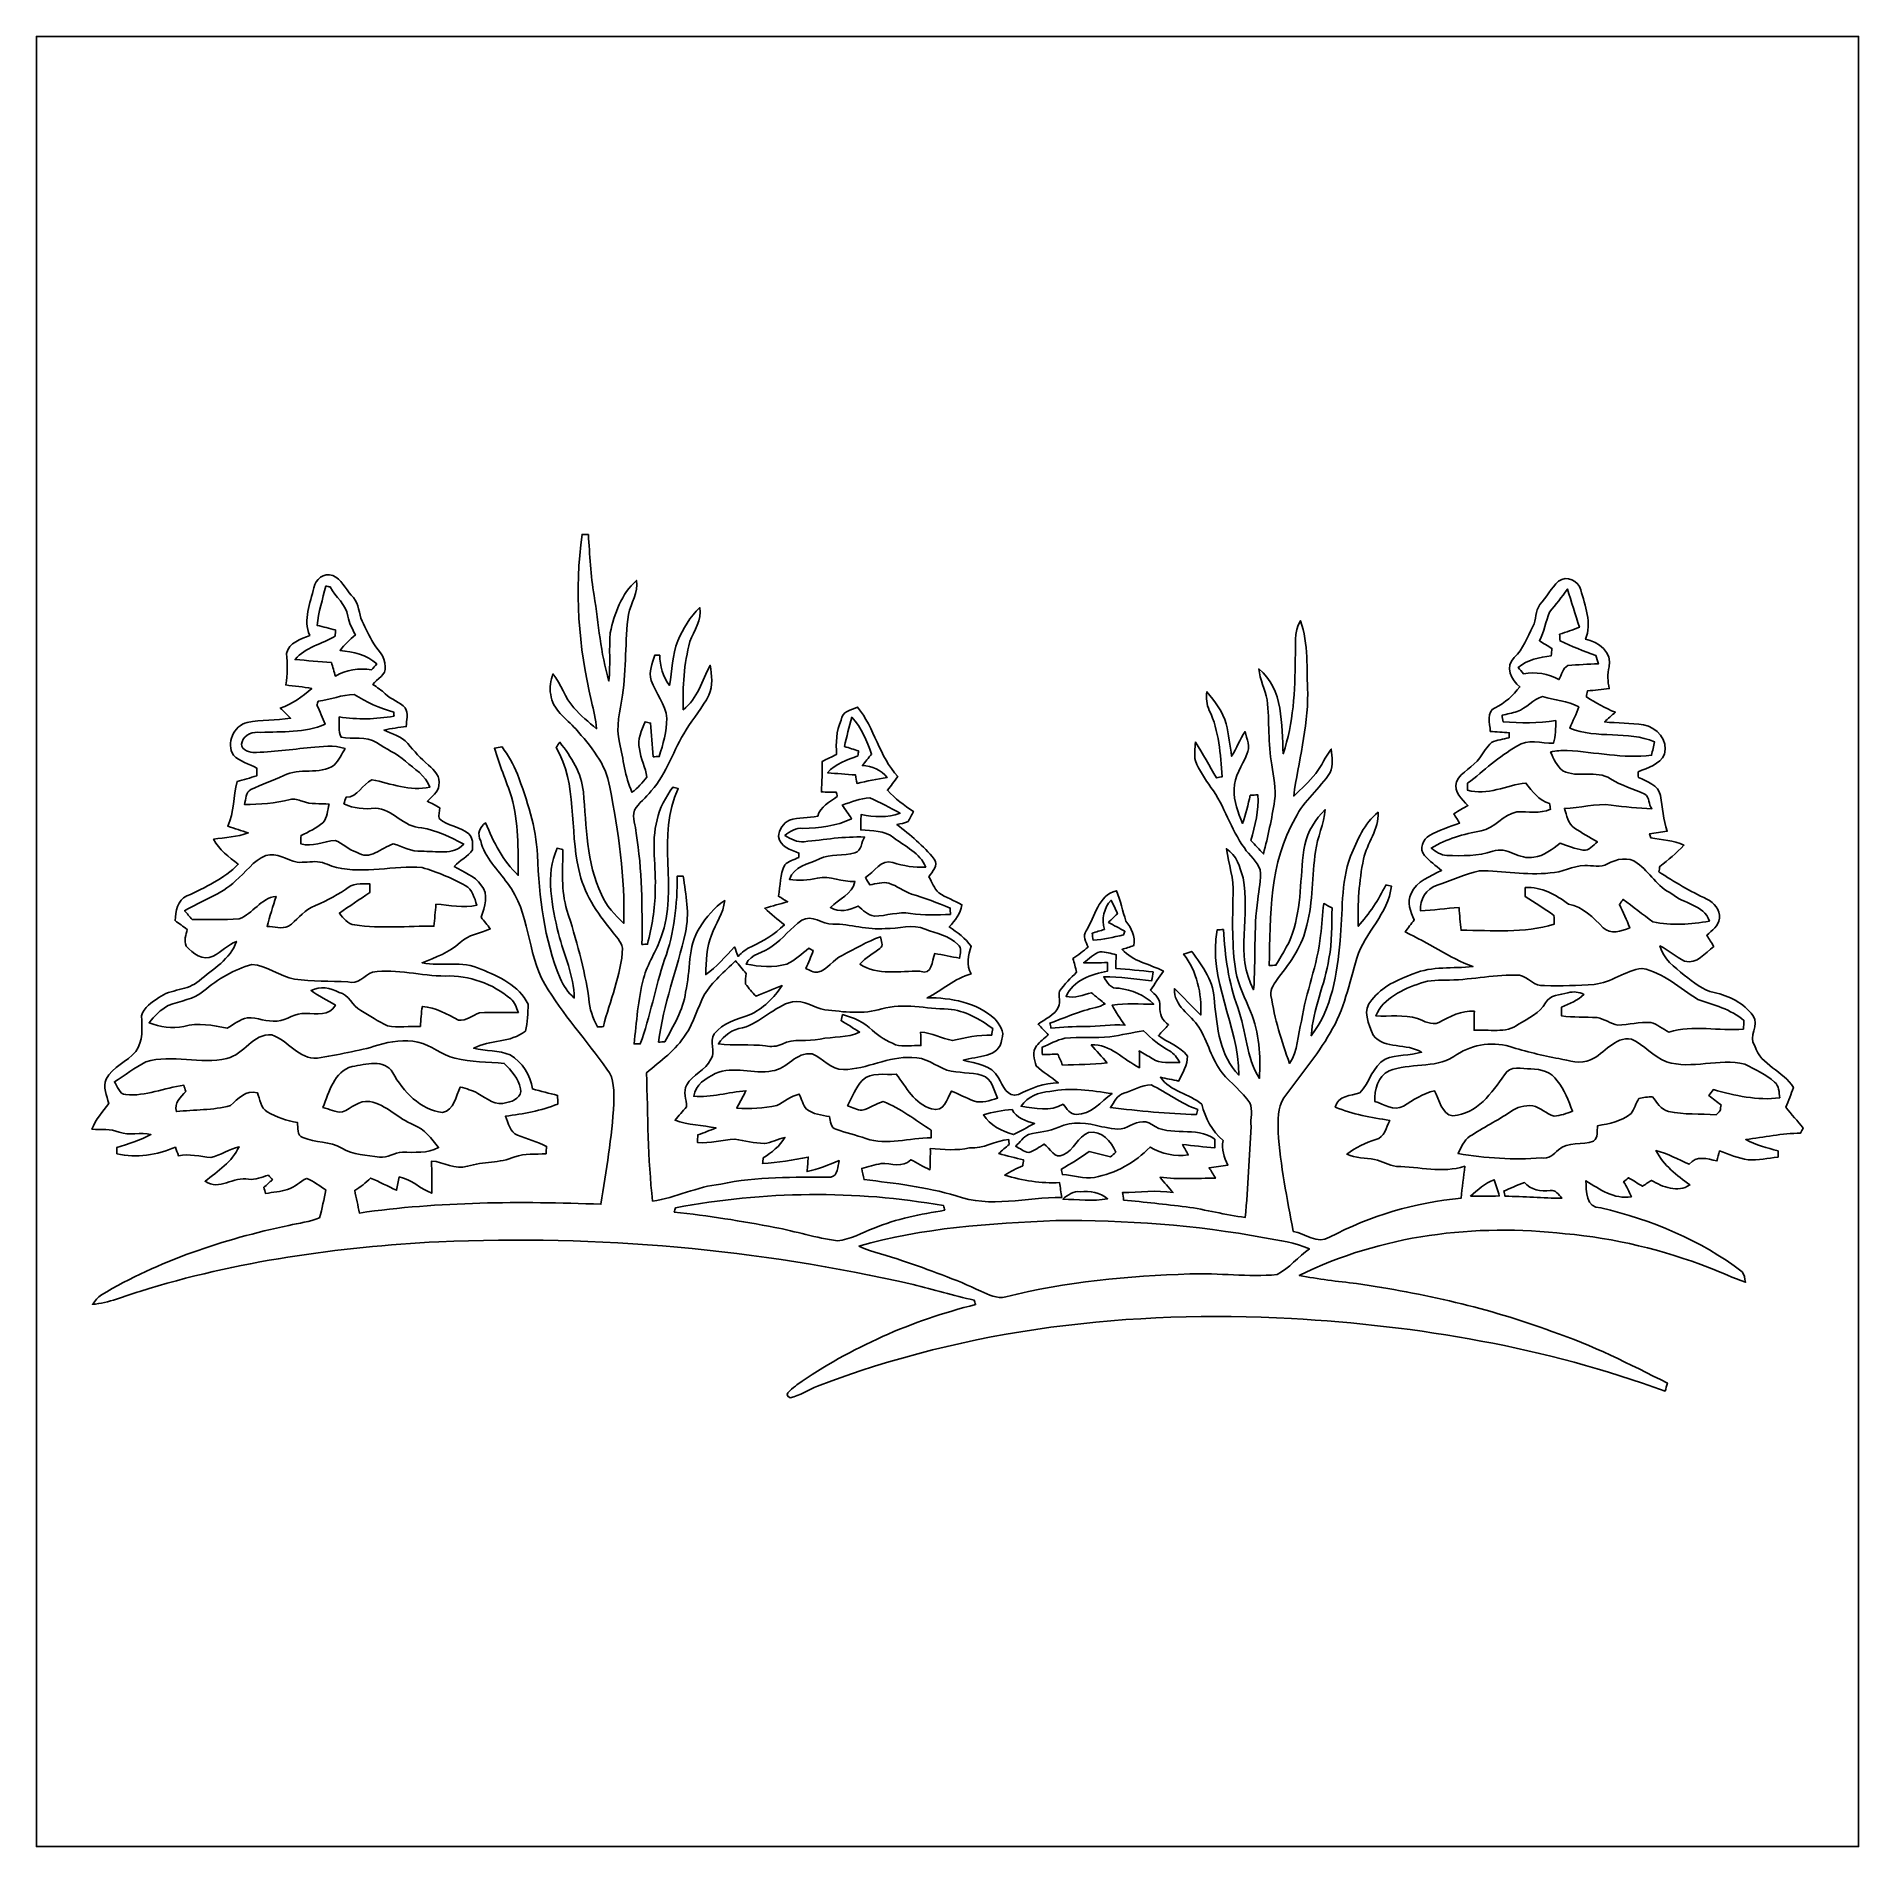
# Model space of a CAD drawing. Header units: centimetres. Extents: x -16.8 to 16.8, y -16.7 to 16.7.
import ezdxf

# ---------------------------------------------------------------- set-up
doc = ezdxf.new("R2010")
doc.units = ezdxf.units.CM
doc.header["$MEASUREMENT"] = 0
doc.layers.add('Layer 1', color=7, linetype='Continuous')

msp = doc.modelspace()

# ---------------------------------------------------------------- linework, layer by layer
at = {"layer": 'Layer 1', "color": 7}
for points, knots in [([(-16.77458, 16.66875), (-16.77458, 16.66875), (16.77458, 16.66875), (16.77458, 16.66875), (16.77458, 16.66875), (16.77458, 16.66875), (16.77458, -16.66875), (16.77458, -16.66875), (16.77458, -16.66875), (16.77458, -16.66875), (-16.77458, -16.66875), (-16.77458, -16.66875), (-16.77458, -16.66875), (-16.77458, -16.66875), (-16.77458, 16.66875), (-16.77458, 16.66875), (-16.77458, 16.66875), (-16.77458, 16.66875), (-16.77458, 16.66875), (-16.77458, 16.66875)], [0, 0, 0, 0, 0.16666667, 0.16666667, 0.16666667, 0.16666667, 0.33333333, 0.33333333, 0.33333333, 0.33333333, 0.5, 0.5, 0.5, 0.5, 0.66666667, 0.66666667, 0.66666667, 0.66666667, 1, 1, 1, 1]), ([(-6.72924, 7.49617), (-6.87176, 6.47453), (-6.79521, 5.42396), (-6.55391, 4.42207), (-6.55391, 4.42207), (-6.51792, 4.25521), (-6.47171, 4.08905), (-6.46254, 3.9176), (-6.46254, 3.9176), (-6.60823, 4.03895), (-6.75358, 4.16243), (-6.87952, 4.30459), (-6.87952, 4.30459), (-7.04568, 4.48839), (-7.11165, 4.73675), (-7.26511, 4.92936), (-7.26511, 4.92936), (-7.30532, 4.80695), (-7.33813, 4.67854), (-7.30568, 4.54836), (-7.30568, 4.54836), (-7.27675, 4.27355), (-7.01675, 4.10281), (-6.84601, 3.91372), (-6.84601, 3.91372), (-6.57084, 3.60398), (-6.28474, 3.26849), (-6.21806, 2.8448), (-6.21806, 2.8448), (-6.05473, 2.0193), (-5.9376, 1.17722), (-5.96159, 0.33408), (-5.96159, 0.33408), (-6.12599, 0.48648), (-6.28297, 0.65264), (-6.3687, 0.86325), (-6.3687, 0.86325), (-6.65939, 1.44956), (-6.64069, 2.12055), (-6.70489, 2.75555), (-6.70489, 2.75555), (-6.7377, 3.10339), (-6.92997, 3.40042), (-7.13669, 3.66959), (-7.13669, 3.66959), (-7.15998, 3.6382), (-7.18326, 3.6068), (-7.20654, 3.5754), (-7.20654, 3.5754), (-6.80967, 2.89631), (-6.96172, 2.0641), (-6.79062, 1.32539), (-6.79062, 1.32539), (-6.70313, 0.89958), (-6.45901, 0.52917), (-6.18384, 0.20144), (-6.18384, 0.20144), (-6.11964, 0.0949), (-6.0004, 0.00635), (-5.98205, -0.12347), (-5.98205, -0.12347), (-6.00428, -0.62442), (-6.22159, -1.08656), (-6.33589, -1.5681), (-6.33589, -1.5681), (-6.36341, -1.56951), (-6.41844, -1.57198), (-6.4456, -1.57339), (-6.4456, -1.57339), (-6.53027, -1.41323), (-6.59095, -1.24001), (-6.60329, -1.05763), (-6.60329, -1.05763), (-6.67985, -0.49989), (-6.83895, 0.04233), (-7.00652, 0.57856), (-7.00652, 0.57856), (-7.11941, 0.94015), (-7.08096, 1.3208), (-7.08343, 1.69333), (-7.08343, 1.69333), (-7.10988, 1.69933), (-7.16245, 1.71203), (-7.18891, 1.71803), (-7.18891, 1.71803), (-7.40869, 1.21744), (-7.2831, 0.6544), (-7.16104, 0.14499), (-7.16104, 0.14499), (-7.06649, -0.25083), (-6.87105, -0.6283), (-6.87388, -1.04316), (-6.87388, -1.04316), (-6.98147, -0.93839), (-7.07496, -0.81668), (-7.12964, -0.67592), (-7.12964, -0.67592), (-7.43444, 0.03881), (-7.51276, 0.82233), (-7.55086, 1.59067), (-7.55086, 1.59067), (-7.57096, 2.10961), (-7.74206, 2.60279), (-7.91986, 3.08469), (-7.91986, 3.08469), (-7.98442, 3.26672), (-8.0966, 3.42583), (-8.20032, 3.58669), (-8.20032, 3.58669), (-8.24759, 3.57823), (-8.29451, 3.56905), (-8.34143, 3.55953), (-8.34143, 3.55953), (-8.25429, 3.25473), (-8.12553, 2.96439), (-8.02746, 2.66312), (-8.02746, 2.66312), (-7.90152, 2.19322), (-7.90152, 1.70109), (-7.90222, 1.21814), (-7.90222, 1.21814), (-8.18797, 1.47673), (-8.35554, 1.8348), (-8.50441, 2.18299), (-8.50441, 2.18299), (-8.61519, 2.11526), (-8.6681, 1.97344), (-8.59084, 1.85208), (-8.59084, 1.85208), (-8.52981, 1.53882), (-8.27052, 1.32609), (-8.10295, 1.07139), (-8.10295, 1.07139), (-7.67997, 0.53305), (-7.74947, -0.2032), (-7.4168, -0.78352), (-7.4168, -0.78352), (-7.08484, -1.34197), (-6.64316, -1.8228), (-6.26957, -2.35162), (-6.26957, -2.35162), (-6.12599, -2.52801), (-6.14363, -2.77142), (-6.14363, -2.98521), (-6.14363, -2.98521), (-6.18031, -3.60751), (-6.28403, -4.2231), (-6.38104, -4.83835), (-6.38104, -4.83835), (-7.86483, -4.78367), (-9.35602, -4.7879), (-10.82816, -5.00062), (-10.82816, -5.00062), (-10.85356, -4.86092), (-10.88461, -4.72228), (-10.91459, -4.58399), (-10.91459, -4.58399), (-10.80664, -4.52226), (-10.71139, -4.44359), (-10.6239, -4.35645), (-10.6239, -4.35645), (-10.46233, -4.42736), (-10.30393, -4.50497), (-10.14448, -4.58082), (-10.14448, -4.58082), (-10.1279, -4.49897), (-10.11238, -4.41678), (-10.09579, -4.33493), (-10.09579, -4.33493), (-9.86966, -4.3815), (-9.70668, -4.55224), (-9.49713, -4.63515), (-9.49713, -4.63515), (-9.48972, -4.43759), (-9.49819, -4.24039), (-9.4996, -4.04319), (-9.4996, -4.04319), (-9.27276, -4.05553), (-9.06851, -4.21111), (-8.83603, -4.13879), (-8.83603, -4.13879), (-8.55274, -4.05024), (-8.2423, -4.08869), (-7.9689, -3.96487), (-7.9689, -3.96487), (-7.78475, -3.90102), (-7.58437, -3.92218), (-7.39211, -3.90984), (-7.39211, -3.90984), (-7.38964, -3.87597), (-7.38505, -3.80824), (-7.38258, -3.77437), (-7.38258, -3.77437), (-7.55474, -3.69217), (-7.73712, -3.63608), (-7.91457, -3.56764), (-7.91457, -3.56764), (-8.05886, -3.51296), (-8.08708, -3.34363), (-8.13929, -3.21698), (-8.13929, -3.21698), (-7.81226, -3.17288), (-7.48242, -3.12032), (-7.1755, -2.99367), (-7.1755, -2.99367), (-7.17691, -2.9404), (-7.17797, -2.88749), (-7.17903, -2.83492), (-7.17903, -2.83492), (-7.33319, -2.79435), (-7.48771, -2.75696), (-7.64117, -2.71604), (-7.64117, -2.71604), (-7.68033, -2.46168), (-7.82884, -2.2225), (-8.05074, -2.09021), (-8.05074, -2.09021), (-8.26276, -1.99884), (-8.50265, -2.01859), (-8.72525, -1.96709), (-8.72525, -1.96709), (-8.42751, -1.80058), (-8.04474, -1.87396), (-7.77205, -1.651), (-7.77205, -1.651), (-7.7283, -1.48978), (-7.72125, -1.31939), (-7.72336, -1.15323), (-7.72336, -1.15323), (-7.89234, -0.81209), (-8.25359, -0.64064), (-8.59084, -0.51188), (-8.59084, -0.51188), (-8.93374, -0.34325), (-9.31474, -0.46214), (-9.67528, -0.39194), (-9.67528, -0.39194), (-9.42975, -0.29069), (-9.17293, -0.20391), (-8.9729, -0.01976), (-8.9729, -0.01976), (-8.82121, 0.12488), (-8.60637, 0.15064), (-8.42045, 0.23107), (-8.42045, 0.23107), (-8.47266, 0.30515), (-8.52911, 0.37606), (-8.58661, 0.44591), (-8.58661, 0.44591), (-8.5277, 0.63571), (-8.43209, 0.87066), (-8.58943, 1.04069), (-8.58943, 1.04069), (-8.70761, 1.21109), (-8.91258, 1.27811), (-9.08262, 1.38254), (-9.08262, 1.38254), (-8.98243, 1.49931), (-8.82721, 1.55998), (-8.7436, 1.69122), (-8.7436, 1.69122), (-8.74466, 1.7847), (-8.7316, 1.91135), (-8.81274, 1.98085), (-8.81274, 1.98085), (-8.97431, 2.11455), (-9.20503, 2.1269), (-9.36166, 2.26554), (-9.36166, 2.26554), (-9.36801, 2.3308), (-9.35179, 2.39607), (-9.34544, 2.46063), (-9.34544, 2.46063), (-9.42128, 2.50366), (-9.49854, 2.54494), (-9.57686, 2.58374), (-9.57686, 2.58374), (-9.49925, 2.67264), (-9.37084, 2.74461), (-9.36449, 2.87373), (-9.36449, 2.87373), (-9.32709, 3.03883), (-9.44774, 3.1556), (-9.5571, 3.24979), (-9.5571, 3.24979), (-9.69716, 3.37009), (-9.82133, 3.50555), (-9.93881, 3.64702), (-9.93881, 3.64702), (-10.04923, 3.78213), (-10.22668, 3.81459), (-10.37378, 3.8929), (-10.37378, 3.8929), (-10.23902, 3.92395), (-10.10214, 3.94159), (-9.96527, 3.95887), (-9.96527, 3.95887), (-9.96562, 4.0707), (-9.92188, 4.19841), (-9.98255, 4.30318), (-9.98255, 4.30318), (-10.08874, 4.41149), (-10.2429, 4.45452), (-10.35156, 4.56001), (-10.35156, 4.56001), (-10.42106, 4.62739), (-10.50114, 4.68277), (-10.58298, 4.73393), (-10.58298, 4.73393), (-10.50678, 4.83941), (-10.32581, 4.90749), (-10.35368, 5.05989), (-10.35368, 5.05989), (-10.34591, 5.25956), (-10.51489, 5.38409), (-10.60027, 5.54355), (-10.60027, 5.54355), (-10.66976, 5.67937), (-10.74491, 5.81272), (-10.80064, 5.95454), (-10.80064, 5.95454), (-10.84121, 6.102), (-10.85497, 6.26639), (-10.97703, 6.37611), (-10.97703, 6.37611), (-11.08816, 6.49923), (-11.16189, 6.67173), (-11.31993, 6.7437), (-11.31993, 6.7437), (-11.48503, 6.79697), (-11.63743, 6.66962), (-11.66777, 6.51581), (-11.66777, 6.51581), (-11.72951, 6.23288), (-11.87344, 5.92314), (-11.74256, 5.63809), (-11.74256, 5.63809), (-11.90096, 5.56966), (-12.13062, 5.50228), (-12.17048, 5.30542), (-12.17048, 5.30542), (-12.15708, 5.11246), (-12.14296, 4.91737), (-12.18459, 4.72616), (-12.18459, 4.72616), (-12.02549, 4.70112), (-11.86392, 4.69124), (-11.70517, 4.66161), (-11.70517, 4.66161), (-11.87521, 4.50638), (-12.065, 4.3748), (-12.28443, 4.30001), (-12.28443, 4.30001), (-12.22058, 4.23827), (-12.15708, 4.17583), (-12.09675, 4.11057), (-12.09675, 4.11057), (-12.36169, 4.07141), (-12.63262, 4.08728), (-12.89544, 4.03507), (-12.89544, 4.03507), (-13.14062, 3.97334), (-13.28385, 3.64808), (-13.14873, 3.43147), (-13.14873, 3.43147), (-13.02879, 3.31823), (-12.86298, 3.26884), (-12.71834, 3.19334), (-12.71834, 3.19334), (-12.71799, 3.14572), (-12.71764, 3.09809), (-12.71729, 3.05012), (-12.71729, 3.05012), (-12.83864, 3.01519), (-12.9607, 2.98133), (-13.08171, 2.94464), (-13.08171, 2.94464), (-13.1512, 2.673), (-13.1318, 2.38196), (-13.25069, 2.12302), (-13.25069, 2.12302), (-13.1258, 2.07998), (-12.99986, 2.04258), (-12.87463, 2.00025), (-12.87463, 2.00025), (-13.07853, 1.92193), (-13.30008, 1.91735), (-13.51315, 1.88383), (-13.51315, 1.88383), (-13.41614, 1.68522), (-13.22811, 1.55575), (-13.05807, 1.42346), (-13.05807, 1.42346), (-13.32265, 1.15535), (-13.66838, 0.9966), (-14.00387, 0.8382), (-14.00387, 0.8382), (-14.18484, 0.76271), (-14.20742, 0.55245), (-14.22083, 0.38453), (-14.22083, 0.38453), (-14.14709, 0.33126), (-14.07407, 0.27728), (-14.00034, 0.22401), (-14.00034, 0.22401), (-14.01516, 0.12312), (-14.06807, 0.01552), (-14.01586, -0.08326), (-14.01586, -0.08326), (-13.89486, -0.21449), (-13.71177, -0.36654), (-13.52162, -0.26952), (-13.52162, -0.26952), (-13.36993, -0.19262), (-13.24963, -0.06526), (-13.09229, 0.00282), (-13.09229, 0.00282), (-13.20094, -0.33161), (-13.52762, -0.50447), (-13.77879, -0.72249), (-13.77879, -0.72249), (-13.98729, -0.90946), (-14.30126, -0.86889), (-14.52174, -1.03364), (-14.52174, -1.03364), (-14.64839, -1.11548), (-14.79691, -1.21638), (-14.84101, -1.36807), (-14.84101, -1.36807), (-14.82619, -1.58891), (-14.80855, -1.8348), (-14.94261, -2.02671), (-14.94261, -2.02671), (-15.11194, -2.21051), (-15.367, -2.30893), (-15.49365, -2.534), (-15.49365, -2.534), (-15.55468, -2.68041), (-15.48201, -2.84057), (-15.44179, -2.98379), (-15.44179, -2.98379), (-15.55679, -3.13337), (-15.6845, -3.27907), (-15.75329, -3.45722), (-15.75329, -3.45722), (-15.58537, -3.46604), (-15.41216, -3.44911), (-15.25164, -3.50979), (-15.25164, -3.50979), (-15.06291, -3.57858), (-14.85865, -3.51014), (-14.66533, -3.55494), (-14.66533, -3.55494), (-14.86253, -3.66183), (-15.07843, -3.72569), (-15.29221, -3.79166), (-15.29221, -3.79166), (-15.29256, -3.82058), (-15.29256, -3.87879), (-15.29292, -3.90772), (-15.29292, -3.90772), (-14.92956, -4.00191), (-14.55526, -3.92606), (-14.21448, -3.78919), (-14.21448, -3.78919), (-14.19648, -3.8414), (-14.17849, -3.89361), (-14.16015, -3.94582), (-14.16015, -3.94582), (-13.95977, -3.9056), (-13.76292, -3.95534), (-13.56501, -3.98004), (-13.56501, -3.98004), (-13.38404, -3.93241), (-13.22529, -3.82729), (-13.04466, -3.7786), (-13.04466, -3.7786), (-13.17025, -4.05836), (-13.43484, -4.23298), (-13.66873, -4.41466), (-13.66873, -4.41466), (-13.41332, -4.59846), (-13.14203, -4.32118), (-12.86898, -4.37797), (-12.86898, -4.37797), (-12.74304, -4.3942), (-12.62345, -4.33705), (-12.50386, -4.30495), (-12.50386, -4.30495), (-12.47916, -4.33246), (-12.45482, -4.35998), (-12.43013, -4.38785), (-12.43013, -4.38785), (-12.48234, -4.43406), (-12.53455, -4.48028), (-12.58641, -4.5272), (-12.58641, -4.5272), (-12.57864, -4.55577), (-12.56312, -4.61257), (-12.55536, -4.64114), (-12.55536, -4.64114), (-12.42025, -4.61786), (-12.28196, -4.60728), (-12.15002, -4.56918), (-12.15002, -4.56918), (-12.01808, -4.52684), (-11.92142, -4.4196), (-11.79724, -4.3621), (-11.79724, -4.3621), (-11.67095, -4.41396), (-11.5637, -4.50356), (-11.44693, -4.57447), (-11.44693, -4.57447), (-11.48644, -4.74486), (-11.50585, -4.92196), (-11.56547, -5.08741), (-11.56547, -5.08741), (-11.74044, -5.17102), (-11.94259, -5.18231), (-12.12921, -5.22923), (-12.12921, -5.22923), (-13.33218, -5.48499), (-14.51892, -5.87622), (-15.57973, -6.50804), (-15.57973, -6.50804), (-15.64534, -6.55461), (-15.69508, -6.61917), (-15.74518, -6.68161), (-15.74518, -6.68161), (-15.43756, -6.66503), (-15.16063, -6.52286), (-14.86817, -6.44313), (-14.86817, -6.44313), (-13.08841, -5.88292), (-11.22574, -5.63033), (-9.36696, -5.52873), (-9.36696, -5.52873), (-6.4389, -5.40561), (-3.49074, -5.6575), (-0.63394, -6.31931), (-0.63394, -6.31931), (-0.25718, -6.40644), (0.11148, -6.52639), (0.49036, -6.60471), (0.49036, -6.60471), (0.49742, -6.62481), (0.51118, -6.66538), (0.51788, -6.68549), (0.51788, -6.68549), (-0.65334, -6.98077), (-1.78118, -7.47113), (-2.77178, -8.16469), (-2.77178, -8.16469), (-2.81834, -8.21655), (-3.05717, -8.3372), (-2.89666, -8.40211), (-2.89666, -8.40211), (-2.71498, -8.37142), (-2.56434, -8.249), (-2.39078, -8.1915), (-2.39078, -8.1915), (0.37289, -7.12011), (3.38526, -6.78286), (6.3313, -6.94549), (6.3313, -6.94549), (8.67022, -7.07214), (11.00808, -7.4743), (13.21259, -8.27969), (13.21259, -8.27969), (13.2267, -8.23031), (13.24081, -8.18127), (13.25527, -8.13259), (13.25527, -8.13259), (12.55995, -7.78651), (11.86674, -7.42844), (11.12837, -7.18185), (11.12837, -7.18185), (9.96879, -6.75111), (8.75559, -6.47735), (7.53322, -6.29991), (7.53322, -6.29991), (7.17973, -6.25863), (6.8259, -6.21982), (6.477, -6.15068), (6.477, -6.15068), (7.98089, -5.40526), (9.71797, -5.19077), (11.37532, -5.38198), (11.37532, -5.38198), (12.28372, -5.46312), (13.17696, -5.68078), (14.02786, -6.00745), (14.02786, -6.00745), (14.25081, -6.09247), (14.4653, -6.20113), (14.69355, -6.27451), (14.69355, -6.27451), (14.67626, -6.20924), (14.67661, -6.13269), (14.62934, -6.08083), (14.62934, -6.08083), (13.86664, -5.49592), (12.96035, -5.12763), (12.03113, -4.90396), (12.03113, -4.90396), (11.74679, -4.91807), (11.76232, -4.59105), (11.75561, -4.40549), (11.75561, -4.40549), (12.00503, -4.56847), (12.27667, -4.75086), (12.5917, -4.70147), (12.5917, -4.70147), (12.55077, -4.60587), (12.50139, -4.51414), (12.44882, -4.42454), (12.44882, -4.42454), (12.47881, -4.39984), (12.50879, -4.3755), (12.53949, -4.35151), (12.53949, -4.35151), (12.62451, -4.40302), (12.70952, -4.45523), (12.7949, -4.50744), (12.7949, -4.50744), (12.85028, -4.47146), (12.90567, -4.43548), (12.96106, -4.39914), (12.96106, -4.39914), (13.1699, -4.52085), (13.44683, -4.63656), (13.66908, -4.48345), (13.66908, -4.48345), (13.42743, -4.30777), (13.18542, -4.12221), (13.04361, -3.85092), (13.04361, -3.85092), (13.25845, -3.90631), (13.4553, -4.01144), (13.65673, -4.1021), (13.65673, -4.1021), (13.78938, -3.93841), (13.99222, -3.99803), (14.1665, -4.04178), (14.1665, -4.04178), (14.18272, -3.97969), (14.1986, -3.91724), (14.21518, -3.85551), (14.21518, -3.85551), (14.38734, -3.91901), (14.55596, -3.99556), (14.74047, -4.01884), (14.74047, -4.01884), (14.92567, -4.02837), (15.10877, -3.9945), (15.29186, -3.97122), (15.29186, -3.97122), (15.29221, -3.943), (15.29292, -3.88655), (15.29327, -3.85833), (15.29327, -3.85833), (15.09219, -3.79624), (14.88087, -3.75356), (14.69707, -3.64737), (14.69707, -3.64737), (15.03327, -3.60539), (15.36735, -3.53342), (15.70743, -3.52919), (15.70743, -3.52919), (15.72295, -3.49885), (15.73883, -3.46851), (15.75506, -3.43853), (15.75506, -3.43853), (15.64887, -3.3087), (15.54127, -3.17994), (15.43297, -3.05259), (15.43297, -3.05259), (15.48553, -2.9337), (15.53175, -2.81164), (15.5762, -2.68993), (15.5762, -2.68993), (15.39381, -2.37808), (14.97436, -2.28635), (14.86323, -1.9244), (14.86323, -1.9244), (14.73412, -1.7466), (14.9606, -1.54058), (14.8276, -1.3649), (14.8276, -1.3649), (14.66568, -1.13312), (14.38875, -0.99695), (14.1164, -0.94156), (14.1164, -0.94156), (13.90121, -0.89923), (13.73434, -0.74683), (13.56536, -0.61807), (13.56536, -0.61807), (13.38051, -0.47343), (13.18189, -0.31715), (13.11698, -0.08008), (13.11698, -0.08008), (13.2775, -0.1584), (13.41085, -0.28293), (13.57171, -0.36089), (13.57171, -0.36089), (13.80172, -0.42616), (13.94707, -0.21237), (14.10864, -0.09066), (14.10864, -0.09066), (14.06596, -0.02187), (14.02292, 0.04621), (13.98058, 0.11465), (13.98058, 0.11465), (14.07231, 0.20496), (14.19966, 0.28681), (14.21342, 0.42686), (14.21342, 0.42686), (14.22647, 0.57926), (14.11676, 0.72073), (13.98094, 0.77964), (13.98094, 0.77964), (13.67578, 0.92781), (13.37839, 1.09114), (13.0997, 1.28517), (13.0997, 1.28517), (13.10358, 1.30951), (13.11134, 1.35819), (13.11557, 1.38254), (13.11557, 1.38254), (13.27326, 1.50072), (13.42284, 1.62983), (13.55972, 1.77165), (13.55972, 1.77165), (13.36922, 1.86267), (13.15402, 1.87501), (12.94941, 1.90994), (12.94941, 1.90994), (12.94342, 1.92864), (12.93177, 1.96568), (12.92578, 1.98438), (12.92578, 1.98438), (13.03337, 1.99954), (13.14238, 2.01401), (13.25104, 2.02953), (13.25104, 2.02953), (13.17413, 2.2419), (13.16672, 2.46803), (13.12757, 2.68781), (13.12757, 2.68781), (13.09194, 2.88678), (12.87709, 2.94499), (12.72011, 3.02084), (12.72011, 3.02084), (12.7194, 3.04694), (12.71799, 3.09845), (12.71729, 3.12455), (12.71729, 3.12455), (12.89438, 3.20287), (13.11487, 3.25684), (13.20165, 3.45017), (13.20165, 3.45017), (13.27291, 3.70522), (13.06019, 3.94829), (12.81712, 3.98815), (12.81712, 3.98815), (12.579, 4.02661), (12.33629, 4.01884), (12.09781, 4.0446), (12.09781, 4.0446), (12.16237, 4.10563), (12.2301, 4.16313), (12.29713, 4.22134), (12.29713, 4.22134), (12.10874, 4.29507), (11.93659, 4.40196), (11.76267, 4.50356), (11.76267, 4.50356), (11.76867, 4.5406), (11.77537, 4.578), (11.78207, 4.61504), (11.78207, 4.61504), (11.91542, 4.62774), (12.04983, 4.64009), (12.18283, 4.65808), (12.18283, 4.65808), (12.15813, 4.79002), (12.14402, 4.92548), (12.18106, 5.05672), (12.18106, 5.05672), (12.24774, 5.31601), (11.97892, 5.52732), (11.74715, 5.56577), (11.74715, 5.56577), (11.87168, 5.86458), (11.73727, 6.18419), (11.66107, 6.47806), (11.66107, 6.47806), (11.62015, 6.64492), (11.39366, 6.75287), (11.25185, 6.63399), (11.25185, 6.63399), (11.11532, 6.51016), (11.02783, 6.34189), (10.90754, 6.20395), (10.90754, 6.20395), (10.81828, 6.08683), (10.84439, 5.92702), (10.77807, 5.80002), (10.77807, 5.80002), (10.67012, 5.60529), (10.60309, 5.38198), (10.43411, 5.22817), (10.43411, 5.22817), (10.26477, 5.06977), (10.37696, 4.80942), (10.54065, 4.69018), (10.54065, 4.69018), (10.41224, 4.53425), (10.2676, 4.39173), (10.08204, 4.30565), (10.08204, 4.30565), (9.90882, 4.22557), (9.99243, 4.0192), (9.99208, 3.86821), (9.99208, 3.86821), (10.10955, 3.8608), (10.22385, 3.85374), (10.34274, 3.84422), (10.34274, 3.84422), (10.34133, 3.81388), (10.34062, 3.78319), (10.33992, 3.75214), (10.33992, 3.75214), (10.23091, 3.72498), (10.11908, 3.71122), (10.01748, 3.6643), (10.01748, 3.6643), (9.93175, 3.58211), (9.86861, 3.48156), (9.80158, 3.38455), (9.80158, 3.38455), (9.68304, 3.21345), (9.46362, 3.13196), (9.37084, 2.9404), (9.37084, 2.9404), (9.31545, 2.74884), (9.46997, 2.62361), (9.5818, 2.50261), (9.5818, 2.50261), (9.49466, 2.45428), (9.40823, 2.40524), (9.32392, 2.35232), (9.32392, 2.35232), (9.35778, 2.29553), (9.39271, 2.23873), (9.42763, 2.18193), (9.42763, 2.18193), (9.24066, 2.11243), (9.04875, 2.04964), (8.87377, 1.95368), (8.87377, 1.95368), (8.75101, 1.88524), (8.68151, 1.70145), (8.78134, 1.58468), (8.78134, 1.58468), (8.87377, 1.4799), (8.99019, 1.39841), (9.09637, 1.30739), (9.09637, 1.30739), (8.88859, 1.20191), (8.636, 1.11337), (8.53722, 0.883), (8.53722, 0.883), (8.44797, 0.71861), (8.53087, 0.55139), (8.59261, 0.39864), (8.59261, 0.39864), (8.53652, 0.32491), (8.48113, 0.25083), (8.42716, 0.17604), (8.42716, 0.17604), (8.85049, -0.02258), (9.23396, -0.2981), (9.67281, -0.4632), (9.67281, -0.4632), (9.30804, -0.502), (8.92246, -0.44803), (8.57567, -0.59408), (8.57567, -0.59408), (8.29769, -0.70379), (7.99571, -0.82621), (7.81509, -1.07703), (7.81509, -1.07703), (7.62282, -1.25201), (7.75758, -1.53494), (7.83731, -1.72614), (7.83731, -1.72614), (8.0578, -1.99672), (8.45256, -1.86408), (8.72772, -2.03835), (8.72772, -2.03835), (8.509, -2.10326), (8.26982, -2.08033), (8.05815, -2.16676), (8.05815, -2.16676), (7.82214, -2.30152), (7.77028, -2.60103), (7.58931, -2.78765), (7.58931, -2.78765), (7.42244, -2.84621), (7.18891, -2.83281), (7.13846, -3.04976), (7.13846, -3.04976), (7.45737, -3.18629), (7.80344, -3.23744), (8.14282, -3.29636), (8.14282, -3.29636), (8.07826, -3.42477), (8.04721, -3.6068), (7.88776, -3.64843), (7.88776, -3.64843), (7.69444, -3.70628), (7.51276, -3.79554), (7.3533, -3.91901), (7.3533, -3.91901), (7.51487, -3.99062), (7.69338, -3.98498), (7.86483, -4.01496), (7.86483, -4.01496), (8.00347, -4.03895), (8.12341, -4.12785), (8.26488, -4.14126), (8.26488, -4.14126), (8.68645, -4.14796), (9.10837, -4.27284), (9.52288, -4.13879), (9.52288, -4.13879), (9.50666, -4.33599), (9.47667, -4.53178), (9.45515, -4.72863), (9.45515, -4.72863), (8.61131, -4.81189), (7.78016, -5.04613), (7.03227, -5.4483), (7.03227, -5.4483), (6.81461, -5.58871), (6.58248, -5.37069), (6.36623, -5.3407), (6.36623, -5.3407), (6.25369, -4.73357), (6.12634, -4.12609), (6.08824, -3.50873), (6.08824, -3.50873), (6.09388, -3.29741), (6.06496, -3.0607), (6.19548, -2.87937), (6.19548, -2.87937), (6.47453, -2.47685), (6.80438, -2.10961), (7.04532, -1.68063), (7.04532, -1.68063), (7.3025, -1.26012), (7.40234, -0.77117), (7.53745, -0.30409), (7.53745, -0.30409), (7.68209, 0.1711), (8.12165, 0.50941), (8.1728, 1.01918), (8.1728, 1.01918), (8.14705, 1.02447), (8.09519, 1.0347), (8.06944, 1.03999), (8.06944, 1.03999), (7.93609, 0.76553), (7.7657, 0.51012), (7.5625, 0.28187), (7.5625, 0.28187), (7.54627, 0.69497), (7.57837, 1.11266), (7.66022, 1.518), (7.66022, 1.518), (7.72054, 1.81469), (7.94844, 2.06622), (7.92833, 2.37949), (7.92833, 2.37949), (7.67256, 2.17805), (7.54415, 1.86443), (7.42209, 1.57304), (7.42209, 1.57304), (7.23124, 1.07456), (7.28521, 0.53164), (7.22701, 0.01129), (7.22701, 0.01129), (7.17656, -0.59443), (7.07743, -1.24143), (6.69784, -1.73637), (6.69784, -1.73637), (6.72536, -1.24636), (6.94796, -0.79587), (7.02345, -0.31433), (7.02345, -0.31433), (7.0866, -0.00811), (7.06861, 0.30656), (7.07954, 0.61701), (7.07954, 0.61701), (7.0291, 0.64453), (6.97865, 0.67204), (6.92856, 0.6985), (6.92856, 0.6985), (6.9021, 0.50377), (6.89187, 0.30762), (6.8707, 0.11148), (6.8707, 0.11148), (6.80967, -0.42616), (6.60365, -0.93239), (6.51545, -1.46509), (6.51545, -1.46509), (6.45089, -1.72544), (6.45336, -2.01577), (6.29849, -2.24508), (6.29849, -2.24508), (6.1468, -1.83938), (6.02403, -1.42064), (5.9563, -0.99272), (5.9563, -0.99272), (5.93337, -0.86607), (6.03215, -0.762), (6.09459, -0.66252), (6.09459, -0.66252), (6.32566, -0.37924), (6.53874, -0.06421), (6.61599, 0.29916), (6.61599, 0.29916), (6.73276, 0.7433), (6.71266, 1.20791), (6.7758, 1.65982), (6.7758, 1.65982), (6.80896, 1.92229), (6.93138, 2.16535), (6.9529, 2.42958), (6.9529, 2.42958), (6.77827, 2.24931), (6.62552, 2.03341), (6.57895, 1.78223), (6.57895, 1.78223), (6.48723, 1.27282), (6.52851, 0.74542), (6.38175, 0.24518), (6.38175, 0.24518), (6.31931, -0.00318), (6.17396, -0.21802), (6.04767, -0.43639), (6.04767, -0.43639), (6.01733, -0.43815), (5.9563, -0.44133), (5.92561, -0.44309), (5.92561, -0.44309), (5.9376, 0.47696), (5.92808, 1.45486), (6.40503, 2.27471), (6.40503, 2.27471), (6.55955, 2.59856), (6.85553, 2.81517), (7.04744, 3.1115), (7.04744, 3.1115), (7.11165, 3.24661), (7.07249, 3.40042), (7.06508, 3.5433), (7.06508, 3.5433), (6.95748, 3.40219), (6.88763, 3.23638), (6.78251, 3.09351), (6.78251, 3.09351), (6.65868, 2.94393), (6.51651, 2.81058), (6.37505, 2.67864), (6.37505, 2.67864), (6.45689, 3.30941), (6.64034, 3.92677), (6.63152, 4.56847), (6.63152, 4.56847), (6.61141, 5.01579), (6.65162, 5.47864), (6.50099, 5.90832), (6.50099, 5.90832), (6.36552, 5.69983), (6.41914, 5.43807), (6.40045, 5.20347), (6.40045, 5.20347), (6.40539, 4.61645), (6.36411, 4.02096), (6.18278, 3.45863), (6.18278, 3.45863), (6.14962, 3.98462), (6.1909, 4.6542), (5.73052, 5.02038), (5.73052, 5.02038), (5.75345, 4.82247), (5.84553, 4.64291), (5.8868, 4.44959), (5.8868, 4.44959), (5.92808, 4.05201), (5.89915, 3.64772), (5.97041, 3.25226), (5.97041, 3.25226), (5.99616, 3.03459), (6.06143, 2.8134), (6.02227, 2.59292), (6.02227, 2.59292), (5.97323, 2.26272), (5.89739, 1.93746), (5.81836, 1.61325), (5.81836, 1.61325), (5.73899, 1.69439), (5.66349, 1.77871), (5.58765, 1.86267), (5.58765, 1.86267), (5.66632, 2.13536), (5.73123, 2.41265), (5.71465, 2.6991), (5.71465, 2.6991), (5.66702, 2.69804), (5.61975, 2.69663), (5.57283, 2.69487), (5.57283, 2.69487), (5.53438, 2.51989), (5.49875, 2.34244), (5.43137, 2.17558), (5.43137, 2.17558), (5.34776, 2.3749), (5.26591, 2.58304), (5.28073, 2.80353), (5.28073, 2.80353), (5.27403, 3.04306), (5.4289, 3.23603), (5.51286, 3.44734), (5.51286, 3.44734), (5.57883, 3.5814), (5.51356, 3.73309), (5.47899, 3.86715), (5.47899, 3.86715), (5.38727, 3.72075), (5.32201, 3.55988), (5.23205, 3.41242), (5.23205, 3.41242), (5.19994, 3.61103), (5.17842, 3.81141), (5.13362, 4.00756), (5.13362, 4.00756), (5.07083, 4.23263), (4.92125, 4.42136), (4.77696, 4.59952), (4.77696, 4.59952), (4.75862, 4.48345), (4.7685, 4.36386), (4.82036, 4.25697), (4.82036, 4.25697), (5.00274, 3.87667), (5.02532, 3.44911), (5.05989, 3.03565), (5.05989, 3.03565), (5.03379, 3.03001), (4.98193, 3.01837), (4.95582, 3.01272), (4.95582, 3.01272), (4.81965, 3.22933), (4.70323, 3.45758), (4.56318, 3.67171), (4.56318, 3.67171), (4.55683, 3.55671), (4.53849, 3.43888), (4.56424, 3.32493), (4.56424, 3.32493), (4.63515, 3.15031), (4.73992, 2.9912), (4.84964, 2.8388), (4.84964, 2.8388), (5.10434, 2.4952), (5.21229, 2.06869), (5.46559, 1.72367), (5.46559, 1.72367), (5.55484, 1.58291), (5.70689, 1.48167), (5.75769, 1.31798), (5.75769, 1.31798), (5.77674, 1.13665), (5.72982, 0.95462), (5.71324, 0.7747), (5.71324, 0.7747), (5.6328, 0.22366), (5.67796, -0.33514), (5.63704, -0.889), (5.63704, -0.889), (5.28496, -0.25682), (5.58094, 0.49495), (5.4423, 1.17052), (5.4423, 1.17052), (5.38445, 1.36984), (5.32236, 1.59032), (5.13644, 1.70709), (5.13644, 1.70709), (5.17313, 1.42663), (5.28002, 1.15323), (5.25815, 0.86642), (5.25815, 0.86642), (5.24757, 0.3937), (5.23416, -0.08184), (5.30754, -0.55069), (5.30754, -0.55069), (5.35728, -0.81104), (5.48393, -1.0474), (5.58094, -1.29187), (5.58094, -1.29187), (5.73581, -1.68134), (5.77074, -2.10749), (5.74252, -2.52271), (5.74252, -2.52271), (5.49381, -2.13395), (5.50086, -1.64183), (5.34458, -1.21708), (5.34458, -1.21708), (5.1749, -0.75636), (5.10999, -0.26917), (5.07965, 0.21802), (5.07965, 0.21802), (5.04119, 0.21802), (5.00309, 0.21802), (4.96535, 0.21731), (4.96535, 0.21731), (4.78825, -0.7052), (5.3661, -1.54869), (5.3654, -2.45886), (5.3654, -2.45886), (5.01121, -2.11243), (4.96323, -1.57798), (4.91525, -1.11231), (4.91525, -1.11231), (4.91631, -0.75565), (4.699, -0.45614), (4.49651, -0.18274), (4.49651, -0.18274), (4.44676, -0.19826), (4.39737, -0.21414), (4.34834, -0.23072), (4.34834, -0.23072), (4.59105, -0.55386), (4.68489, -0.95568), (4.66407, -1.35537), (4.66407, -1.35537), (4.49509, -1.2005), (4.34728, -1.02411), (4.18006, -0.86783), (4.18006, -0.86783), (4.16031, -1.18886), (4.47604, -1.34056), (4.62774, -1.57868), (4.62774, -1.57868), (4.79496, -1.84679), (4.86128, -2.16923), (5.05883, -2.42041), (5.05883, -2.42041), (5.22076, -2.60985), (5.42078, -2.76578), (5.56577, -2.97039), (5.56577, -2.97039), (5.62963, -3.10303), (5.57177, -3.26284), (5.58941, -3.40431), (5.58941, -3.40431), (5.55942, -3.96311), (5.53508, -4.52296), (5.48146, -5.08035), (5.48146, -5.08035), (5.11492, -5.03873), (4.75827, -4.93501), (4.39208, -4.88809), (4.39208, -4.88809), (4.00967, -4.84011), (3.62585, -4.80166), (3.24273, -4.76144), (3.24273, -4.76144), (3.23603, -4.71417), (3.23003, -4.6669), (3.22404, -4.62033), (3.22404, -4.62033), (3.53413, -4.63197), (3.84281, -4.56671), (4.15255, -4.62527), (4.15255, -4.62527), (4.07282, -4.53037), (3.98886, -4.439), (3.91266, -4.34128), (3.91266, -4.34128), (4.25097, -4.38679), (4.59317, -4.35645), (4.9336, -4.35998), (4.9336, -4.35998), (4.8955, -4.29472), (4.85599, -4.23051), (4.81753, -4.16595), (4.81753, -4.16595), (4.93289, -4.14937), (5.04613, -4.13314), (5.1629, -4.11903), (5.1629, -4.11903), (5.09446, -3.97651), (5.04049, -3.82446), (5.07436, -3.6643), (5.07436, -3.6643), (4.87327, -3.48862), (4.74239, -3.25967), (4.68383, -2.99826), (4.68383, -2.99826), (4.45241, -2.79894), (4.10386, -2.76366), (3.91936, -2.50014), (3.91936, -2.50014), (4.0319, -2.52518), (4.14161, -2.54706), (4.25626, -2.56963), (4.25626, -2.56963), (4.324, -2.42288), (4.42136, -2.27612), (4.41854, -2.10926), (4.41854, -2.10926), (4.28766, -1.93111), (4.05447, -1.86267), (3.88444, -1.73108), (3.88444, -1.73108), (3.94547, -1.66582), (4.00897, -1.60232), (4.07035, -1.53705), (4.07035, -1.53705), (3.95323, -1.45732), (3.90102, -1.33174), (3.91231, -1.19274), (3.91231, -1.19274), (3.92606, -1.06186), (3.82235, -0.97508), (3.73556, -0.89606), (3.73556, -0.89606), (3.81706, -0.77964), (3.89678, -0.66252), (3.97475, -0.54398), (3.97475, -0.54398), (3.71792, -0.41487), (3.4163, -0.36618), (3.21381, -0.14676), (3.21381, -0.14676), (3.28542, -0.12277), (3.35703, -0.09913), (3.429, -0.0762), (3.429, -0.0762), (3.46357, 0.09701), (3.38596, 0.24553), (3.28648, 0.37641), (3.28648, 0.37641), (3.22051, 0.55951), (3.18594, 0.75424), (3.11326, 0.93592), (3.11326, 0.93592), (2.7686, 0.84596), (2.71533, 0.46179), (2.55446, 0.1972), (2.55446, 0.1972), (2.48073, 0.10054), (2.55235, -0.00706), (2.58974, -0.1016), (2.58974, -0.1016), (2.50084, -0.17709), (2.4063, -0.24624), (2.31034, -0.31256), (2.31034, -0.31256), (2.33257, -0.39617), (2.35585, -0.47978), (2.37772, -0.56374), (2.37772, -0.56374), (2.26836, -0.67628), (2.1523, -0.78387), (2.06269, -0.91369), (2.06269, -0.91369), (2.04787, -1.0093), (2.07645, -1.10949), (2.04611, -1.20368), (2.04611, -1.20368), (1.97556, -1.36137), (1.79423, -1.42169), (1.66899, -1.52365), (1.66899, -1.52365), (1.73108, -1.58891), (1.79423, -1.65382), (1.85596, -1.71979), (1.85596, -1.71979), (1.78047, -1.78364), (1.69898, -1.84326), (1.63971, -1.9237), (1.63971, -1.9237), (1.55081, -2.02777), (1.6002, -2.17382), (1.63195, -2.29059), (1.63195, -2.29059), (1.75331, -2.41159), (1.91064, -2.49238), (2.04082, -2.60526), (2.04082, -2.60526), (1.77765, -2.59927), (1.53705, -2.7051), (1.30563, -2.81693), (1.30563, -2.81693), (1.10525, -2.89348), (1.01741, -2.64407), (0.93839, -2.51107), (0.93839, -2.51107), (0.81986, -2.26448), (0.51717, -2.25566), (0.28928, -2.18299), (0.28928, -2.18299), (0.54292, -2.10926), (0.95956, -2.14736), (1.00083, -1.79952), (1.00083, -1.79952), (1.05728, -1.66017), (0.95567, -1.52471), (0.8696, -1.42452), (0.8696, -1.42452), (0.53128, -1.12254), (0.06667, -1.03082), (-0.37465, -1.03823), (-0.37465, -1.03823), (-0.09701, -0.90276), (0.12982, -0.67416), (0.43533, -0.59584), (0.43533, -0.59584), (0.34043, -0.43533), (0.38276, -0.25259), (0.43674, -0.08643), (0.43674, -0.08643), (0.32667, 0.05786), (0.18239, 0.16933), (0.03316, 0.26952), (0.03316, 0.26952), (0.13264, 0.39158), (0.24941, 0.50871), (0.26458, 0.67663), (0.26458, 0.67663), (0.12277, 0.75142), (-0.02752, 0.81174), (-0.16228, 0.89853), (-0.16228, 0.89853), (-0.2473, 0.97578), (-0.28258, 1.09291), (-0.34325, 1.18816), (-0.34325, 1.18816), (-0.2861, 1.28834), (-0.1524, 1.39806), (-0.2473, 1.5173), (-0.2473, 1.5173), (-0.4385, 1.76283), (-0.68474, 1.96321), (-0.93098, 2.1523), (-0.93098, 2.1523), (-0.86289, 2.17029), (-0.79058, 2.17876), (-0.72672, 2.21086), (-0.72672, 2.21086), (-0.68474, 2.26695), (-0.65864, 2.33292), (-0.62759, 2.39536), (-0.62759, 2.39536), (-0.79975, 2.50825), (-0.96696, 2.62996), (-1.1049, 2.78412), (-1.1049, 2.78412), (-1.04175, 2.86844), (-0.97861, 2.95275), (-0.91616, 3.03812), (-0.91616, 3.03812), (-1.25695, 3.40889), (-1.34267, 3.92853), (-1.65629, 4.31835), (-1.65629, 4.31835), (-1.76354, 4.25732), (-1.95474, 4.24427), (-1.95615, 4.07353), (-1.95615, 4.07353), (-2.05387, 3.87738), (-2.05493, 3.65866), (-2.04153, 3.44558), (-2.04153, 3.44558), (-2.12937, 3.40289), (-2.21862, 3.36127), (-2.3047, 3.31541), (-2.3047, 3.31541), (-2.30787, 3.12914), (-2.30858, 2.94217), (-2.32198, 2.7559), (-2.32198, 2.7559), (-2.23061, 2.75167), (-2.13889, 2.7499), (-2.04717, 2.74884), (-2.04717, 2.74884), (-2.04294, 2.73015), (-2.03447, 2.6924), (-2.03024, 2.67335), (-2.03024, 2.67335), (-2.16711, 2.56822), (-2.34421, 2.48673), (-2.39007, 2.30576), (-2.39007, 2.30576), (-2.56328, 2.28036), (-2.74214, 2.28282), (-2.91077, 2.23661), (-2.91077, 2.23661), (-3.02225, 2.18193), (-3.10656, 2.05775), (-3.10868, 1.93287), (-3.10868, 1.93287), (-3.08681, 1.74625), (-2.88396, 1.6891), (-2.73685, 1.62878), (-2.73685, 1.62878), (-2.7372, 1.60867), (-2.73756, 1.5681), (-2.73791, 1.54764), (-2.73791, 1.54764), (-2.82575, 1.50636), (-2.92735, 1.48167), (-2.9972, 1.41076), (-2.9972, 1.41076), (-3.09245, 1.23402), (-3.06881, 1.02482), (-3.11468, 0.83397), (-3.11468, 0.83397), (-3.05753, 0.79975), (-3.00002, 0.76553), (-2.94252, 0.73131), (-2.94252, 0.73131), (-3.08293, 0.69144), (-3.22474, 0.65652), (-3.36374, 0.61136), (-3.36374, 0.61136), (-3.24767, 0.50412), (-3.12455, 0.40534), (-3.00284, 0.30409), (-3.00284, 0.30409), (-3.18347, 0.13935), (-3.39125, 0.00494), (-3.61421, -0.09525), (-3.61421, -0.09525), (-3.70805, -0.13511), (-3.78531, -0.2032), (-3.85621, -0.27517), (-3.85621, -0.27517), (-3.87773, -0.21625), (-3.89996, -0.15769), (-3.92289, -0.10019), (-3.92289, -0.10019), (-4.0894, -0.28011), (-4.25097, -0.46637), (-4.45206, -0.6096), (-4.45206, -0.6096), (-4.43759, -0.36583), (-4.44112, -0.11113), (-4.34446, 0.11818), (-4.34446, 0.11818), (-4.27249, 0.33373), (-4.12538, 0.52035), (-4.10139, 0.75212), (-4.10139, 0.75212), (-4.29542, 0.63041), (-4.43971, 0.44768), (-4.56106, 0.25682), (-4.56106, 0.25682), (-4.79566, -0.09454), (-4.72475, -0.53763), (-4.82106, -0.93063), (-4.82106, -0.93063), (-4.86692, -1.26647), (-5.04684, -1.55646), (-5.20559, -1.84785), (-5.20559, -1.84785), (-5.23381, -1.84891), (-5.2899, -1.85103), (-5.31813, -1.85208), (-5.31813, -1.85208), (-5.23452, -1.1617), (-4.97664, -0.51118), (-4.82671, 0.16439), (-4.82671, 0.16439), (-4.7438, 0.50976), (-4.81612, 0.86113), (-4.86728, 1.20474), (-4.86728, 1.20474), (-4.90361, 1.20544), (-4.93995, 1.20579), (-4.97628, 1.20579), (-4.97628, 1.20579), (-4.97487, 0.68404), (-5.02779, 0.15946), (-5.20841, -0.33267), (-5.20841, -0.33267), (-5.37845, -0.84526), (-5.47335, -1.37971), (-5.65644, -1.88771), (-5.65644, -1.88771), (-5.68537, -1.88771), (-5.74322, -1.88701), (-5.77215, -1.88701), (-5.77215, -1.88701), (-5.72453, -1.48308), (-5.69983, -1.0735), (-5.59576, -0.6791), (-5.59576, -0.6791), (-5.52556, -0.40746), (-5.35799, -0.17745), (-5.2705, 0.08714), (-5.2705, 0.08714), (-4.94806, 0.96838), (-5.37422, 1.9558), (-4.95759, 2.81517), (-4.95759, 2.81517), (-4.98334, 2.82222), (-5.03414, 2.83563), (-5.05989, 2.84233), (-5.05989, 2.84233), (-5.18336, 2.65783), (-5.30684, 2.46451), (-5.34494, 2.2412), (-5.34494, 2.2412), (-5.46523, 1.81293), (-5.35799, 1.36948), (-5.38268, 0.93416), (-5.38268, 0.93416), (-5.37986, 0.60078), (-5.44654, 0.27305), (-5.52344, -0.04939), (-5.52344, -0.04939), (-5.54919, -0.05045), (-5.60035, -0.05292), (-5.62575, -0.05433), (-5.62575, -0.05433), (-5.62081, 0.62936), (-5.61622, 1.31727), (-5.73476, 1.99284), (-5.73476, 1.99284), (-5.73864, 2.13113), (-5.81131, 2.27824), (-5.76509, 2.41582), (-5.76509, 2.41582), (-5.68748, 2.55482), (-5.55025, 2.6476), (-5.45712, 2.77495), (-5.45712, 2.77495), (-5.1562, 3.09527), (-5.05001, 3.53519), (-4.8133, 3.89608), (-4.8133, 3.89608), (-4.68136, 4.1148), (-4.50885, 4.30706), (-4.39455, 4.53672), (-4.39455, 4.53672), (-4.30706, 4.70676), (-4.34869, 4.90608), (-4.36774, 5.08811), (-4.36774, 5.08811), (-4.52473, 4.81048), (-4.59564, 4.46793), (-4.86551, 4.26861), (-4.86551, 4.26861), (-4.88174, 4.68948), (-4.85175, 5.11528), (-4.74133, 5.52274), (-4.74133, 5.52274), (-4.67184, 5.72911), (-4.51591, 5.91926), (-4.56177, 6.15033), (-4.56177, 6.15033), (-4.73675, 5.97676), (-4.87327, 5.76545), (-4.96464, 5.53685), (-4.96464, 5.53685), (-5.07153, 5.27579), (-5.06906, 4.99075), (-5.1181, 4.71699), (-5.1181, 4.71699), (-5.24898, 4.87151), (-5.29237, 5.07436), (-5.29731, 5.27262), (-5.29731, 5.27262), (-5.31989, 5.27332), (-5.36575, 5.27473), (-5.38833, 5.27544), (-5.38833, 5.27544), (-5.43101, 5.12339), (-5.51215, 4.96958), (-5.455, 4.8073), (-5.455, 4.8073), (-5.37528, 4.56953), (-5.18442, 4.36915), (-5.16925, 4.10986), (-5.16925, 4.10986), (-5.16784, 3.86891), (-5.2384, 3.63538), (-5.30754, 3.40678), (-5.30754, 3.40678), (-5.33541, 3.40572), (-5.39115, 3.40395), (-5.41902, 3.40325), (-5.41902, 3.40325), (-5.43983, 3.60892), (-5.45289, 3.81564), (-5.4677, 4.02167), (-5.4677, 4.02167), (-5.49275, 4.02802), (-5.54249, 4.04142), (-5.56754, 4.04777), (-5.56754, 4.04777), (-5.63386, 3.89079), (-5.715, 3.71969), (-5.66879, 3.54542), (-5.66879, 3.54542), (-5.65291, 3.36585), (-5.55696, 3.20569), (-5.53579, 3.02789), (-5.53579, 3.02789), (-5.61411, 2.92312), (-5.70265, 2.82293), (-5.81096, 2.74849), (-5.81096, 2.74849), (-5.93654, 3.03918), (-5.96935, 3.35668), (-6.03709, 3.66324), (-6.03709, 3.66324), (-6.11576, 3.95323), (-6.02474, 4.2478), (-5.98523, 4.53496), (-5.98523, 4.53496), (-5.9115, 5.02885), (-5.9376, 5.53085), (-5.87622, 6.02509), (-5.87622, 6.02509), (-5.83001, 6.23464), (-5.6829, 6.42444), (-5.72735, 6.64916), (-5.72735, 6.64916), (-6.00075, 6.40539), (-6.13657, 6.03603), (-6.20995, 5.68607), (-6.20995, 5.68607), (-6.23358, 5.39115), (-6.20571, 5.09341), (-6.23358, 4.79848), (-6.23358, 4.79848), (-6.39057, 5.31001), (-6.42197, 5.84659), (-6.50593, 6.37222), (-6.50593, 6.37222), (-6.56978, 6.7437), (-6.58707, 7.12011), (-6.61211, 7.49512), (-6.61211, 7.49512), (-6.64139, 7.49547), (-6.69996, 7.49582), (-6.72924, 7.49617)], [0, 0, 0, 0, 0.00226244, 0.00226244, 0.00226244, 0.00226244, 0.00452489, 0.00452489, 0.00452489, 0.00452489, 0.00678733, 0.00678733, 0.00678733, 0.00678733, 0.00904977, 0.00904977, 0.00904977, 0.00904977, 0.01131222, 0.01131222, 0.01131222, 0.01131222, 0.01357466, 0.01357466, 0.01357466, 0.01357466, 0.0158371, 0.0158371, 0.0158371, 0.0158371, 0.01809955, 0.01809955, 0.01809955, 0.01809955, 0.02036199, 0.02036199, 0.02036199, 0.02036199, 0.02262443, 0.02262443, 0.02262443, 0.02262443, 0.02488688, 0.02488688, 0.02488688, 0.02488688, 0.02714932, 0.02714932, 0.02714932, 0.02714932, 0.02941176, 0.02941176, 0.02941176, 0.02941176, 0.03167421, 0.03167421, 0.03167421, 0.03167421, 0.03393665, 0.03393665, 0.03393665, 0.03393665, 0.0361991, 0.0361991, 0.0361991, 0.0361991, 0.03846154, 0.03846154, 0.03846154, 0.03846154, 0.04072398, 0.04072398, 0.04072398, 0.04072398, 0.04298643, 0.04298643, 0.04298643, 0.04298643, 0.04524887, 0.04524887, 0.04524887, 0.04524887, 0.04751131, 0.04751131, 0.04751131, 0.04751131, 0.04977376, 0.04977376, 0.04977376, 0.04977376, 0.0520362, 0.0520362, 0.0520362, 0.0520362, 0.05429864, 0.05429864, 0.05429864, 0.05429864, 0.05656109, 0.05656109, 0.05656109, 0.05656109, 0.05882353, 0.05882353, 0.05882353, 0.05882353, 0.06108597, 0.06108597, 0.06108597, 0.06108597, 0.06334842, 0.06334842, 0.06334842, 0.06334842, 0.06561086, 0.06561086, 0.06561086, 0.06561086, 0.0678733, 0.0678733, 0.0678733, 0.0678733, 0.07013575, 0.07013575, 0.07013575, 0.07013575, 0.07239819, 0.07239819, 0.07239819, 0.07239819, 0.07466063, 0.07466063, 0.07466063, 0.07466063, 0.07692308, 0.07692308, 0.07692308, 0.07692308, 0.07918552, 0.07918552, 0.07918552, 0.07918552, 0.08144796, 0.08144796, 0.08144796, 0.08144796, 0.08371041, 0.08371041, 0.08371041, 0.08371041, 0.08597285, 0.08597285, 0.08597285, 0.08597285, 0.08823529, 0.08823529, 0.08823529, 0.08823529, 0.09049774, 0.09049774, 0.09049774, 0.09049774, 0.09276018, 0.09276018, 0.09276018, 0.09276018, 0.09502262, 0.09502262, 0.09502262, 0.09502262, 0.09728507, 0.09728507, 0.09728507, 0.09728507, 0.09954751, 0.09954751, 0.09954751, 0.09954751, 0.10180995, 0.10180995, 0.10180995, 0.10180995, 0.1040724, 0.1040724, 0.1040724, 0.1040724, 0.10633484, 0.10633484, 0.10633484, 0.10633484, 0.10859729, 0.10859729, 0.10859729, 0.10859729, 0.11085973, 0.11085973, 0.11085973, 0.11085973, 0.11312217, 0.11312217, 0.11312217, 0.11312217, 0.11538462, 0.11538462, 0.11538462, 0.11538462, 0.11764706, 0.11764706, 0.11764706, 0.11764706, 0.1199095, 0.1199095, 0.1199095, 0.1199095, 0.12217195, 0.12217195, 0.12217195, 0.12217195, 0.12443439, 0.12443439, 0.12443439, 0.12443439, 0.12669683, 0.12669683, 0.12669683, 0.12669683, 0.12895928, 0.12895928, 0.12895928, 0.12895928, 0.13122172, 0.13122172, 0.13122172, 0.13122172, 0.13348416, 0.13348416, 0.13348416, 0.13348416, 0.13574661, 0.13574661, 0.13574661, 0.13574661, 0.13800905, 0.13800905, 0.13800905, 0.13800905, 0.14027149, 0.14027149, 0.14027149, 0.14027149, 0.14253394, 0.14253394, 0.14253394, 0.14253394, 0.14479638, 0.14479638, 0.14479638, 0.14479638, 0.14705882, 0.14705882, 0.14705882, 0.14705882, 0.14932127, 0.14932127, 0.14932127, 0.14932127, 0.15158371, 0.15158371, 0.15158371, 0.15158371, 0.15384615, 0.15384615, 0.15384615, 0.15384615, 0.1561086, 0.1561086, 0.1561086, 0.1561086, 0.15837104, 0.15837104, 0.15837104, 0.15837104, 0.16063348, 0.16063348, 0.16063348, 0.16063348, 0.16289593, 0.16289593, 0.16289593, 0.16289593, 0.16515837, 0.16515837, 0.16515837, 0.16515837, 0.16742081, 0.16742081, 0.16742081, 0.16742081, 0.16968326, 0.16968326, 0.16968326, 0.16968326, 0.1719457, 0.1719457, 0.1719457, 0.1719457, 0.17420814, 0.17420814, 0.17420814, 0.17420814, 0.17647059, 0.17647059, 0.17647059, 0.17647059, 0.17873303, 0.17873303, 0.17873303, 0.17873303, 0.18099548, 0.18099548, 0.18099548, 0.18099548, 0.18325792, 0.18325792, 0.18325792, 0.18325792, 0.18552036, 0.18552036, 0.18552036, 0.18552036, 0.18778281, 0.18778281, 0.18778281, 0.18778281, 0.19004525, 0.19004525, 0.19004525, 0.19004525, 0.19230769, 0.19230769, 0.19230769, 0.19230769, 0.19457014, 0.19457014, 0.19457014, 0.19457014, 0.19683258, 0.19683258, 0.19683258, 0.19683258, 0.19909502, 0.19909502, 0.19909502, 0.19909502, 0.20135747, 0.20135747, 0.20135747, 0.20135747, 0.20361991, 0.20361991, 0.20361991, 0.20361991, 0.20588235, 0.20588235, 0.20588235, 0.20588235, 0.2081448, 0.2081448, 0.2081448, 0.2081448, 0.21040724, 0.21040724, 0.21040724, 0.21040724, 0.21266968, 0.21266968, 0.21266968, 0.21266968, 0.21493213, 0.21493213, 0.21493213, 0.21493213, 0.21719457, 0.21719457, 0.21719457, 0.21719457, 0.21945701, 0.21945701, 0.21945701, 0.21945701, 0.22171946, 0.22171946, 0.22171946, 0.22171946, 0.2239819, 0.2239819, 0.2239819, 0.2239819, 0.22624434, 0.22624434, 0.22624434, 0.22624434, 0.22850679, 0.22850679, 0.22850679, 0.22850679, 0.23076923, 0.23076923, 0.23076923, 0.23076923, 0.23303167, 0.23303167, 0.23303167, 0.23303167, 0.23529412, 0.23529412, 0.23529412, 0.23529412, 0.23755656, 0.23755656, 0.23755656, 0.23755656, 0.239819, 0.239819, 0.239819, 0.239819, 0.24208145, 0.24208145, 0.24208145, 0.24208145, 0.24434389, 0.24434389, 0.24434389, 0.24434389, 0.24660633, 0.24660633, 0.24660633, 0.24660633, 0.24886878, 0.24886878, 0.24886878, 0.24886878, 0.25113122, 0.25113122, 0.25113122, 0.25113122, 0.25339367, 0.25339367, 0.25339367, 0.25339367, 0.25565611, 0.25565611, 0.25565611, 0.25565611, 0.25791855, 0.25791855, 0.25791855, 0.25791855, 0.260181, 0.260181, 0.260181, 0.260181, 0.26244344, 0.26244344, 0.26244344, 0.26244344, 0.26470588, 0.26470588, 0.26470588, 0.26470588, 0.26696833, 0.26696833, 0.26696833, 0.26696833, 0.26923077, 0.26923077, 0.26923077, 0.26923077, 0.27149321, 0.27149321, 0.27149321, 0.27149321, 0.27375566, 0.27375566, 0.27375566, 0.27375566, 0.2760181, 0.2760181, 0.2760181, 0.2760181, 0.27828054, 0.27828054, 0.27828054, 0.27828054, 0.28054299, 0.28054299, 0.28054299, 0.28054299, 0.28280543, 0.28280543, 0.28280543, 0.28280543, 0.28506787, 0.28506787, 0.28506787, 0.28506787, 0.28733032, 0.28733032, 0.28733032, 0.28733032, 0.28959276, 0.28959276, 0.28959276, 0.28959276, 0.2918552, 0.2918552, 0.2918552, 0.2918552, 0.29411765, 0.29411765, 0.29411765, 0.29411765, 0.29638009, 0.29638009, 0.29638009, 0.29638009, 0.29864253, 0.29864253, 0.29864253, 0.29864253, 0.30090498, 0.30090498, 0.30090498, 0.30090498, 0.30316742, 0.30316742, 0.30316742, 0.30316742, 0.30542986, 0.30542986, 0.30542986, 0.30542986, 0.30769231, 0.30769231, 0.30769231, 0.30769231, 0.30995475, 0.30995475, 0.30995475, 0.30995475, 0.31221719, 0.31221719, 0.31221719, 0.31221719, 0.31447964, 0.31447964, 0.31447964, 0.31447964, 0.31674208, 0.31674208, 0.31674208, 0.31674208, 0.31900452, 0.31900452, 0.31900452, 0.31900452, 0.32126697, 0.32126697, 0.32126697, 0.32126697, 0.32352941, 0.32352941, 0.32352941, 0.32352941, 0.32579186, 0.32579186, 0.32579186, 0.32579186, 0.3280543, 0.3280543, 0.3280543, 0.3280543, 0.33031674, 0.33031674, 0.33031674, 0.33031674, 0.33257919, 0.33257919, 0.33257919, 0.33257919, 0.33484163, 0.33484163, 0.33484163, 0.33484163, 0.33710407, 0.33710407, 0.33710407, 0.33710407, 0.33936652, 0.33936652, 0.33936652, 0.33936652, 0.34162896, 0.34162896, 0.34162896, 0.34162896, 0.3438914, 0.3438914, 0.3438914, 0.3438914, 0.34615385, 0.34615385, 0.34615385, 0.34615385, 0.34841629, 0.34841629, 0.34841629, 0.34841629, 0.35067873, 0.35067873, 0.35067873, 0.35067873, 0.35294118, 0.35294118, 0.35294118, 0.35294118, 0.35520362, 0.35520362, 0.35520362, 0.35520362, 0.35746606, 0.35746606, 0.35746606, 0.35746606, 0.35972851, 0.35972851, 0.35972851, 0.35972851, 0.36199095, 0.36199095, 0.36199095, 0.36199095, 0.36425339, 0.36425339, 0.36425339, 0.36425339, 0.36651584, 0.36651584, 0.36651584, 0.36651584, 0.36877828, 0.36877828, 0.36877828, 0.36877828, 0.37104072, 0.37104072, 0.37104072, 0.37104072, 0.37330317, 0.37330317, 0.37330317, 0.37330317, 0.37556561, 0.37556561, 0.37556561, 0.37556561, 0.37782805, 0.37782805, 0.37782805, 0.37782805, 0.3800905, 0.3800905, 0.3800905, 0.3800905, 0.38235294, 0.38235294, 0.38235294, 0.38235294, 0.38461538, 0.38461538, 0.38461538, 0.38461538, 0.38687783, 0.38687783, 0.38687783, 0.38687783, 0.38914027, 0.38914027, 0.38914027, 0.38914027, 0.39140271, 0.39140271, 0.39140271, 0.39140271, 0.39366516, 0.39366516, 0.39366516, 0.39366516, 0.3959276, 0.3959276, 0.3959276, 0.3959276, 0.39819005, 0.39819005, 0.39819005, 0.39819005, 0.40045249, 0.40045249, 0.40045249, 0.40045249, 0.40271493, 0.40271493, 0.40271493, 0.40271493, 0.40497738, 0.40497738, 0.40497738, 0.40497738, 0.40723982, 0.40723982, 0.40723982, 0.40723982, 0.40950226, 0.40950226, 0.40950226, 0.40950226, 0.41176471, 0.41176471, 0.41176471, 0.41176471, 0.41402715, 0.41402715, 0.41402715, 0.41402715, 0.41628959, 0.41628959, 0.41628959, 0.41628959, 0.41855204, 0.41855204, 0.41855204, 0.41855204, 0.42081448, 0.42081448, 0.42081448, 0.42081448, 0.42307692, 0.42307692, 0.42307692, 0.42307692, 0.42533937, 0.42533937, 0.42533937, 0.42533937, 0.42760181, 0.42760181, 0.42760181, 0.42760181, 0.42986425, 0.42986425, 0.42986425, 0.42986425, 0.4321267, 0.4321267, 0.4321267, 0.4321267, 0.43438914, 0.43438914, 0.43438914, 0.43438914, 0.43665158, 0.43665158, 0.43665158, 0.43665158, 0.43891403, 0.43891403, 0.43891403, 0.43891403, 0.44117647, 0.44117647, 0.44117647, 0.44117647, 0.44343891, 0.44343891, 0.44343891, 0.44343891, 0.44570136, 0.44570136, 0.44570136, 0.44570136, 0.4479638, 0.4479638, 0.4479638, 0.4479638, 0.45022624, 0.45022624, 0.45022624, 0.45022624, 0.45248869, 0.45248869, 0.45248869, 0.45248869, 0.45475113, 0.45475113, 0.45475113, 0.45475113, 0.45701357, 0.45701357, 0.45701357, 0.45701357, 0.45927602, 0.45927602, 0.45927602, 0.45927602, 0.46153846, 0.46153846, 0.46153846, 0.46153846, 0.4638009, 0.4638009, 0.4638009, 0.4638009, 0.46606335, 0.46606335, 0.46606335, 0.46606335, 0.46832579, 0.46832579, 0.46832579, 0.46832579, 0.47058824, 0.47058824, 0.47058824, 0.47058824, 0.47285068, 0.47285068, 0.47285068, 0.47285068, 0.47511312, 0.47511312, 0.47511312, 0.47511312, 0.47737557, 0.47737557, 0.47737557, 0.47737557, 0.47963801, 0.47963801, 0.47963801, 0.47963801, 0.48190045, 0.48190045, 0.48190045, 0.48190045, 0.4841629, 0.4841629, 0.4841629, 0.4841629, 0.48642534, 0.48642534, 0.48642534, 0.48642534, 0.48868778, 0.48868778, 0.48868778, 0.48868778, 0.49095023, 0.49095023, 0.49095023, 0.49095023, 0.49321267, 0.49321267, 0.49321267, 0.49321267, 0.49547511, 0.49547511, 0.49547511, 0.49547511, 0.49773756, 0.49773756, 0.49773756, 0.49773756, 0.5, 0.5, 0.5, 0.5, 0.50226244, 0.50226244, 0.50226244, 0.50226244, 0.50452489, 0.50452489, 0.50452489, 0.50452489, 0.50678733, 0.50678733, 0.50678733, 0.50678733, 0.50904977, 0.50904977, 0.50904977, 0.50904977, 0.51131222, 0.51131222, 0.51131222, 0.51131222, 0.51357466, 0.51357466, 0.51357466, 0.51357466, 0.5158371, 0.5158371, 0.5158371, 0.5158371, 0.51809955, 0.51809955, 0.51809955, 0.51809955, 0.52036199, 0.52036199, 0.52036199, 0.52036199, 0.52262443, 0.52262443, 0.52262443, 0.52262443, 0.52488688, 0.52488688, 0.52488688, 0.52488688, 0.52714932, 0.52714932, 0.52714932, 0.52714932, 0.52941176, 0.52941176, 0.52941176, 0.52941176, 0.53167421, 0.53167421, 0.53167421, 0.53167421, 0.53393665, 0.53393665, 0.53393665, 0.53393665, 0.5361991, 0.5361991, 0.5361991, 0.5361991, 0.53846154, 0.53846154, 0.53846154, 0.53846154, 0.54072398, 0.54072398, 0.54072398, 0.54072398, 0.54298643, 0.54298643, 0.54298643, 0.54298643, 0.54524887, 0.54524887, 0.54524887, 0.54524887, 0.54751131, 0.54751131, 0.54751131, 0.54751131, 0.54977376, 0.54977376, 0.54977376, 0.54977376, 0.5520362, 0.5520362, 0.5520362, 0.5520362, 0.55429864, 0.55429864, 0.55429864, 0.55429864, 0.55656109, 0.55656109, 0.55656109, 0.55656109, 0.55882353, 0.55882353, 0.55882353, 0.55882353, 0.56108597, 0.56108597, 0.56108597, 0.56108597, 0.56334842, 0.56334842, 0.56334842, 0.56334842, 0.56561086, 0.56561086, 0.56561086, 0.56561086, 0.5678733, 0.5678733, 0.5678733, 0.5678733, 0.57013575, 0.57013575, 0.57013575, 0.57013575, 0.57239819, 0.57239819, 0.57239819, 0.57239819, 0.57466063, 0.57466063, 0.57466063, 0.57466063, 0.57692308, 0.57692308, 0.57692308, 0.57692308, 0.57918552, 0.57918552, 0.57918552, 0.57918552, 0.58144796, 0.58144796, 0.58144796, 0.58144796, 0.58371041, 0.58371041, 0.58371041, 0.58371041, 0.58597285, 0.58597285, 0.58597285, 0.58597285, 0.58823529, 0.58823529, 0.58823529, 0.58823529, 0.59049774, 0.59049774, 0.59049774, 0.59049774, 0.59276018, 0.59276018, 0.59276018, 0.59276018, 0.59502262, 0.59502262, 0.59502262, 0.59502262, 0.59728507, 0.59728507, 0.59728507, 0.59728507, 0.59954751, 0.59954751, 0.59954751, 0.59954751, 0.60180995, 0.60180995, 0.60180995, 0.60180995, 0.6040724, 0.6040724, 0.6040724, 0.6040724, 0.60633484, 0.60633484, 0.60633484, 0.60633484, 0.60859729, 0.60859729, 0.60859729, 0.60859729, 0.61085973, 0.61085973, 0.61085973, 0.61085973, 0.61312217, 0.61312217, 0.61312217, 0.61312217, 0.61538462, 0.61538462, 0.61538462, 0.61538462, 0.61764706, 0.61764706, 0.61764706, 0.61764706, 0.6199095, 0.6199095, 0.6199095, 0.6199095, 0.62217195, 0.62217195, 0.62217195, 0.62217195, 0.62443439, 0.62443439, 0.62443439, 0.62443439, 0.62669683, 0.62669683, 0.62669683, 0.62669683, 0.62895928, 0.62895928, 0.62895928, 0.62895928, 0.63122172, 0.63122172, 0.63122172, 0.63122172, 0.63348416, 0.63348416, 0.63348416, 0.63348416, 0.63574661, 0.63574661, 0.63574661, 0.63574661, 0.63800905, 0.63800905, 0.63800905, 0.63800905, 0.64027149, 0.64027149, 0.64027149, 0.64027149, 0.64253394, 0.64253394, 0.64253394, 0.64253394, 0.64479638, 0.64479638, 0.64479638, 0.64479638, 0.64705882, 0.64705882, 0.64705882, 0.64705882, 0.64932127, 0.64932127, 0.64932127, 0.64932127, 0.65158371, 0.65158371, 0.65158371, 0.65158371, 0.65384615, 0.65384615, 0.65384615, 0.65384615, 0.6561086, 0.6561086, 0.6561086, 0.6561086, 0.65837104, 0.65837104, 0.65837104, 0.65837104, 0.66063348, 0.66063348, 0.66063348, 0.66063348, 0.66289593, 0.66289593, 0.66289593, 0.66289593, 0.66515837, 0.66515837, 0.66515837, 0.66515837, 0.66742081, 0.66742081, 0.66742081, 0.66742081, 0.66968326, 0.66968326, 0.66968326, 0.66968326, 0.6719457, 0.6719457, 0.6719457, 0.6719457, 0.67420814, 0.67420814, 0.67420814, 0.67420814, 0.67647059, 0.67647059, 0.67647059, 0.67647059, 0.67873303, 0.67873303, 0.67873303, 0.67873303, 0.68099548, 0.68099548, 0.68099548, 0.68099548, 0.68325792, 0.68325792, 0.68325792, 0.68325792, 0.68552036, 0.68552036, 0.68552036, 0.68552036, 0.68778281, 0.68778281, 0.68778281, 0.68778281, 0.69004525, 0.69004525, 0.69004525, 0.69004525, 0.69230769, 0.69230769, 0.69230769, 0.69230769, 0.69457014, 0.69457014, 0.69457014, 0.69457014, 0.69683258, 0.69683258, 0.69683258, 0.69683258, 0.69909502, 0.69909502, 0.69909502, 0.69909502, 0.70135747, 0.70135747, 0.70135747, 0.70135747, 0.70361991, 0.70361991, 0.70361991, 0.70361991, 0.70588235, 0.70588235, 0.70588235, 0.70588235, 0.7081448, 0.7081448, 0.7081448, 0.7081448, 0.71040724, 0.71040724, 0.71040724, 0.71040724, 0.71266968, 0.71266968, 0.71266968, 0.71266968, 0.71493213, 0.71493213, 0.71493213, 0.71493213, 0.71719457, 0.71719457, 0.71719457, 0.71719457, 0.71945701, 0.71945701, 0.71945701, 0.71945701, 0.72171946, 0.72171946, 0.72171946, 0.72171946, 0.7239819, 0.7239819, 0.7239819, 0.7239819, 0.72624434, 0.72624434, 0.72624434, 0.72624434, 0.72850679, 0.72850679, 0.72850679, 0.72850679, 0.73076923, 0.73076923, 0.73076923, 0.73076923, 0.73303167, 0.73303167, 0.73303167, 0.73303167, 0.73529412, 0.73529412, 0.73529412, 0.73529412, 0.73755656, 0.73755656, 0.73755656, 0.73755656, 0.739819, 0.739819, 0.739819, 0.739819, 0.74208145, 0.74208145, 0.74208145, 0.74208145, 0.74434389, 0.74434389, 0.74434389, 0.74434389, 0.74660633, 0.74660633, 0.74660633, 0.74660633, 0.74886878, 0.74886878, 0.74886878, 0.74886878, 0.75113122, 0.75113122, 0.75113122, 0.75113122, 0.75339367, 0.75339367, 0.75339367, 0.75339367, 0.75565611, 0.75565611, 0.75565611, 0.75565611, 0.75791855, 0.75791855, 0.75791855, 0.75791855, 0.760181, 0.760181, 0.760181, 0.760181, 0.76244344, 0.76244344, 0.76244344, 0.76244344, 0.76470588, 0.76470588, 0.76470588, 0.76470588, 0.76696833, 0.76696833, 0.76696833, 0.76696833, 0.76923077, 0.76923077, 0.76923077, 0.76923077, 0.77149321, 0.77149321, 0.77149321, 0.77149321, 0.77375566, 0.77375566, 0.77375566, 0.77375566, 0.7760181, 0.7760181, 0.7760181, 0.7760181, 0.77828054, 0.77828054, 0.77828054, 0.77828054, 0.78054299, 0.78054299, 0.78054299, 0.78054299, 0.78280543, 0.78280543, 0.78280543, 0.78280543, 0.78506787, 0.78506787, 0.78506787, 0.78506787, 0.78733032, 0.78733032, 0.78733032, 0.78733032, 0.78959276, 0.78959276, 0.78959276, 0.78959276, 0.7918552, 0.7918552, 0.7918552, 0.7918552, 0.79411765, 0.79411765, 0.79411765, 0.79411765, 0.79638009, 0.79638009, 0.79638009, 0.79638009, 0.79864253, 0.79864253, 0.79864253, 0.79864253, 0.80090498, 0.80090498, 0.80090498, 0.80090498, 0.80316742, 0.80316742, 0.80316742, 0.80316742, 0.80542986, 0.80542986, 0.80542986, 0.80542986, 0.80769231, 0.80769231, 0.80769231, 0.80769231, 0.80995475, 0.80995475, 0.80995475, 0.80995475, 0.81221719, 0.81221719, 0.81221719, 0.81221719, 0.81447964, 0.81447964, 0.81447964, 0.81447964, 0.81674208, 0.81674208, 0.81674208, 0.81674208, 0.81900452, 0.81900452, 0.81900452, 0.81900452, 0.82126697, 0.82126697, 0.82126697, 0.82126697, 0.82352941, 0.82352941, 0.82352941, 0.82352941, 0.82579186, 0.82579186, 0.82579186, 0.82579186, 0.8280543, 0.8280543, 0.8280543, 0.8280543, 0.83031674, 0.83031674, 0.83031674, 0.83031674, 0.83257919, 0.83257919, 0.83257919, 0.83257919, 0.83484163, 0.83484163, 0.83484163, 0.83484163, 0.83710407, 0.83710407, 0.83710407, 0.83710407, 0.83936652, 0.83936652, 0.83936652, 0.83936652, 0.84162896, 0.84162896, 0.84162896, 0.84162896, 0.8438914, 0.8438914, 0.8438914, 0.8438914, 0.84615385, 0.84615385, 0.84615385, 0.84615385, 0.84841629, 0.84841629, 0.84841629, 0.84841629, 0.85067873, 0.85067873, 0.85067873, 0.85067873, 0.85294118, 0.85294118, 0.85294118, 0.85294118, 0.85520362, 0.85520362, 0.85520362, 0.85520362, 0.85746606, 0.85746606, 0.85746606, 0.85746606, 0.85972851, 0.85972851, 0.85972851, 0.85972851, 0.86199095, 0.86199095, 0.86199095, 0.86199095, 0.86425339, 0.86425339, 0.86425339, 0.86425339, 0.86651584, 0.86651584, 0.86651584, 0.86651584, 0.86877828, 0.86877828, 0.86877828, 0.86877828, 0.87104072, 0.87104072, 0.87104072, 0.87104072, 0.87330317, 0.87330317, 0.87330317, 0.87330317, 0.87556561, 0.87556561, 0.87556561, 0.87556561, 0.87782805, 0.87782805, 0.87782805, 0.87782805, 0.8800905, 0.8800905, 0.8800905, 0.8800905, 0.88235294, 0.88235294, 0.88235294, 0.88235294, 0.88461538, 0.88461538, 0.88461538, 0.88461538, 0.88687783, 0.88687783, 0.88687783, 0.88687783, 0.88914027, 0.88914027, 0.88914027, 0.88914027, 0.89140271, 0.89140271, 0.89140271, 0.89140271, 0.89366516, 0.89366516, 0.89366516, 0.89366516, 0.8959276, 0.8959276, 0.8959276, 0.8959276, 0.89819005, 0.89819005, 0.89819005, 0.89819005, 0.90045249, 0.90045249, 0.90045249, 0.90045249, 0.90271493, 0.90271493, 0.90271493, 0.90271493, 0.90497738, 0.90497738, 0.90497738, 0.90497738, 0.90723982, 0.90723982, 0.90723982, 0.90723982, 0.90950226, 0.90950226, 0.90950226, 0.90950226, 0.91176471, 0.91176471, 0.91176471, 0.91176471, 0.91402715, 0.91402715, 0.91402715, 0.91402715, 0.91628959, 0.91628959, 0.91628959, 0.91628959, 0.91855204, 0.91855204, 0.91855204, 0.91855204, 0.92081448, 0.92081448, 0.92081448, 0.92081448, 0.92307692, 0.92307692, 0.92307692, 0.92307692, 0.92533937, 0.92533937, 0.92533937, 0.92533937, 0.92760181, 0.92760181, 0.92760181, 0.92760181, 0.92986425, 0.92986425, 0.92986425, 0.92986425, 0.9321267, 0.9321267, 0.9321267, 0.9321267, 0.93438914, 0.93438914, 0.93438914, 0.93438914, 0.93665158, 0.93665158, 0.93665158, 0.93665158, 0.93891403, 0.93891403, 0.93891403, 0.93891403, 0.94117647, 0.94117647, 0.94117647, 0.94117647, 0.94343891, 0.94343891, 0.94343891, 0.94343891, 0.94570136, 0.94570136, 0.94570136, 0.94570136, 0.9479638, 0.9479638, 0.9479638, 0.9479638, 0.95022624, 0.95022624, 0.95022624, 0.95022624, 0.95248869, 0.95248869, 0.95248869, 0.95248869, 0.95475113, 0.95475113, 0.95475113, 0.95475113, 0.95701357, 0.95701357, 0.95701357, 0.95701357, 0.95927602, 0.95927602, 0.95927602, 0.95927602, 0.96153846, 0.96153846, 0.96153846, 0.96153846, 0.9638009, 0.9638009, 0.9638009, 0.9638009, 0.96606335, 0.96606335, 0.96606335, 0.96606335, 0.96832579, 0.96832579, 0.96832579, 0.96832579, 0.97058824, 0.97058824, 0.97058824, 0.97058824, 0.97285068, 0.97285068, 0.97285068, 0.97285068, 0.97511312, 0.97511312, 0.97511312, 0.97511312, 0.97737557, 0.97737557, 0.97737557, 0.97737557, 0.97963801, 0.97963801, 0.97963801, 0.97963801, 0.98190045, 0.98190045, 0.98190045, 0.98190045, 0.9841629, 0.9841629, 0.9841629, 0.9841629, 0.98642534, 0.98642534, 0.98642534, 0.98642534, 0.98868778, 0.98868778, 0.98868778, 0.98868778, 0.99095023, 0.99095023, 0.99095023, 0.99095023, 0.99321267, 0.99321267, 0.99321267, 0.99321267, 0.99547511, 0.99547511, 0.99547511, 0.99547511, 1, 1, 1, 1]), ([(-11.44552, 6.54579), (-11.42577, 6.54156), (-11.38555, 6.53344), (-11.36544, 6.52956), (-11.36544, 6.52956), (-11.2716, 6.34012), (-11.06805, 6.20959), (-11.03948, 5.99122), (-11.03948, 5.99122), (-11.01972, 5.8674), (-10.95657, 5.75769), (-10.9026, 5.64586), (-10.9026, 5.64586), (-11.00455, 5.55907), (-11.10015, 5.46488), (-11.18517, 5.36152), (-11.18517, 5.36152), (-10.94458, 5.32871), (-10.69128, 5.28602), (-10.50749, 5.11281), (-10.50749, 5.11281), (-10.54065, 5.07612), (-10.57346, 5.03908), (-10.60626, 5.00239), (-10.60626, 5.00239), (-10.83522, 5.0419), (-11.06981, 5.00592), (-11.27125, 4.88809), (-11.27125, 4.88809), (-11.29524, 4.97134), (-11.31852, 5.0546), (-11.34251, 5.1375), (-11.34251, 5.1375), (-11.56547, 5.15549), (-11.78842, 5.17349), (-12.01103, 5.19254), (-12.01103, 5.19254), (-11.83111, 5.42466), (-11.51361, 5.47476), (-11.27301, 5.6261), (-11.27301, 5.6261), (-11.27196, 5.65432), (-11.27019, 5.71041), (-11.26913, 5.73828), (-11.26913, 5.73828), (-11.38132, 5.76756), (-11.49385, 5.79508), (-11.60674, 5.82048), (-11.60674, 5.82048), (-11.57923, 6.06743), (-11.50796, 6.30626), (-11.44552, 6.54579)], [0, 0, 0, 0, 0.07142857, 0.07142857, 0.07142857, 0.07142857, 0.14285714, 0.14285714, 0.14285714, 0.14285714, 0.21428571, 0.21428571, 0.21428571, 0.21428571, 0.28571429, 0.28571429, 0.28571429, 0.28571429, 0.35714286, 0.35714286, 0.35714286, 0.35714286, 0.42857143, 0.42857143, 0.42857143, 0.42857143, 0.5, 0.5, 0.5, 0.5, 0.57142857, 0.57142857, 0.57142857, 0.57142857, 0.64285714, 0.64285714, 0.64285714, 0.64285714, 0.71428571, 0.71428571, 0.71428571, 0.71428571, 0.78571429, 0.78571429, 0.78571429, 0.78571429, 0.85714286, 0.85714286, 0.85714286, 0.85714286, 1, 1, 1, 1]), ([(11.08569, 6.06601), (11.19717, 6.20501), (11.31358, 6.34118), (11.41377, 6.4897), (11.41377, 6.4897), (11.48962, 6.25651), (11.563, 6.02262), (11.63391, 5.78767), (11.63391, 5.78767), (11.51396, 5.7404), (11.3919, 5.69948), (11.26984, 5.65856), (11.26984, 5.65856), (11.27231, 5.61763), (11.27478, 5.57706), (11.27795, 5.53579), (11.27795, 5.53579), (11.49703, 5.44442), (11.70975, 5.33682), (11.938, 5.26768), (11.938, 5.26768), (11.95317, 5.21617), (11.96869, 5.16467), (11.98492, 5.11281), (11.98492, 5.11281), (11.79654, 5.10928), (11.60886, 5.09905), (11.42259, 5.08176), (11.42259, 5.08176), (11.32346, 5.03484), (11.30582, 4.91102), (11.2582, 4.82247), (11.2582, 4.82247), (11.05747, 4.93042), (10.83134, 4.97276), (10.60521, 4.93219), (10.60521, 4.93219), (10.57204, 4.96958), (10.53888, 5.00733), (10.50678, 5.04472), (10.50678, 5.04472), (10.67717, 5.19007), (10.90013, 5.23558), (11.11673, 5.26274), (11.11673, 5.26274), (11.12026, 5.30719), (11.12379, 5.35199), (11.12767, 5.39644), (11.12767, 5.39644), (11.05006, 5.44266), (10.97421, 5.49028), (10.89977, 5.53967), (10.89977, 5.53967), (10.98973, 5.70548), (11.01513, 5.89351), (11.08569, 6.06601)], [0, 0, 0, 0, 0.06666667, 0.06666667, 0.06666667, 0.06666667, 0.13333333, 0.13333333, 0.13333333, 0.13333333, 0.2, 0.2, 0.2, 0.2, 0.26666667, 0.26666667, 0.26666667, 0.26666667, 0.33333333, 0.33333333, 0.33333333, 0.33333333, 0.4, 0.4, 0.4, 0.4, 0.46666667, 0.46666667, 0.46666667, 0.46666667, 0.53333333, 0.53333333, 0.53333333, 0.53333333, 0.6, 0.6, 0.6, 0.6, 0.66666667, 0.66666667, 0.66666667, 0.66666667, 0.73333333, 0.73333333, 0.73333333, 0.73333333, 0.8, 0.8, 0.8, 0.8, 0.86666667, 0.86666667, 0.86666667, 0.86666667, 1, 1, 1, 1]), ([(-11.58522, 4.42454), (-11.36368, 4.45982), (-11.15025, 4.5399), (-10.92482, 4.55083), (-10.92482, 4.55083), (-10.69552, 4.41184), (-10.45633, 4.29225), (-10.19528, 4.22381), (-10.19528, 4.22381), (-10.19422, 4.20546), (-10.1921, 4.16842), (-10.19104, 4.15008), (-10.19104, 4.15008), (-10.52477, 4.09399), (-10.86485, 4.08305), (-11.19964, 4.13526), (-11.19964, 4.13526), (-11.19188, 4.01249), (-11.22045, 3.87632), (-11.16471, 3.76026), (-11.16471, 3.76026), (-10.95093, 3.71651), (-10.70469, 3.79554), (-10.51384, 3.66289), (-10.51384, 3.66289), (-10.33815, 3.54577), (-10.13813, 3.46428), (-9.98079, 3.32034), (-9.98079, 3.32034), (-9.81569, 3.17712), (-9.61284, 3.05999), (-9.52959, 2.8448), (-9.52959, 2.8448), (-9.89506, 2.75343), (-10.24714, 2.91289), (-10.59744, 2.97886), (-10.59744, 2.97886), (-10.77701, 2.89736), (-10.85074, 2.65148), (-11.0744, 2.65747), (-11.0744, 2.65747), (-11.0871, 2.61726), (-11.0998, 2.57669), (-11.11215, 2.53577), (-11.11215, 2.53577), (-10.93223, 2.44828), (-10.73644, 2.43029), (-10.54029, 2.45745), (-10.54029, 2.45745), (-10.20868, 2.44863), (-10.01889, 2.09409), (-9.68304, 2.09585), (-9.68304, 2.09585), (-9.40682, 2.04858), (-9.15423, 1.92229), (-8.90799, 1.79458), (-8.90799, 1.79458), (-9.10378, 1.57621), (-9.42516, 1.67076), (-9.6834, 1.66088), (-9.6834, 1.66088), (-9.87108, 1.64782), (-10.03124, 1.75577), (-10.20727, 1.79599), (-10.20727, 1.79599), (-10.42388, 1.73143), (-10.64154, 1.47567), (-10.87931, 1.64641), (-10.87931, 1.64641), (-11.02748, 1.69016), (-11.13578, 1.80763), (-11.27654, 1.86302), (-11.27654, 1.86302), (-11.48891, 1.84785), (-11.69529, 1.73355), (-11.90907, 1.80022), (-11.90907, 1.80022), (-11.90696, 1.85103), (-11.90484, 1.90183), (-11.90237, 1.95263), (-11.90237, 1.95263), (-11.76161, 2.0193), (-11.62191, 2.09091), (-11.49879, 2.18722), (-11.49879, 2.18722), (-11.41695, 2.28106), (-11.41413, 2.41441), (-11.38661, 2.53118), (-11.38661, 2.53118), (-11.55065, 2.54741), (-11.72563, 2.51989), (-11.88191, 2.58304), (-11.88191, 2.58304), (-11.95246, 2.6102), (-12.02796, 2.63913), (-12.10381, 2.61479), (-12.10381, 2.61479), (-12.37897, 2.54988), (-12.66155, 2.51954), (-12.94448, 2.52589), (-12.94448, 2.52589), (-12.91519, 2.61796), (-12.92296, 2.74673), (-12.82665, 2.79929), (-12.82665, 2.79929), (-12.62803, 2.89137), (-12.41989, 2.96263), (-12.22163, 3.05506), (-12.22163, 3.05506), (-11.93553, 3.21239), (-11.56653, 3.05541), (-11.29065, 3.24979), (-11.29065, 3.24979), (-11.20916, 3.3401), (-11.15201, 3.4484), (-11.09274, 3.55388), (-11.09274, 3.55388), (-11.29771, 3.62303), (-11.51502, 3.59022), (-11.72492, 3.57329), (-11.72492, 3.57329), (-12.07911, 3.53871), (-12.43224, 3.48756), (-12.78819, 3.48121), (-12.78819, 3.48121), (-12.8838, 3.48862), (-13.0429, 3.55635), (-12.98787, 3.67559), (-12.98787, 3.67559), (-12.94694, 3.81423), (-12.77867, 3.87138), (-12.64744, 3.85198), (-12.64744, 3.85198), (-12.24739, 3.86644), (-11.8364, 3.83999), (-11.45928, 4.0005), (-11.45928, 4.0005), (-11.50267, 4.12009), (-11.55418, 4.2358), (-11.60992, 4.3501), (-11.60992, 4.3501), (-11.60357, 4.36845), (-11.59122, 4.40584), (-11.58522, 4.42454)], [0, 0, 0, 0, 0.02702703, 0.02702703, 0.02702703, 0.02702703, 0.05405405, 0.05405405, 0.05405405, 0.05405405, 0.08108108, 0.08108108, 0.08108108, 0.08108108, 0.10810811, 0.10810811, 0.10810811, 0.10810811, 0.13513514, 0.13513514, 0.13513514, 0.13513514, 0.16216216, 0.16216216, 0.16216216, 0.16216216, 0.18918919, 0.18918919, 0.18918919, 0.18918919, 0.21621622, 0.21621622, 0.21621622, 0.21621622, 0.24324324, 0.24324324, 0.24324324, 0.24324324, 0.27027027, 0.27027027, 0.27027027, 0.27027027, 0.2972973, 0.2972973, 0.2972973, 0.2972973, 0.32432432, 0.32432432, 0.32432432, 0.32432432, 0.35135135, 0.35135135, 0.35135135, 0.35135135, 0.37837838, 0.37837838, 0.37837838, 0.37837838, 0.40540541, 0.40540541, 0.40540541, 0.40540541, 0.43243243, 0.43243243, 0.43243243, 0.43243243, 0.45945946, 0.45945946, 0.45945946, 0.45945946, 0.48648649, 0.48648649, 0.48648649, 0.48648649, 0.51351351, 0.51351351, 0.51351351, 0.51351351, 0.54054054, 0.54054054, 0.54054054, 0.54054054, 0.56756757, 0.56756757, 0.56756757, 0.56756757, 0.59459459, 0.59459459, 0.59459459, 0.59459459, 0.62162162, 0.62162162, 0.62162162, 0.62162162, 0.64864865, 0.64864865, 0.64864865, 0.64864865, 0.67567568, 0.67567568, 0.67567568, 0.67567568, 0.7027027, 0.7027027, 0.7027027, 0.7027027, 0.72972973, 0.72972973, 0.72972973, 0.72972973, 0.75675676, 0.75675676, 0.75675676, 0.75675676, 0.78378378, 0.78378378, 0.78378378, 0.78378378, 0.81081081, 0.81081081, 0.81081081, 0.81081081, 0.83783784, 0.83783784, 0.83783784, 0.83783784, 0.86486486, 0.86486486, 0.86486486, 0.86486486, 0.89189189, 0.89189189, 0.89189189, 0.89189189, 0.91891892, 0.91891892, 0.91891892, 0.91891892, 0.94594595, 0.94594595, 0.94594595, 0.94594595, 1, 1, 1, 1]), ([(10.48808, 4.23439), (10.65812, 4.29824), (10.77877, 4.46087), (10.95481, 4.51132), (10.95481, 4.51132), (11.17529, 4.44817), (11.41942, 4.43442), (11.62262, 4.32047), (11.62262, 4.32047), (11.58205, 4.18465), (11.50796, 4.06188), (11.45963, 3.92889), (11.45963, 3.92889), (11.95881, 3.72145), (12.52537, 3.89114), (13.01785, 3.67489), (13.01785, 3.67489), (12.99951, 3.59339), (12.98152, 3.5119), (12.96352, 3.43006), (12.96352, 3.43006), (12.44282, 3.36515), (11.92883, 3.48791), (11.4113, 3.51719), (11.4113, 3.51719), (11.30794, 3.52531), (11.20528, 3.50979), (11.10439, 3.49003), (11.10439, 3.49003), (11.16224, 3.36656), (11.21304, 3.22615), (11.33052, 3.14537), (11.33052, 3.14537), (11.60074, 2.99614), (11.94788, 3.17324), (12.20541, 2.99473), (12.20541, 2.99473), (12.4019, 2.86914), (12.63332, 2.81552), (12.84041, 2.71039), (12.84041, 2.71039), (12.93707, 2.66171), (12.89897, 2.51284), (12.96952, 2.44616), (12.96952, 2.44616), (12.7187, 2.45921), (12.46964, 2.47509), (12.22163, 2.51107), (12.22163, 2.51107), (11.93094, 2.55376), (11.64766, 2.4511), (11.35768, 2.45251), (11.35768, 2.45251), (11.40107, 2.32551), (11.4233, 2.17205), (11.54183, 2.08986), (11.54183, 2.08986), (11.67871, 1.99849), (11.82582, 1.92158), (11.96587, 1.83444), (11.96587, 1.83444), (11.88755, 1.772), (11.81417, 1.66405), (11.70093, 1.68381), (11.70093, 1.68381), (11.55453, 1.70886), (11.41624, 1.76036), (11.27795, 1.81151), (11.27795, 1.81151), (11.13367, 1.70251), (10.98585, 1.57092), (10.79676, 1.5554), (10.79676, 1.5554), (10.53183, 1.48837), (10.29864, 1.76213), (10.04147, 1.66441), (10.04147, 1.66441), (9.7723, 1.56245), (9.47596, 1.58009), (9.19374, 1.58397), (9.19374, 1.58397), (9.08367, 1.58891), (8.99195, 1.65523), (8.90834, 1.72014), (8.90834, 1.72014), (9.18598, 1.89265), (9.50454, 1.97732), (9.8231, 2.03729), (9.8231, 2.03729), (10.07604, 2.08598), (10.23056, 2.34068), (10.48314, 2.38654), (10.48314, 2.38654), (10.68987, 2.39748), (10.90577, 2.34633), (11.10262, 2.43593), (11.10262, 2.43593), (11.09839, 2.46239), (11.08992, 2.51531), (11.08569, 2.54176), (11.08569, 2.54176), (10.88355, 2.59397), (10.76995, 2.76507), (10.6493, 2.91818), (10.6493, 2.91818), (10.29229, 2.87937), (9.93634, 2.67794), (9.57439, 2.78694), (9.57439, 2.78694), (9.57474, 2.81869), (9.57615, 2.88184), (9.57686, 2.91359), (9.57686, 2.91359), (9.87707, 3.14396), (10.15083, 3.40995), (10.4842, 3.59481), (10.4842, 3.59481), (10.67929, 3.73944), (10.9347, 3.64737), (11.15483, 3.6509), (11.15483, 3.6509), (11.20281, 3.78495), (11.19752, 3.92889), (11.19787, 4.06894), (11.19787, 4.06894), (10.8772, 4.01461), (10.55123, 4.02131), (10.22844, 4.04742), (10.22844, 4.04742), (10.22244, 4.08764), (10.2168, 4.1275), (10.21186, 4.16736), (10.21186, 4.16736), (10.30429, 4.18924), (10.3946, 4.20864), (10.48808, 4.23439)], [0, 0, 0, 0, 0.02857143, 0.02857143, 0.02857143, 0.02857143, 0.05714286, 0.05714286, 0.05714286, 0.05714286, 0.08571429, 0.08571429, 0.08571429, 0.08571429, 0.11428571, 0.11428571, 0.11428571, 0.11428571, 0.14285714, 0.14285714, 0.14285714, 0.14285714, 0.17142857, 0.17142857, 0.17142857, 0.17142857, 0.2, 0.2, 0.2, 0.2, 0.22857143, 0.22857143, 0.22857143, 0.22857143, 0.25714286, 0.25714286, 0.25714286, 0.25714286, 0.28571429, 0.28571429, 0.28571429, 0.28571429, 0.31428571, 0.31428571, 0.31428571, 0.31428571, 0.34285714, 0.34285714, 0.34285714, 0.34285714, 0.37142857, 0.37142857, 0.37142857, 0.37142857, 0.4, 0.4, 0.4, 0.4, 0.42857143, 0.42857143, 0.42857143, 0.42857143, 0.45714286, 0.45714286, 0.45714286, 0.45714286, 0.48571429, 0.48571429, 0.48571429, 0.48571429, 0.51428571, 0.51428571, 0.51428571, 0.51428571, 0.54285714, 0.54285714, 0.54285714, 0.54285714, 0.57142857, 0.57142857, 0.57142857, 0.57142857, 0.6, 0.6, 0.6, 0.6, 0.62857143, 0.62857143, 0.62857143, 0.62857143, 0.65714286, 0.65714286, 0.65714286, 0.65714286, 0.68571429, 0.68571429, 0.68571429, 0.68571429, 0.71428571, 0.71428571, 0.71428571, 0.71428571, 0.74285714, 0.74285714, 0.74285714, 0.74285714, 0.77142857, 0.77142857, 0.77142857, 0.77142857, 0.8, 0.8, 0.8, 0.8, 0.82857143, 0.82857143, 0.82857143, 0.82857143, 0.85714286, 0.85714286, 0.85714286, 0.85714286, 0.88571429, 0.88571429, 0.88571429, 0.88571429, 0.91428571, 0.91428571, 0.91428571, 0.91428571, 0.94285714, 0.94285714, 0.94285714, 0.94285714, 1, 1, 1, 1]), ([(-1.76283, 4.13032), (-1.57833, 3.93982), (-1.49013, 3.69217), (-1.39735, 3.44981), (-1.39735, 3.44981), (-1.45662, 3.38173), (-1.51412, 3.31223), (-1.5681, 3.23956), (-1.5681, 3.23956), (-1.3903, 3.22827), (-1.21673, 3.16724), (-1.11196, 3.01907), (-1.11196, 3.01907), (-1.29822, 2.99191), (-1.48273, 2.95593), (-1.66546, 2.91112), (-1.66546, 2.91112), (-1.67499, 2.96333), (-1.68416, 3.01554), (-1.69369, 3.0674), (-1.69369, 3.0674), (-1.86619, 3.08151), (-2.03764, 3.09139), (-2.20909, 3.10868), (-2.20909, 3.10868), (-2.06481, 3.27448), (-1.84573, 3.34081), (-1.64853, 3.42159), (-1.64853, 3.42159), (-1.64606, 3.44346), (-1.64077, 3.48791), (-1.6383, 3.50979), (-1.6383, 3.50979), (-1.72438, 3.53766), (-1.81046, 3.56447), (-1.89653, 3.59163), (-1.89653, 3.59163), (-1.85632, 3.77225), (-1.8094, 3.95146), (-1.76283, 4.13032)], [0, 0, 0, 0, 0.09090909, 0.09090909, 0.09090909, 0.09090909, 0.18181818, 0.18181818, 0.18181818, 0.18181818, 0.27272727, 0.27272727, 0.27272727, 0.27272727, 0.36363636, 0.36363636, 0.36363636, 0.36363636, 0.45454545, 0.45454545, 0.45454545, 0.45454545, 0.54545455, 0.54545455, 0.54545455, 0.54545455, 0.63636364, 0.63636364, 0.63636364, 0.63636364, 0.72727273, 0.72727273, 0.72727273, 0.72727273, 0.81818182, 0.81818182, 0.81818182, 0.81818182, 1, 1, 1, 1]), ([(-1.9371, 2.51213), (-1.772, 2.56469), (-1.60726, 2.63772), (-1.43263, 2.64513), (-1.43263, 2.64513), (-1.24178, 2.56117), (-1.05622, 2.46098), (-0.87242, 2.36079), (-0.87242, 2.36079), (-1.10737, 2.2793), (-1.35079, 2.28988), (-1.59032, 2.33645), (-1.59032, 2.33645), (-1.5942, 2.24402), (-1.59526, 2.14912), (-1.59667, 2.05528), (-1.59667, 2.05528), (-1.3903, 2.032), (-1.15817, 2.05211), (-0.98884, 1.90888), (-0.98884, 1.90888), (-0.78105, 1.75084), (-0.50377, 1.62772), (-0.40076, 1.37125), (-0.40076, 1.37125), (-0.60784, 1.35961), (-0.81245, 1.38924), (-1.00718, 1.45697), (-1.00718, 1.45697), (-1.22132, 1.524), (-1.35114, 1.27811), (-1.51165, 1.17616), (-1.51165, 1.17616), (-1.48414, 1.13171), (-1.45627, 1.08691), (-1.42769, 1.04246), (-1.42769, 1.04246), (-1.31304, 1.05939), (-1.19486, 1.10596), (-1.07844, 1.07174), (-1.07844, 1.07174), (-0.93133, 1.02588), (-0.80786, 0.92498), (-0.66252, 0.87313), (-0.66252, 0.87313), (-0.42157, 0.79728), (-0.18415, 0.71226), (0.05009, 0.61666), (0.05009, 0.61666), (0.0508, 0.58737), (0.05256, 0.52846), (0.05327, 0.49883), (0.05327, 0.49883), (-0.19191, 0.49107), (-0.43921, 0.47978), (-0.68192, 0.51717), (-0.68192, 0.51717), (-0.90452, 0.5528), (-1.12571, 0.47308), (-1.34691, 0.46426), (-1.34691, 0.46426), (-1.46579, 0.48895), (-1.5561, 0.57785), (-1.64747, 0.65123), (-1.64747, 0.65123), (-1.80728, 0.57468), (-1.99178, 0.52811), (-2.15583, 0.62336), (-2.15583, 0.62336), (-2.00343, 0.78528), (-1.7586, 0.86184), (-1.70321, 1.10525), (-1.70321, 1.10525), (-1.93746, 1.09044), (-2.16253, 1.21849), (-2.39536, 1.16664), (-2.39536, 1.16664), (-2.56434, 1.12889), (-2.73861, 1.12042), (-2.90971, 1.14441), (-2.90971, 1.14441), (-2.82998, 1.38324), (-2.55799, 1.42663), (-2.35903, 1.52188), (-2.35903, 1.52188), (-2.153, 1.61396), (-1.9177, 1.57092), (-1.70533, 1.63336), (-1.70533, 1.63336), (-1.57903, 1.66229), (-1.5875, 1.84185), (-1.52753, 1.92193), (-1.52753, 1.92193), (-1.90077, 1.94169), (-2.26836, 1.8736), (-2.63807, 1.83797), (-2.63807, 1.83797), (-2.76825, 1.82174), (-2.88678, 1.88736), (-2.99226, 1.95474), (-2.99226, 1.95474), (-2.89489, 2.02283), (-2.79541, 2.10714), (-2.66277, 2.08033), (-2.66277, 2.08033), (-2.35761, 2.09021), (-2.04364, 2.12231), (-1.76706, 2.26201), (-1.76706, 2.26201), (-1.82245, 2.34633), (-1.8796, 2.42958), (-1.9371, 2.51213)], [0, 0, 0, 0, 0.03448276, 0.03448276, 0.03448276, 0.03448276, 0.06896552, 0.06896552, 0.06896552, 0.06896552, 0.10344828, 0.10344828, 0.10344828, 0.10344828, 0.13793103, 0.13793103, 0.13793103, 0.13793103, 0.17241379, 0.17241379, 0.17241379, 0.17241379, 0.20689655, 0.20689655, 0.20689655, 0.20689655, 0.24137931, 0.24137931, 0.24137931, 0.24137931, 0.27586207, 0.27586207, 0.27586207, 0.27586207, 0.31034483, 0.31034483, 0.31034483, 0.31034483, 0.34482759, 0.34482759, 0.34482759, 0.34482759, 0.37931034, 0.37931034, 0.37931034, 0.37931034, 0.4137931, 0.4137931, 0.4137931, 0.4137931, 0.44827586, 0.44827586, 0.44827586, 0.44827586, 0.48275862, 0.48275862, 0.48275862, 0.48275862, 0.51724138, 0.51724138, 0.51724138, 0.51724138, 0.55172414, 0.55172414, 0.55172414, 0.55172414, 0.5862069, 0.5862069, 0.5862069, 0.5862069, 0.62068966, 0.62068966, 0.62068966, 0.62068966, 0.65517241, 0.65517241, 0.65517241, 0.65517241, 0.68965517, 0.68965517, 0.68965517, 0.68965517, 0.72413793, 0.72413793, 0.72413793, 0.72413793, 0.75862069, 0.75862069, 0.75862069, 0.75862069, 0.79310345, 0.79310345, 0.79310345, 0.79310345, 0.82758621, 0.82758621, 0.82758621, 0.82758621, 0.86206897, 0.86206897, 0.86206897, 0.86206897, 0.89655172, 0.89655172, 0.89655172, 0.89655172, 0.93103448, 0.93103448, 0.93103448, 0.93103448, 1, 1, 1, 1]), ([(-12.55219, 1.58115), (-12.34405, 1.64606), (-12.16589, 1.50178), (-11.97328, 1.45979), (-11.97328, 1.45979), (-11.8491, 1.45027), (-11.72492, 1.47602), (-11.60039, 1.46932), (-11.60039, 1.46932), (-11.47657, 1.45838), (-11.36862, 1.39065), (-11.24973, 1.36066), (-11.24973, 1.36066), (-10.72833, 1.24672), (-10.1981, 1.40088), (-9.67352, 1.36349), (-9.67352, 1.36349), (-9.40012, 1.27741), (-9.12813, 1.17369), (-8.87871, 1.03082), (-8.87871, 1.03082), (-8.74889, 0.95673), (-8.71149, 0.80186), (-8.66458, 0.67134), (-8.66458, 0.67134), (-8.91328, 0.6096), (-9.16764, 0.67416), (-9.41811, 0.68509), (-9.41811, 0.68509), (-9.43081, 0.55069), (-9.44351, 0.41557), (-9.45586, 0.28011), (-9.45586, 0.28011), (-9.94163, 0.29034), (-10.43234, 0.23072), (-10.91459, 0.30656), (-10.91459, 0.30656), (-11.04336, 0.32138), (-11.12696, 0.4258), (-11.19717, 0.52352), (-11.19717, 0.52352), (-11.01196, 0.65123), (-10.82428, 0.77435), (-10.63766, 0.89958), (-10.63766, 0.89958), (-10.63696, 0.95285), (-10.6366, 1.00647), (-10.6359, 1.05939), (-10.6359, 1.05939), (-10.79218, 1.07139), (-10.96116, 1.07315), (-11.08569, 0.95779), (-11.08569, 0.95779), (-11.28289, 0.82303), (-11.49879, 0.72249), (-11.71575, 0.62406), (-11.71575, 0.62406), (-11.8812, 0.54257), (-11.98139, 0.37959), (-12.13556, 0.28328), (-12.13556, 0.28328), (-12.25656, 0.21943), (-12.39873, 0.27446), (-12.52855, 0.27658), (-12.52855, 0.27658), (-12.47881, 0.46355), (-12.41813, 0.64629), (-12.36345, 0.8315), (-12.36345, 0.8315), (-12.64603, 0.79798), (-12.78855, 0.51188), (-13.04149, 0.41804), (-13.04149, 0.41804), (-13.33041, 0.39476), (-13.62075, 0.40428), (-13.91038, 0.40605), (-13.91038, 0.40605), (-13.95589, 0.45967), (-14.00104, 0.51329), (-14.04655, 0.56656), (-14.04655, 0.56656), (-13.7354, 0.75248), (-13.37486, 0.8576), (-13.11099, 1.1176), (-13.11099, 1.1176), (-12.91943, 1.264), (-12.78608, 1.49472), (-12.55219, 1.58115)], [0, 0, 0, 0, 0.04347826, 0.04347826, 0.04347826, 0.04347826, 0.08695652, 0.08695652, 0.08695652, 0.08695652, 0.13043478, 0.13043478, 0.13043478, 0.13043478, 0.17391304, 0.17391304, 0.17391304, 0.17391304, 0.2173913, 0.2173913, 0.2173913, 0.2173913, 0.26086957, 0.26086957, 0.26086957, 0.26086957, 0.30434783, 0.30434783, 0.30434783, 0.30434783, 0.34782609, 0.34782609, 0.34782609, 0.34782609, 0.39130435, 0.39130435, 0.39130435, 0.39130435, 0.43478261, 0.43478261, 0.43478261, 0.43478261, 0.47826087, 0.47826087, 0.47826087, 0.47826087, 0.52173913, 0.52173913, 0.52173913, 0.52173913, 0.56521739, 0.56521739, 0.56521739, 0.56521739, 0.60869565, 0.60869565, 0.60869565, 0.60869565, 0.65217391, 0.65217391, 0.65217391, 0.65217391, 0.69565217, 0.69565217, 0.69565217, 0.69565217, 0.73913043, 0.73913043, 0.73913043, 0.73913043, 0.7826087, 0.7826087, 0.7826087, 0.7826087, 0.82608696, 0.82608696, 0.82608696, 0.82608696, 0.86956522, 0.86956522, 0.86956522, 0.86956522, 0.91304348, 0.91304348, 0.91304348, 0.91304348, 1, 1, 1, 1]), ([(12.15108, 1.43087), (12.319, 1.52083), (12.53702, 1.56774), (12.70106, 1.44533), (12.70106, 1.44533), (12.93248, 1.27847), (13.06654, 1.00365), (13.33641, 0.88089), (13.33641, 0.88089), (13.54843, 0.68686), (13.93119, 0.6858), (14.0275, 0.37571), (14.0275, 0.37571), (13.6839, 0.3108), (13.33182, 0.28963), (12.98716, 0.36195), (12.98716, 0.36195), (12.79984, 0.49389), (12.62556, 0.64347), (12.43859, 0.77505), (12.43859, 0.77505), (12.41601, 0.74436), (12.39379, 0.71332), (12.37227, 0.68192), (12.37227, 0.68192), (12.44388, 0.54151), (12.50738, 0.39723), (12.5603, 0.24871), (12.5603, 0.24871), (12.40614, 0.19191), (12.20717, 0.121), (12.07347, 0.25435), (12.07347, 0.25435), (11.88755, 0.43744), (11.70481, 0.63994), (11.43282, 0.68862), (11.43282, 0.68862), (11.2014, 0.86325), (10.93611, 1.0093), (10.63731, 0.99272), (10.63731, 0.99272), (10.63696, 0.93804), (10.63696, 0.88336), (10.63731, 0.82832), (10.63731, 0.82832), (10.81476, 0.71473), (10.99432, 0.60431), (11.16647, 0.48189), (11.16647, 0.48189), (11.16718, 0.42757), (11.16789, 0.37324), (11.1693, 0.31821), (11.1693, 0.31821), (10.61332, 0.14746), (10.02736, 0.20638), (9.45515, 0.20673), (9.45515, 0.20673), (9.4421, 0.34643), (9.42975, 0.48578), (9.41811, 0.62477), (9.41811, 0.62477), (9.18069, 0.62089), (8.94644, 0.56691), (8.70867, 0.56515), (8.70867, 0.56515), (8.68574, 0.77258), (8.81733, 0.97014), (9.01347, 1.03717), (9.01347, 1.03717), (9.27453, 1.1243), (9.52465, 1.2446), (9.79487, 1.30281), (9.79487, 1.30281), (10.22809, 1.30598), (10.65918, 1.2125), (11.09345, 1.26189), (11.09345, 1.26189), (11.31464, 1.27106), (11.51255, 1.38748), (11.73233, 1.40229), (11.73233, 1.40229), (11.87203, 1.403), (12.02196, 1.3522), (12.15108, 1.43087)], [0, 0, 0, 0, 0.04545455, 0.04545455, 0.04545455, 0.04545455, 0.09090909, 0.09090909, 0.09090909, 0.09090909, 0.13636364, 0.13636364, 0.13636364, 0.13636364, 0.18181818, 0.18181818, 0.18181818, 0.18181818, 0.22727273, 0.22727273, 0.22727273, 0.22727273, 0.27272727, 0.27272727, 0.27272727, 0.27272727, 0.31818182, 0.31818182, 0.31818182, 0.31818182, 0.36363636, 0.36363636, 0.36363636, 0.36363636, 0.40909091, 0.40909091, 0.40909091, 0.40909091, 0.45454545, 0.45454545, 0.45454545, 0.45454545, 0.5, 0.5, 0.5, 0.5, 0.54545455, 0.54545455, 0.54545455, 0.54545455, 0.59090909, 0.59090909, 0.59090909, 0.59090909, 0.63636364, 0.63636364, 0.63636364, 0.63636364, 0.68181818, 0.68181818, 0.68181818, 0.68181818, 0.72727273, 0.72727273, 0.72727273, 0.72727273, 0.77272727, 0.77272727, 0.77272727, 0.77272727, 0.81818182, 0.81818182, 0.81818182, 0.81818182, 0.86363636, 0.86363636, 0.86363636, 0.86363636, 0.90909091, 0.90909091, 0.90909091, 0.90909091, 1, 1, 1, 1]), ([(2.89137, 0.22401), (2.82822, 0.41099), (2.88114, 0.61666), (3.01307, 0.76094), (3.01307, 0.76094), (3.054, 0.6791), (3.09174, 0.59584), (3.12914, 0.51223), (3.12914, 0.51223), (3.07411, 0.45896), (3.01872, 0.40605), (2.9651, 0.35137), (2.9651, 0.35137), (3.06493, 0.29739), (3.16583, 0.24271), (3.26637, 0.18768), (3.26637, 0.18768), (3.25967, 0.17074), (3.24661, 0.13688), (3.24026, 0.1203), (3.24026, 0.1203), (3.05541, 0.08043), (2.87232, 0.02822), (2.68182, 0.02681), (2.68182, 0.02681), (2.67511, 0.06844), (2.66841, 0.11007), (2.66206, 0.15099), (2.66206, 0.15099), (2.73826, 0.17533), (2.81481, 0.19932), (2.89137, 0.22401)], [0, 0, 0, 0, 0.11111111, 0.11111111, 0.11111111, 0.11111111, 0.22222222, 0.22222222, 0.22222222, 0.22222222, 0.33333333, 0.33333333, 0.33333333, 0.33333333, 0.44444444, 0.44444444, 0.44444444, 0.44444444, 0.55555556, 0.55555556, 0.55555556, 0.55555556, 0.66666667, 0.66666667, 0.66666667, 0.66666667, 0.77777778, 0.77777778, 0.77777778, 0.77777778, 1, 1, 1, 1]), ([(-2.68464, 0.39088), (-2.49379, 0.50483), (-2.30681, 0.3175), (-2.11173, 0.31962), (-2.11173, 0.31962), (-1.78682, 0.32456), (-1.47355, 0.20638), (-1.14723, 0.23742), (-1.14723, 0.23742), (-0.90241, 0.22825), (-0.64523, 0.33267), (-0.40852, 0.22507), (-0.40852, 0.22507), (-0.20426, 0.14852), (0.03704, 0.10654), (0.19332, -0.05539), (0.19332, -0.05539), (0.26811, -0.12206), (0.23707, -0.22366), (0.22225, -0.30833), (0.22225, -0.30833), (0.06985, -0.27799), (-0.0829, -0.2473), (-0.23601, -0.22225), (-0.23601, -0.22225), (-0.29386, -0.35842), (-0.27023, -0.62759), (-0.51012, -0.54892), (-0.51012, -0.54892), (-0.87489, -0.53587), (-1.28834, -0.63535), (-1.61184, -0.41522), (-1.61184, -0.41522), (-1.5046, -0.29951), (-1.36843, -0.21978), (-1.24284, -0.12735), (-1.24284, -0.12735), (-1.16734, -0.07832), (-1.22767, 0.01693), (-1.23084, 0.08573), (-1.23084, 0.08573), (-1.48167, 0.00353), (-1.70498, -0.13829), (-1.93957, -0.25541), (-1.93957, -0.25541), (-2.10573, -0.33761), (-2.20804, -0.51894), (-2.39254, -0.56762), (-2.39254, -0.56762), (-2.46944, -0.57503), (-2.53788, -0.52423), (-2.60703, -0.49742), (-2.60703, -0.49742), (-2.56117, -0.38806), (-2.51319, -0.2794), (-2.47121, -0.16863), (-2.47121, -0.16863), (-2.49202, -0.15769), (-2.53294, -0.13617), (-2.55341, -0.12559), (-2.55341, -0.12559), (-2.68288, -0.23001), (-2.80917, -0.34114), (-2.95734, -0.41875), (-2.95734, -0.41875), (-3.20428, -0.48119), (-3.46251, -0.46461), (-3.70981, -0.41451), (-3.70981, -0.41451), (-3.61774, -0.22154), (-3.38032, -0.21273), (-3.22827, -0.08749), (-3.22827, -0.08749), (-3.02754, 0.04939), (-2.88537, 0.25612), (-2.68464, 0.39088)], [0, 0, 0, 0, 0.05, 0.05, 0.05, 0.05, 0.1, 0.1, 0.1, 0.1, 0.15, 0.15, 0.15, 0.15, 0.2, 0.2, 0.2, 0.2, 0.25, 0.25, 0.25, 0.25, 0.3, 0.3, 0.3, 0.3, 0.35, 0.35, 0.35, 0.35, 0.4, 0.4, 0.4, 0.4, 0.45, 0.45, 0.45, 0.45, 0.5, 0.5, 0.5, 0.5, 0.55, 0.55, 0.55, 0.55, 0.6, 0.6, 0.6, 0.6, 0.65, 0.65, 0.65, 0.65, 0.7, 0.7, 0.7, 0.7, 0.75, 0.75, 0.75, 0.75, 0.8, 0.8, 0.8, 0.8, 0.85, 0.85, 0.85, 0.85, 0.9, 0.9, 0.9, 0.9, 1, 1, 1, 1]), ([(2.81129, -0.18803), (2.91183, -0.18909), (3.00884, -0.22225), (3.10691, -0.24271), (3.10691, -0.24271), (3.10303, -0.32703), (3.0988, -0.41134), (3.09668, -0.49601), (3.09668, -0.49601), (3.32634, -0.51717), (3.55635, -0.53128), (3.78531, -0.56056), (3.78531, -0.56056), (3.77649, -0.61454), (3.76767, -0.66851), (3.75885, -0.72249), (3.75885, -0.72249), (3.46463, -0.69991), (3.17182, -0.641), (2.87584, -0.65017), (2.87584, -0.65017), (2.9397, -0.75177), (3.00214, -0.88618), (3.15736, -0.85831), (3.15736, -0.85831), (3.39196, -0.89711), (3.63114, -0.97931), (3.79801, -1.15641), (3.79801, -1.15641), (3.54224, -1.15217), (3.28577, -1.13065), (3.03177, -1.1744), (3.03177, -1.1744), (3.09809, -1.30493), (3.18629, -1.42134), (3.26778, -1.54305), (3.26778, -1.54305), (3.02225, -1.51483), (2.77883, -1.57409), (2.53365, -1.56492), (2.53365, -1.56492), (2.32375, -1.55928), (2.1142, -1.58644), (1.90535, -1.59491), (1.90535, -1.59491), (1.90041, -1.57198), (1.89089, -1.52612), (1.88595, -1.50319), (1.88595, -1.50319), (2.1657, -1.40264), (2.43875, -1.27776), (2.73156, -1.21779), (2.73156, -1.21779), (2.79083, -1.20333), (2.84586, -1.17581), (2.90124, -1.15006), (2.90124, -1.15006), (2.83916, -1.0989), (2.71498, -0.9966), (2.65289, -0.94509), (2.65289, -0.94509), (2.50014, -0.98108), (2.3428, -1.05163), (2.18299, -1.01071), (2.18299, -1.01071), (2.30752, -0.7179), (2.65606, -0.59972), (2.94534, -0.54645), (2.94534, -0.54645), (2.94569, -0.49354), (2.94605, -0.44027), (2.9464, -0.3877), (2.9464, -0.3877), (2.79964, -0.39158), (2.65289, -0.39405), (2.50613, -0.39229), (2.50613, -0.39229), (2.60879, -0.32808), (2.6924, -0.22331), (2.81129, -0.18803)], [0, 0, 0, 0, 0.04761905, 0.04761905, 0.04761905, 0.04761905, 0.0952381, 0.0952381, 0.0952381, 0.0952381, 0.14285714, 0.14285714, 0.14285714, 0.14285714, 0.19047619, 0.19047619, 0.19047619, 0.19047619, 0.23809524, 0.23809524, 0.23809524, 0.23809524, 0.28571429, 0.28571429, 0.28571429, 0.28571429, 0.33333333, 0.33333333, 0.33333333, 0.33333333, 0.38095238, 0.38095238, 0.38095238, 0.38095238, 0.42857143, 0.42857143, 0.42857143, 0.42857143, 0.47619048, 0.47619048, 0.47619048, 0.47619048, 0.52380952, 0.52380952, 0.52380952, 0.52380952, 0.57142857, 0.57142857, 0.57142857, 0.57142857, 0.61904762, 0.61904762, 0.61904762, 0.61904762, 0.66666667, 0.66666667, 0.66666667, 0.66666667, 0.71428571, 0.71428571, 0.71428571, 0.71428571, 0.76190476, 0.76190476, 0.76190476, 0.76190476, 0.80952381, 0.80952381, 0.80952381, 0.80952381, 0.85714286, 0.85714286, 0.85714286, 0.85714286, 0.9047619, 0.9047619, 0.9047619, 0.9047619, 1, 1, 1, 1]), ([(-12.81113, -0.42474), (-12.52714, -0.44168), (-12.29678, -0.63606), (-12.02337, -0.69356), (-12.02337, -0.69356), (-11.69846, -0.73378), (-11.36968, -0.73448), (-11.04265, -0.74048), (-11.04265, -0.74048), (-10.84862, -0.80469), (-10.74244, -0.62089), (-10.58439, -0.56586), (-10.58439, -0.56586), (-10.1346, -0.49354), (-9.69363, -0.63747), (-9.24489, -0.63606), (-9.24489, -0.63606), (-8.81133, -0.62195), (-8.37212, -0.77505), (-8.04122, -1.05622), (-8.04122, -1.05622), (-7.96537, -1.11901), (-7.93644, -1.21638), (-7.90187, -1.30493), (-7.90187, -1.30493), (-8.13964, -1.31939), (-8.37777, -1.29258), (-8.61483, -1.31621), (-8.61483, -1.31621), (-8.74501, -1.35643), (-8.86072, -1.47002), (-9.00395, -1.44921), (-9.00395, -1.44921), (-9.21456, -1.33668), (-9.42269, -1.21356), (-9.66788, -1.19521), (-9.66788, -1.19521), (-9.69045, -1.31657), (-9.69786, -1.44004), (-9.70456, -1.56316), (-9.70456, -1.56316), (-9.90635, -1.55928), (-10.11238, -1.5875), (-10.3124, -1.5561), (-10.3124, -1.5561), (-10.48103, -1.46967), (-10.63801, -1.36243), (-10.80347, -1.27), (-10.80347, -1.27), (-10.96716, -1.19309), (-11.0109, -0.97437), (-11.20246, -0.93874), (-11.20246, -0.93874), (-11.36227, -0.85443), (-11.55277, -0.81351), (-11.71822, -0.90523), (-11.71822, -0.90523), (-11.5757, -1.00436), (-11.42118, -1.08373), (-11.27125, -1.17087), (-11.27125, -1.17087), (-11.37849, -1.37901), (-11.62085, -1.32433), (-11.81453, -1.3275), (-11.81453, -1.3275), (-12.00961, -1.29928), (-12.15954, -1.45168), (-12.34511, -1.47002), (-12.34511, -1.47002), (-12.53031, -1.48026), (-12.706, -1.40088), (-12.88944, -1.40406), (-12.88944, -1.40406), (-13.03055, -1.4291), (-13.14133, -1.53106), (-13.2648, -1.59561), (-13.2648, -1.59561), (-13.52726, -1.54129), (-13.79784, -1.49013), (-14.06278, -1.56528), (-14.06278, -1.56528), (-14.27727, -1.61149), (-14.49917, -1.57127), (-14.70166, -1.49543), (-14.70166, -1.49543), (-14.60359, -1.37089), (-14.48788, -1.25483), (-14.34712, -1.18004), (-14.34712, -1.18004), (-14.13087, -1.08867), (-13.8751, -1.07068), (-13.69131, -0.91087), (-13.69131, -0.91087), (-13.43801, -0.68898), (-13.13427, -0.51823), (-12.81113, -0.42474)], [0, 0, 0, 0, 0.04, 0.04, 0.04, 0.04, 0.08, 0.08, 0.08, 0.08, 0.12, 0.12, 0.12, 0.12, 0.16, 0.16, 0.16, 0.16, 0.2, 0.2, 0.2, 0.2, 0.24, 0.24, 0.24, 0.24, 0.28, 0.28, 0.28, 0.28, 0.32, 0.32, 0.32, 0.32, 0.36, 0.36, 0.36, 0.36, 0.4, 0.4, 0.4, 0.4, 0.44, 0.44, 0.44, 0.44, 0.48, 0.48, 0.48, 0.48, 0.52, 0.52, 0.52, 0.52, 0.56, 0.56, 0.56, 0.56, 0.6, 0.6, 0.6, 0.6, 0.64, 0.64, 0.64, 0.64, 0.68, 0.68, 0.68, 0.68, 0.72, 0.72, 0.72, 0.72, 0.76, 0.76, 0.76, 0.76, 0.8, 0.8, 0.8, 0.8, 0.84, 0.84, 0.84, 0.84, 0.88, 0.88, 0.88, 0.88, 0.92, 0.92, 0.92, 0.92, 1, 1, 1, 1]), ([(-4.47993, -0.98425), (-4.33458, -0.73589), (-4.10034, -0.55951), (-3.90419, -0.35384), (-3.90419, -0.35384), (-3.83963, -0.43356), (-3.77472, -0.51329), (-3.70734, -0.5909), (-3.70734, -0.5909), (-3.71193, -0.6544), (-3.72322, -0.71861), (-3.71828, -0.78281), (-3.71828, -0.78281), (-3.65936, -0.86148), (-3.59516, -0.93663), (-3.52566, -1.00859), (-3.52566, -1.00859), (-3.36479, -0.94509), (-3.2064, -0.87559), (-3.04518, -0.81209), (-3.04518, -0.81209), (-3.19299, -1.03999), (-3.39831, -1.23719), (-3.64561, -1.35255), (-3.64561, -1.35255), (-3.88126, -1.42416), (-4.13385, -1.50248), (-4.29648, -1.7018), (-4.29648, -1.7018), (-4.38961, -1.84397), (-4.25732, -2.02636), (-4.35575, -2.16958), (-4.35575, -2.16958), (-4.45629, -2.36961), (-4.69018, -2.45075), (-4.80201, -2.64125), (-4.80201, -2.64125), (-4.87221, -2.76472), (-4.80589, -2.91324), (-4.80448, -3.04271), (-4.80448, -3.04271), (-4.87609, -3.12526), (-4.94736, -3.20816), (-5.01721, -3.29248), (-5.01721, -3.29248), (-4.77414, -3.37749), (-4.51309, -3.38526), (-4.26156, -3.43253), (-4.26156, -3.43253), (-4.37198, -3.47945), (-4.48486, -3.52072), (-4.59775, -3.56235), (-4.59775, -3.56235), (-4.60022, -3.60856), (-4.60269, -3.65513), (-4.60481, -3.7017), (-4.60481, -3.7017), (-4.37092, -3.72322), (-4.14408, -3.65795), (-3.91336, -3.63926), (-3.91336, -3.63926), (-3.73451, -3.66959), (-3.556, -3.71263), (-3.37397, -3.72181), (-3.37397, -3.72181), (-3.24273, -3.70205), (-3.12349, -3.63608), (-2.99367, -3.60927), (-2.99367, -3.60927), (-3.08857, -3.77014), (-3.23638, -3.88655), (-3.39196, -3.98498), (-3.39196, -3.98498), (-3.39513, -4.01144), (-3.40184, -4.064), (-3.40501, -4.09046), (-3.40501, -4.09046), (-3.12208, -4.07211), (-2.84163, -4.02484), (-2.56293, -3.97157), (-2.56293, -3.97157), (-2.57069, -4.05977), (-2.5781, -4.14796), (-2.5848, -4.23686), (-2.5848, -4.23686), (-2.38125, -4.19171), (-2.18722, -4.11445), (-1.99531, -4.03437), (-1.99531, -4.03437), (-2.02036, -4.14126), (-2.01295, -4.31094), (-2.14771, -4.33917), (-2.14771, -4.33917), (-2.8254, -4.34552), (-3.50943, -4.32435), (-4.17618, -4.46934), (-4.17618, -4.46934), (-4.61045, -4.51026), (-5.00168, -4.72264), (-5.43101, -4.7812), (-5.43101, -4.7812), (-5.51744, -3.99556), (-5.51886, -3.20534), (-5.54108, -2.41653), (-5.54108, -2.41653), (-5.28144, -2.20063), (-4.99921, -1.9999), (-4.81753, -1.70886), (-4.81753, -1.70886), (-4.66372, -1.48802), (-4.60304, -1.22096), (-4.47993, -0.98425)], [0, 0, 0, 0, 0.03448276, 0.03448276, 0.03448276, 0.03448276, 0.06896552, 0.06896552, 0.06896552, 0.06896552, 0.10344828, 0.10344828, 0.10344828, 0.10344828, 0.13793103, 0.13793103, 0.13793103, 0.13793103, 0.17241379, 0.17241379, 0.17241379, 0.17241379, 0.20689655, 0.20689655, 0.20689655, 0.20689655, 0.24137931, 0.24137931, 0.24137931, 0.24137931, 0.27586207, 0.27586207, 0.27586207, 0.27586207, 0.31034483, 0.31034483, 0.31034483, 0.31034483, 0.34482759, 0.34482759, 0.34482759, 0.34482759, 0.37931034, 0.37931034, 0.37931034, 0.37931034, 0.4137931, 0.4137931, 0.4137931, 0.4137931, 0.44827586, 0.44827586, 0.44827586, 0.44827586, 0.48275862, 0.48275862, 0.48275862, 0.48275862, 0.51724138, 0.51724138, 0.51724138, 0.51724138, 0.55172414, 0.55172414, 0.55172414, 0.55172414, 0.5862069, 0.5862069, 0.5862069, 0.5862069, 0.62068966, 0.62068966, 0.62068966, 0.62068966, 0.65517241, 0.65517241, 0.65517241, 0.65517241, 0.68965517, 0.68965517, 0.68965517, 0.68965517, 0.72413793, 0.72413793, 0.72413793, 0.72413793, 0.75862069, 0.75862069, 0.75862069, 0.75862069, 0.79310345, 0.79310345, 0.79310345, 0.79310345, 0.82758621, 0.82758621, 0.82758621, 0.82758621, 0.86206897, 0.86206897, 0.86206897, 0.86206897, 0.89655172, 0.89655172, 0.89655172, 0.89655172, 0.93103448, 0.93103448, 0.93103448, 0.93103448, 1, 1, 1, 1]), ([(11.90801, -0.79093), (12.21987, -0.75565), (12.47951, -0.53763), (12.78855, -0.49424), (12.78855, -0.49424), (13.18225, -0.57291), (13.48493, -0.86007), (13.81548, -1.0668), (13.81548, -1.0668), (14.11111, -1.16311), (14.41838, -1.2506), (14.66391, -1.45239), (14.66391, -1.45239), (14.66074, -1.5053), (14.65827, -1.55857), (14.6558, -1.61184), (14.6558, -1.61184), (14.19895, -1.65523), (13.72976, -1.52964), (13.28349, -1.66899), (13.28349, -1.66899), (13.16955, -1.61043), (13.06936, -1.52682), (12.9473, -1.48872), (12.9473, -1.48872), (12.74339, -1.48343), (12.54478, -1.53176), (12.34264, -1.53846), (12.34264, -1.53846), (12.20858, -1.51095), (12.09322, -1.42734), (11.95917, -1.40229), (11.95917, -1.40229), (11.74186, -1.38324), (11.52313, -1.40123), (11.30653, -1.3716), (11.30653, -1.3716), (11.30582, -1.31798), (11.30547, -1.26436), (11.30547, -1.21109), (11.30547, -1.21109), (11.44587, -1.13806), (11.60815, -1.09291), (11.71892, -0.97402), (11.71892, -0.97402), (11.6272, -0.92745), (11.52349, -0.91687), (11.42471, -0.94298), (11.42471, -0.94298), (11.27901, -0.98213), (11.09239, -0.98037), (11.01231, -1.12889), (11.01231, -1.12889), (10.90366, -1.32151), (10.69481, -1.41252), (10.5156, -1.52506), (10.5156, -1.52506), (10.28312, -1.70074), (9.9628, -1.61396), (9.69469, -1.63442), (9.69469, -1.63442), (9.6961, -1.518), (9.69751, -1.40018), (9.70104, -1.28446), (9.70104, -1.28446), (9.46079, -1.26683), (9.2516, -1.38395), (9.04769, -1.49013), (9.04769, -1.49013), (8.90834, -1.55504), (8.78029, -1.45979), (8.65293, -1.42064), (8.65293, -1.42064), (8.40458, -1.33703), (8.14105, -1.38924), (7.88529, -1.36807), (7.88529, -1.36807), (8.03028, -1.03681), (8.38694, -0.87948), (8.70761, -0.76835), (8.70761, -0.76835), (8.87906, -0.70238), (9.06462, -0.71367), (9.24525, -0.70944), (9.24525, -0.70944), (9.67458, -0.70309), (10.09791, -0.59972), (10.52901, -0.62301), (10.52901, -0.62301), (10.69834, -0.65229), (10.80276, -0.83891), (10.9915, -0.81068), (10.9915, -0.81068), (11.297, -0.83044), (11.60251, -0.80469), (11.90801, -0.79093)], [0, 0, 0, 0, 0.04, 0.04, 0.04, 0.04, 0.08, 0.08, 0.08, 0.08, 0.12, 0.12, 0.12, 0.12, 0.16, 0.16, 0.16, 0.16, 0.2, 0.2, 0.2, 0.2, 0.24, 0.24, 0.24, 0.24, 0.28, 0.28, 0.28, 0.28, 0.32, 0.32, 0.32, 0.32, 0.36, 0.36, 0.36, 0.36, 0.4, 0.4, 0.4, 0.4, 0.44, 0.44, 0.44, 0.44, 0.48, 0.48, 0.48, 0.48, 0.52, 0.52, 0.52, 0.52, 0.56, 0.56, 0.56, 0.56, 0.6, 0.6, 0.6, 0.6, 0.64, 0.64, 0.64, 0.64, 0.68, 0.68, 0.68, 0.68, 0.72, 0.72, 0.72, 0.72, 0.76, 0.76, 0.76, 0.76, 0.8, 0.8, 0.8, 0.8, 0.84, 0.84, 0.84, 0.84, 0.88, 0.88, 0.88, 0.88, 0.92, 0.92, 0.92, 0.92, 1, 1, 1, 1]), ([(-2.85574, -1.10984), (-2.64125, -1.06715), (-2.46168, -1.22167), (-2.25743, -1.25624), (-2.25743, -1.25624), (-1.91276, -1.29716), (-1.54764, -1.34796), (-1.21003, -1.23825), (-1.21003, -1.23825), (-0.80751, -1.12889), (-0.39511, -1.23966), (0.01305, -1.24389), (0.01305, -1.24389), (0.32032, -1.27282), (0.59267, -1.42205), (0.83361, -1.60514), (0.83361, -1.60514), (0.82691, -1.645), (0.82056, -1.68487), (0.81456, -1.72473), (0.81456, -1.72473), (0.56797, -1.71979), (0.32702, -1.76812), (0.08961, -1.82457), (0.08961, -1.82457), (-0.10724, -1.7847), (-0.28893, -1.68204), (-0.49424, -1.67005), (-0.49424, -1.67005), (-0.49283, -1.7526), (-0.49001, -1.83515), (-0.4886, -1.9177), (-0.4886, -1.9177), (-0.64453, -1.90641), (-0.8068, -1.94416), (-0.9585, -1.90218), (-0.9585, -1.90218), (-1.11019, -1.8288), (-1.26294, -1.75013), (-1.38677, -1.63407), (-1.38677, -1.63407), (-1.53353, -1.48484), (-1.73249, -1.39841), (-1.93216, -1.34479), (-1.93216, -1.34479), (-1.93922, -1.37301), (-1.95298, -1.4291), (-1.95968, -1.45732), (-1.95968, -1.45732), (-1.84573, -1.52576), (-1.73108, -1.59491), (-1.6196, -1.66864), (-1.6196, -1.66864), (-1.84609, -1.78435), (-2.10573, -1.74413), (-2.34668, -1.80023), (-2.34668, -1.80023), (-2.57739, -1.85067), (-2.83034, -1.77729), (-3.04694, -1.88983), (-3.04694, -1.88983), (-3.14149, -1.9371), (-3.24803, -1.93816), (-3.35033, -1.9244), (-3.35033, -1.9244), (-3.6382, -1.88101), (-3.93065, -1.92969), (-4.21816, -1.88595), (-4.21816, -1.88595), (-4.11974, -1.72685), (-3.95887, -1.61678), (-3.77225, -1.58785), (-3.77225, -1.58785), (-3.43076, -1.50248), (-3.19934, -1.19063), (-2.85574, -1.10984)], [0, 0, 0, 0, 0.05, 0.05, 0.05, 0.05, 0.1, 0.1, 0.1, 0.1, 0.15, 0.15, 0.15, 0.15, 0.2, 0.2, 0.2, 0.2, 0.25, 0.25, 0.25, 0.25, 0.3, 0.3, 0.3, 0.3, 0.35, 0.35, 0.35, 0.35, 0.4, 0.4, 0.4, 0.4, 0.45, 0.45, 0.45, 0.45, 0.5, 0.5, 0.5, 0.5, 0.55, 0.55, 0.55, 0.55, 0.6, 0.6, 0.6, 0.6, 0.65, 0.65, 0.65, 0.65, 0.7, 0.7, 0.7, 0.7, 0.75, 0.75, 0.75, 0.75, 0.8, 0.8, 0.8, 0.8, 0.85, 0.85, 0.85, 0.85, 0.9, 0.9, 0.9, 0.9, 1, 1, 1, 1]), ([(2.99156, -1.75472), (3.19722, -1.72332), (3.40184, -1.68063), (3.6068, -1.64324), (3.6068, -1.64324), (3.75073, -1.78647), (3.90842, -1.91417), (4.08517, -2.01577), (4.08517, -2.01577), (4.17266, -2.06093), (4.22875, -2.14242), (4.27496, -2.22638), (4.27496, -2.22638), (4.10704, -2.22462), (3.91619, -2.25989), (3.77049, -2.15583), (3.77049, -2.15583), (3.6897, -2.10926), (3.61174, -2.06163), (3.53166, -2.01542), (3.53166, -2.01542), (3.53624, -2.11914), (3.54118, -2.22285), (3.53448, -2.32657), (3.53448, -2.32657), (3.24626, -2.1784), (2.99473, -1.8856), (2.64724, -1.90535), (2.64724, -1.90535), (2.74144, -2.01613), (2.84268, -2.12231), (2.93617, -2.2352), (2.93617, -2.2352), (2.66418, -2.26307), (2.39077, -2.26942), (2.11808, -2.27612), (2.11808, -2.27612), (2.0895, -2.20768), (2.06022, -2.1396), (2.03059, -2.07222), (2.03059, -2.07222), (1.93604, -2.07716), (1.84115, -2.08174), (1.7466, -2.0828), (1.7466, -2.0828), (1.74554, -2.04929), (1.74378, -1.98191), (1.74272, -1.94839), (1.74272, -1.94839), (1.88031, -1.88948), (2.0133, -1.81328), (2.16076, -1.78259), (2.16076, -1.78259), (2.43628, -1.7459), (2.71498, -1.78294), (2.99156, -1.75472)], [0, 0, 0, 0, 0.06666667, 0.06666667, 0.06666667, 0.06666667, 0.13333333, 0.13333333, 0.13333333, 0.13333333, 0.2, 0.2, 0.2, 0.2, 0.26666667, 0.26666667, 0.26666667, 0.26666667, 0.33333333, 0.33333333, 0.33333333, 0.33333333, 0.4, 0.4, 0.4, 0.4, 0.46666667, 0.46666667, 0.46666667, 0.46666667, 0.53333333, 0.53333333, 0.53333333, 0.53333333, 0.6, 0.6, 0.6, 0.6, 0.66666667, 0.66666667, 0.66666667, 0.66666667, 0.73333333, 0.73333333, 0.73333333, 0.73333333, 0.8, 0.8, 0.8, 0.8, 0.86666667, 0.86666667, 0.86666667, 0.86666667, 1, 1, 1, 1]), ([(-13.26762, -2.15336), (-12.95188, -2.08315), (-12.78819, -1.68804), (-12.44106, -1.71873), (-12.44106, -1.71873), (-12.14367, -1.81928), (-11.94259, -2.1777), (-11.60251, -2.15053), (-11.60251, -2.15053), (-11.22962, -2.0768), (-10.85003, -2.02424), (-10.48667, -1.90888), (-10.48667, -1.90888), (-10.25066, -1.83162), (-9.99666, -1.80904), (-9.75148, -1.85138), (-9.75148, -1.85138), (-9.50524, -1.90465), (-9.31439, -2.09374), (-9.06921, -2.14983), (-9.06921, -2.14983), (-8.77182, -2.21615), (-8.46526, -2.22391), (-8.16222, -2.24437), (-8.16222, -2.24437), (-8.03698, -2.37984), (-7.89093, -2.51954), (-7.8613, -2.71145), (-7.8613, -2.71145), (-7.82814, -2.85538), (-7.99077, -2.94711), (-8.11107, -2.9658), (-8.11107, -2.9658), (-8.32026, -3.04588), (-8.48184, -2.88854), (-8.64658, -2.79647), (-8.64658, -2.79647), (-8.74818, -2.74144), (-8.86037, -2.7111), (-8.97043, -2.68005), (-8.97043, -2.68005), (-9.05298, -2.84586), (-9.08332, -3.1048), (-9.29816, -3.14713), (-9.29816, -3.14713), (-9.71162, -3.10515), (-10.01959, -2.75978), (-10.21433, -2.41653), (-10.21433, -2.41653), (-10.36814, -2.15865), (-10.71633, -2.25813), (-10.95904, -2.30293), (-10.95904, -2.30293), (-11.29947, -2.39254), (-11.38096, -2.77142), (-11.50091, -3.05435), (-11.50091, -3.05435), (-11.38308, -3.08822), (-11.2649, -3.15313), (-11.13966, -3.13866), (-11.13966, -3.13866), (-10.97174, -3.0734), (-10.83804, -2.91783), (-10.63907, -2.9464), (-10.63907, -2.9464), (-10.32969, -3.00567), (-10.11626, -3.26249), (-9.82909, -3.37679), (-9.82909, -3.37679), (-9.62942, -3.45722), (-9.49748, -3.63079), (-9.37119, -3.79659), (-9.37119, -3.79659), (-9.57756, -3.90384), (-9.81287, -3.88267), (-10.03723, -3.8795), (-10.03723, -3.8795), (-10.18399, -3.87985), (-10.30817, -3.99556), (-10.4581, -3.97157), (-10.4581, -3.97157), (-10.69411, -3.93947), (-10.94246, -3.92748), (-11.15448, -3.80718), (-11.15448, -3.80718), (-11.37003, -3.67418), (-11.6399, -3.71158), (-11.8678, -3.60998), (-11.8678, -3.60998), (-11.98527, -3.57399), (-11.95211, -3.42759), (-11.97046, -3.3334), (-11.97046, -3.3334), (-12.16554, -3.30094), (-12.35498, -3.23709), (-12.52467, -3.13549), (-12.52467, -3.13549), (-12.64779, -3.06317), (-12.65414, -2.90371), (-12.70741, -2.78412), (-12.70741, -2.78412), (-12.92613, -2.72627), (-13.05701, -2.89877), (-13.20377, -3.02013), (-13.20377, -3.02013), (-13.52621, -3.11221), (-13.86699, -3.09563), (-14.19754, -3.13126), (-14.19754, -3.13126), (-14.2427, -2.97498), (-14.12134, -2.86526), (-14.02433, -2.76013), (-14.02433, -2.76013), (-14.03632, -2.72133), (-14.04867, -2.68323), (-14.06102, -2.64513), (-14.06102, -2.64513), (-14.41909, -2.69522), (-14.76516, -2.85397), (-15.13134, -2.82081), (-15.13134, -2.82081), (-15.25164, -2.80988), (-15.28551, -2.66453), (-15.33984, -2.58445), (-15.33984, -2.58445), (-15.14369, -2.46521), (-14.96201, -2.32234), (-14.75916, -2.21509), (-14.75916, -2.21509), (-14.27198, -2.06587), (-13.75728, -2.27118), (-13.26762, -2.15336)], [0, 0, 0, 0, 0.02941176, 0.02941176, 0.02941176, 0.02941176, 0.05882353, 0.05882353, 0.05882353, 0.05882353, 0.08823529, 0.08823529, 0.08823529, 0.08823529, 0.11764706, 0.11764706, 0.11764706, 0.11764706, 0.14705882, 0.14705882, 0.14705882, 0.14705882, 0.17647059, 0.17647059, 0.17647059, 0.17647059, 0.20588235, 0.20588235, 0.20588235, 0.20588235, 0.23529412, 0.23529412, 0.23529412, 0.23529412, 0.26470588, 0.26470588, 0.26470588, 0.26470588, 0.29411765, 0.29411765, 0.29411765, 0.29411765, 0.32352941, 0.32352941, 0.32352941, 0.32352941, 0.35294118, 0.35294118, 0.35294118, 0.35294118, 0.38235294, 0.38235294, 0.38235294, 0.38235294, 0.41176471, 0.41176471, 0.41176471, 0.41176471, 0.44117647, 0.44117647, 0.44117647, 0.44117647, 0.47058824, 0.47058824, 0.47058824, 0.47058824, 0.5, 0.5, 0.5, 0.5, 0.52941176, 0.52941176, 0.52941176, 0.52941176, 0.55882353, 0.55882353, 0.55882353, 0.55882353, 0.58823529, 0.58823529, 0.58823529, 0.58823529, 0.61764706, 0.61764706, 0.61764706, 0.61764706, 0.64705882, 0.64705882, 0.64705882, 0.64705882, 0.67647059, 0.67647059, 0.67647059, 0.67647059, 0.70588235, 0.70588235, 0.70588235, 0.70588235, 0.73529412, 0.73529412, 0.73529412, 0.73529412, 0.76470588, 0.76470588, 0.76470588, 0.76470588, 0.79411765, 0.79411765, 0.79411765, 0.79411765, 0.82352941, 0.82352941, 0.82352941, 0.82352941, 0.85294118, 0.85294118, 0.85294118, 0.85294118, 0.88235294, 0.88235294, 0.88235294, 0.88235294, 0.91176471, 0.91176471, 0.91176471, 0.91176471, 0.94117647, 0.94117647, 0.94117647, 0.94117647, 1, 1, 1, 1]), ([(11.84099, -2.17664), (12.09992, -2.07081), (12.27949, -1.74378), (12.59628, -1.79987), (12.59628, -1.79987), (12.83053, -1.90077), (12.99386, -2.12549), (13.23552, -2.2158), (13.23552, -2.2158), (13.70894, -2.36573), (14.20319, -2.13748), (14.6812, -2.26131), (14.6812, -2.26131), (14.86711, -2.36044), (15.06996, -2.4444), (15.22765, -2.58868), (15.22765, -2.58868), (15.31408, -2.65889), (15.31091, -2.77813), (15.32431, -2.87902), (15.32431, -2.87902), (14.9098, -2.93511), (14.49881, -2.83563), (14.10194, -2.72768), (14.10194, -2.72768), (14.07372, -2.76401), (14.04585, -2.80106), (14.01868, -2.8381), (14.01868, -2.8381), (14.09206, -2.89666), (14.16756, -2.9531), (14.24234, -3.01061), (14.24234, -3.01061), (14.23882, -3.03671), (14.23141, -3.08928), (14.22788, -3.11538), (14.22788, -3.11538), (14.20319, -3.14043), (14.17884, -3.16583), (14.15486, -3.19158), (14.15486, -3.19158), (13.86311, -3.16618), (13.56254, -3.19828), (13.27644, -3.12879), (13.27644, -3.12879), (13.13497, -3.09668), (13.05807, -2.96651), (12.97975, -2.85785), (12.97975, -2.85785), (12.89544, -2.86209), (12.81254, -2.87373), (12.73175, -2.89243), (12.73175, -2.89243), (12.67001, -2.97744), (12.64991, -3.0861), (12.58676, -3.17041), (12.58676, -3.17041), (12.4146, -3.31435), (12.18318, -3.35315), (11.96975, -3.39266), (11.96975, -3.39266), (11.95246, -3.48544), (11.98316, -3.61209), (11.89567, -3.67524), (11.89567, -3.67524), (11.69106, -3.76767), (11.42012, -3.66959), (11.24726, -3.83822), (11.24726, -3.83822), (11.15801, -3.91407), (11.06981, -4.01814), (10.93294, -3.98427), (10.93294, -3.98427), (10.42247, -4.0259), (9.90565, -3.99274), (9.40188, -3.90454), (9.40188, -3.90454), (9.45444, -3.78813), (9.51054, -3.66395), (9.61778, -3.58775), (9.61778, -3.58775), (9.86049, -3.42759), (10.1219, -3.29918), (10.36426, -3.13866), (10.36426, -3.13866), (10.48032, -3.04729), (10.62919, -3.01237), (10.77524, -3.02366), (10.77524, -3.02366), (10.91741, -3.05894), (11.02607, -3.175), (11.16753, -3.21451), (11.16753, -3.21451), (11.28607, -3.21239), (11.39719, -3.16301), (11.50832, -3.12596), (11.50832, -3.12596), (11.43, -2.93194), (11.36156, -2.72874), (11.22715, -2.56505), (11.22715, -2.56505), (11.12414, -2.40242), (10.92094, -2.35162), (10.74138, -2.34703), (10.74138, -2.34703), (10.58616, -2.34315), (10.3445, -2.27048), (10.2556, -2.45674), (10.2556, -2.45674), (10.02065, -2.78871), (9.75219, -3.175), (9.30663, -3.21028), (9.30663, -3.21028), (9.08932, -3.18664), (9.06498, -2.90618), (8.96479, -2.7499), (8.96479, -2.7499), (8.75418, -2.79717), (8.57709, -2.92135), (8.3947, -3.02966), (8.3947, -3.02966), (8.22184, -3.14043), (8.0331, -2.98979), (7.86553, -2.9464), (7.86553, -2.9464), (7.85812, -2.73226), (7.92198, -2.48567), (8.12941, -2.38231), (8.12941, -2.38231), (8.51041, -2.23203), (8.96091, -2.34456), (9.31968, -2.12019), (9.31968, -2.12019), (9.6139, -1.90923), (10.00125, -1.83127), (10.35121, -1.93569), (10.35121, -1.93569), (10.65036, -2.02142), (10.95057, -2.10256), (11.25784, -2.15653), (11.25784, -2.15653), (11.44658, -2.18934), (11.65507, -2.26977), (11.84099, -2.17664)], [0, 0, 0, 0, 0.02702703, 0.02702703, 0.02702703, 0.02702703, 0.05405405, 0.05405405, 0.05405405, 0.05405405, 0.08108108, 0.08108108, 0.08108108, 0.08108108, 0.10810811, 0.10810811, 0.10810811, 0.10810811, 0.13513514, 0.13513514, 0.13513514, 0.13513514, 0.16216216, 0.16216216, 0.16216216, 0.16216216, 0.18918919, 0.18918919, 0.18918919, 0.18918919, 0.21621622, 0.21621622, 0.21621622, 0.21621622, 0.24324324, 0.24324324, 0.24324324, 0.24324324, 0.27027027, 0.27027027, 0.27027027, 0.27027027, 0.2972973, 0.2972973, 0.2972973, 0.2972973, 0.32432432, 0.32432432, 0.32432432, 0.32432432, 0.35135135, 0.35135135, 0.35135135, 0.35135135, 0.37837838, 0.37837838, 0.37837838, 0.37837838, 0.40540541, 0.40540541, 0.40540541, 0.40540541, 0.43243243, 0.43243243, 0.43243243, 0.43243243, 0.45945946, 0.45945946, 0.45945946, 0.45945946, 0.48648649, 0.48648649, 0.48648649, 0.48648649, 0.51351351, 0.51351351, 0.51351351, 0.51351351, 0.54054054, 0.54054054, 0.54054054, 0.54054054, 0.56756757, 0.56756757, 0.56756757, 0.56756757, 0.59459459, 0.59459459, 0.59459459, 0.59459459, 0.62162162, 0.62162162, 0.62162162, 0.62162162, 0.64864865, 0.64864865, 0.64864865, 0.64864865, 0.67567568, 0.67567568, 0.67567568, 0.67567568, 0.7027027, 0.7027027, 0.7027027, 0.7027027, 0.72972973, 0.72972973, 0.72972973, 0.72972973, 0.75675676, 0.75675676, 0.75675676, 0.75675676, 0.78378378, 0.78378378, 0.78378378, 0.78378378, 0.81081081, 0.81081081, 0.81081081, 0.81081081, 0.83783784, 0.83783784, 0.83783784, 0.83783784, 0.86486486, 0.86486486, 0.86486486, 0.86486486, 0.89189189, 0.89189189, 0.89189189, 0.89189189, 0.91891892, 0.91891892, 0.91891892, 0.91891892, 0.94594595, 0.94594595, 0.94594595, 0.94594595, 1, 1, 1, 1]), ([(-3.22651, -2.38478), (-2.95169, -2.35126), (-2.79153, -2.02106), (-2.49308, -2.07186), (-2.49308, -2.07186), (-2.28812, -2.14877), (-2.153, -2.36714), (-1.91276, -2.36044), (-1.91276, -2.36044), (-1.48131, -2.35479), (-1.08903, -2.10891), (-0.6537, -2.13678), (-0.6537, -2.13678), (-0.4124, -2.12513), (-0.22401, -2.28776), (-0.01023, -2.36784), (-0.01023, -2.36784), (0.20108, -2.43205), (0.43039, -2.39924), (0.64135, -2.46521), (0.64135, -2.46521), (0.81809, -2.52659), (0.85407, -2.73262), (0.92075, -2.88396), (0.92075, -2.88396), (0.7814, -2.93123), (0.629, -2.98626), (0.48154, -2.93582), (0.48154, -2.93582), (0.3429, -2.88184), (0.21167, -2.81058), (0.07444, -2.75484), (0.07444, -2.75484), (-0.00741, -2.89772), (-0.06315, -3.1623), (-0.29351, -3.08116), (-0.29351, -3.08116), (-0.61101, -2.99473), (-0.75953, -2.68005), (-0.94509, -2.44122), (-0.94509, -2.44122), (-1.14864, -2.46521), (-1.40511, -2.39642), (-1.56986, -2.55729), (-1.56986, -2.55729), (-1.68804, -2.69416), (-1.75578, -2.86561), (-1.83833, -3.02507), (-1.83833, -3.02507), (-1.75189, -3.05717), (-1.66652, -3.1048), (-1.57233, -3.10621), (-1.57233, -3.10621), (-1.4351, -3.07375), (-1.31904, -2.98344), (-1.18216, -2.94922), (-1.18216, -2.94922), (-0.86113, -3.07199), (-0.58914, -3.29248), (-0.30057, -3.47486), (-0.30057, -3.47486), (-0.30092, -3.52178), (-0.30092, -3.56905), (-0.30092, -3.61633), (-0.30092, -3.61633), (-0.70344, -3.61174), (-1.11019, -3.76202), (-1.50636, -3.63079), (-1.50636, -3.63079), (-1.68487, -3.562), (-1.8736, -3.52178), (-2.05317, -3.45828), (-2.05317, -3.45828), (-2.159, -3.43394), (-2.14912, -3.30835), (-2.17346, -3.22509), (-2.17346, -3.22509), (-2.3174, -3.19793), (-2.47438, -3.181), (-2.59433, -3.08857), (-2.59433, -3.08857), (-2.66347, -3.01025), (-2.68429, -2.90195), (-2.73015, -2.81058), (-2.73015, -2.81058), (-2.88502, -2.84727), (-3.00496, -2.95275), (-3.14501, -3.01943), (-3.14501, -3.01943), (-3.38667, -3.07128), (-3.63502, -3.08539), (-3.88126, -3.06952), (-3.88126, -3.06952), (-3.82517, -2.96192), (-3.76379, -2.8575), (-3.71122, -2.74814), (-3.71122, -2.74814), (-4.03225, -2.77566), (-4.34799, -2.87549), (-4.67289, -2.84868), (-4.67289, -2.84868), (-4.64361, -2.63243), (-4.44747, -2.52342), (-4.27531, -2.4317), (-4.27531, -2.4317), (-3.93524, -2.28036), (-3.57646, -2.45392), (-3.22651, -2.38478)], [0, 0, 0, 0, 0.03571429, 0.03571429, 0.03571429, 0.03571429, 0.07142857, 0.07142857, 0.07142857, 0.07142857, 0.10714286, 0.10714286, 0.10714286, 0.10714286, 0.14285714, 0.14285714, 0.14285714, 0.14285714, 0.17857143, 0.17857143, 0.17857143, 0.17857143, 0.21428571, 0.21428571, 0.21428571, 0.21428571, 0.25, 0.25, 0.25, 0.25, 0.28571429, 0.28571429, 0.28571429, 0.28571429, 0.32142857, 0.32142857, 0.32142857, 0.32142857, 0.35714286, 0.35714286, 0.35714286, 0.35714286, 0.39285714, 0.39285714, 0.39285714, 0.39285714, 0.42857143, 0.42857143, 0.42857143, 0.42857143, 0.46428571, 0.46428571, 0.46428571, 0.46428571, 0.5, 0.5, 0.5, 0.5, 0.53571429, 0.53571429, 0.53571429, 0.53571429, 0.57142857, 0.57142857, 0.57142857, 0.57142857, 0.60714286, 0.60714286, 0.60714286, 0.60714286, 0.64285714, 0.64285714, 0.64285714, 0.64285714, 0.67857143, 0.67857143, 0.67857143, 0.67857143, 0.71428571, 0.71428571, 0.71428571, 0.71428571, 0.75, 0.75, 0.75, 0.75, 0.78571429, 0.78571429, 0.78571429, 0.78571429, 0.82142857, 0.82142857, 0.82142857, 0.82142857, 0.85714286, 0.85714286, 0.85714286, 0.85714286, 0.89285714, 0.89285714, 0.89285714, 0.89285714, 0.92857143, 0.92857143, 0.92857143, 0.92857143, 1, 1, 1, 1]), ([(1.88595, -2.76507), (2.26624, -2.68323), (2.65112, -2.7432), (3.0293, -2.80211), (3.0293, -2.80211), (2.82504, -2.94322), (2.6416, -3.19017), (2.37208, -3.18629), (2.37208, -3.18629), (2.25496, -3.19088), (2.19816, -3.07234), (2.12901, -2.99861), (2.12901, -2.99861), (1.89054, -3.13443), (1.61149, -3.07658), (1.35608, -3.03354), (1.35608, -3.03354), (1.47391, -2.85962), (1.67887, -2.76966), (1.88595, -2.76507)], [0, 0, 0, 0, 0.16666667, 0.16666667, 0.16666667, 0.16666667, 0.33333333, 0.33333333, 0.33333333, 0.33333333, 0.5, 0.5, 0.5, 0.5, 0.66666667, 0.66666667, 0.66666667, 0.66666667, 1, 1, 1, 1]), ([(3.24485, -2.79471), (3.41242, -2.74602), (3.57187, -2.64231), (3.75073, -2.64125), (3.75073, -2.64125), (4.04178, -2.77989), (4.29789, -2.98838), (4.60763, -3.0921), (4.60763, -3.0921), (4.60234, -3.11538), (4.59105, -3.1623), (4.58541, -3.18558), (4.58541, -3.18558), (4.05518, -3.17782), (3.52742, -3.11714), (3.00073, -3.05894), (3.00073, -3.05894), (3.06599, -2.95945), (3.12208, -2.83316), (3.24485, -2.79471)], [0, 0, 0, 0, 0.16666667, 0.16666667, 0.16666667, 0.16666667, 0.33333333, 0.33333333, 0.33333333, 0.33333333, 0.5, 0.5, 0.5, 0.5, 0.66666667, 0.66666667, 0.66666667, 0.66666667, 1, 1, 1, 1]), ([(0.66252, -3.19088), (0.83361, -3.13761), (1.01177, -3.11221), (1.18957, -3.09139), (1.18957, -3.09139), (1.26929, -3.25508), (1.4418, -3.30165), (1.60267, -3.35209), (1.60267, -3.35209), (1.47073, -3.41595), (1.34691, -3.49638), (1.2132, -3.556), (1.2132, -3.556), (1.00013, -3.49426), (0.78211, -3.38561), (0.66252, -3.19088)], [0, 0, 0, 0, 0.2, 0.2, 0.2, 0.2, 0.4, 0.4, 0.4, 0.4, 0.6, 0.6, 0.6, 0.6, 1, 1, 1, 1]), ([(3.31258, -3.41171), (3.4484, -3.34574), (3.62268, -3.26319), (3.75955, -3.36868), (3.75955, -3.36868), (4.10316, -3.61668), (4.57482, -3.38138), (4.92266, -3.64173), (4.92266, -3.64173), (4.9216, -3.69499), (4.92125, -3.74862), (4.9209, -3.80259), (4.9209, -3.80259), (4.72264, -3.78742), (4.52614, -3.75779), (4.32823, -3.73909), (4.32823, -3.73909), (4.3628, -3.80294), (4.39843, -3.86609), (4.43336, -3.9303), (4.43336, -3.9303), (4.19065, -3.96381), (3.94018, -3.91372), (3.73062, -3.78742), (3.73062, -3.78742), (3.45511, -4.06894), (3.09457, -4.2732), (2.70545, -4.3434), (2.70545, -4.3434), (2.50684, -4.38609), (2.31316, -4.29719), (2.11596, -4.2926), (2.11596, -4.2926), (2.10926, -4.25873), (2.10326, -4.22522), (2.09762, -4.19206), (2.09762, -4.19206), (2.27365, -4.09328), (2.44369, -3.98463), (2.6095, -3.86997), (2.6095, -3.86997), (2.74144, -3.89925), (2.87161, -3.93488), (3.00284, -3.96628), (3.00284, -3.96628), (3.03424, -3.93771), (3.06599, -3.90948), (3.09774, -3.88126), (3.09774, -3.88126), (3.00955, -3.67841), (2.84833, -3.48051), (2.59609, -3.51649), (2.59609, -3.51649), (2.39995, -3.59974), (2.32869, -3.84422), (2.12972, -3.92924), (2.12972, -3.92924), (1.97732, -4.02026), (1.88489, -3.80824), (1.78118, -3.72992), (1.78118, -3.72992), (1.6891, -3.78636), (1.6002, -3.85445), (1.49507, -3.88479), (1.49507, -3.88479), (1.40653, -3.86962), (1.3335, -3.81212), (1.25695, -3.76978), (1.25695, -3.76978), (1.33209, -3.69535), (1.39524, -3.6001), (1.49331, -3.55388), (1.49331, -3.55388), (1.67675, -3.50591), (1.87325, -3.50026), (2.04752, -3.41912), (2.04752, -3.41912), (2.29623, -3.30341), (2.58233, -3.33975), (2.8388, -3.41066), (2.8388, -3.41066), (2.99297, -3.43994), (3.16548, -3.49144), (3.31258, -3.41171)], [0, 0, 0, 0, 0.04545455, 0.04545455, 0.04545455, 0.04545455, 0.09090909, 0.09090909, 0.09090909, 0.09090909, 0.13636364, 0.13636364, 0.13636364, 0.13636364, 0.18181818, 0.18181818, 0.18181818, 0.18181818, 0.22727273, 0.22727273, 0.22727273, 0.22727273, 0.27272727, 0.27272727, 0.27272727, 0.27272727, 0.31818182, 0.31818182, 0.31818182, 0.31818182, 0.36363636, 0.36363636, 0.36363636, 0.36363636, 0.40909091, 0.40909091, 0.40909091, 0.40909091, 0.45454545, 0.45454545, 0.45454545, 0.45454545, 0.5, 0.5, 0.5, 0.5, 0.54545455, 0.54545455, 0.54545455, 0.54545455, 0.59090909, 0.59090909, 0.59090909, 0.59090909, 0.63636364, 0.63636364, 0.63636364, 0.63636364, 0.68181818, 0.68181818, 0.68181818, 0.68181818, 0.72727273, 0.72727273, 0.72727273, 0.72727273, 0.77272727, 0.77272727, 0.77272727, 0.77272727, 0.81818182, 0.81818182, 0.81818182, 0.81818182, 0.86363636, 0.86363636, 0.86363636, 0.86363636, 0.90909091, 0.90909091, 0.90909091, 0.90909091, 1, 1, 1, 1]), ([(0.40746, -3.79942), (0.66181, -3.82658), (0.87736, -3.66466), (1.12642, -3.64666), (1.12642, -3.64666), (1.12889, -3.66959), (1.13418, -3.71546), (1.13665, -3.73839), (1.13665, -3.73839), (1.07068, -3.79201), (1.00506, -3.84634), (0.94368, -3.9056), (0.94368, -3.9056), (1.09502, -3.94758), (1.24813, -3.98251), (1.39982, -4.02378), (1.39982, -4.02378), (1.39594, -4.05059), (1.38818, -4.10386), (1.3843, -4.13032), (1.3843, -4.13032), (1.27106, -4.18042), (1.16064, -4.23686), (1.05516, -4.30177), (1.05516, -4.30177), (1.38148, -4.40373), (1.72297, -4.45664), (2.06516, -4.43971), (2.06516, -4.43971), (2.07786, -4.53108), (2.08844, -4.62104), (2.1022, -4.71417), (2.1022, -4.71417), (1.45662, -4.70853), (0.78317, -4.91596), (0.15663, -4.68277), (0.15663, -4.68277), (-0.39441, -4.5212), (-0.96591, -4.44994), (-1.53529, -4.38609), (-1.53529, -4.38609), (-1.55011, -4.31659), (-1.56528, -4.24709), (-1.57974, -4.17795), (-1.57974, -4.17795), (-1.46085, -4.14761), (-1.34267, -4.10986), (-1.22096, -4.09152), (-1.22096, -4.09152), (-1.03717, -4.07741), (-0.82268, -4.18148), (-0.67663, -4.01814), (-0.67663, -4.01814), (-0.56021, -4.08234), (-0.44344, -4.14655), (-0.32385, -4.20511), (-0.32385, -4.20511), (-0.31538, -4.07458), (-0.31574, -3.94264), (-0.31609, -3.81247), (-0.31609, -3.81247), (-0.07444, -3.83505), (0.16863, -3.8541), (0.40746, -3.79942)], [0, 0, 0, 0, 0.05882353, 0.05882353, 0.05882353, 0.05882353, 0.11764706, 0.11764706, 0.11764706, 0.11764706, 0.17647059, 0.17647059, 0.17647059, 0.17647059, 0.23529412, 0.23529412, 0.23529412, 0.23529412, 0.29411765, 0.29411765, 0.29411765, 0.29411765, 0.35294118, 0.35294118, 0.35294118, 0.35294118, 0.41176471, 0.41176471, 0.41176471, 0.41176471, 0.47058824, 0.47058824, 0.47058824, 0.47058824, 0.52941176, 0.52941176, 0.52941176, 0.52941176, 0.58823529, 0.58823529, 0.58823529, 0.58823529, 0.64705882, 0.64705882, 0.64705882, 0.64705882, 0.70588235, 0.70588235, 0.70588235, 0.70588235, 0.76470588, 0.76470588, 0.76470588, 0.76470588, 0.82352941, 0.82352941, 0.82352941, 0.82352941, 0.88235294, 0.88235294, 0.88235294, 0.88235294, 1, 1, 1, 1]), ([(-5.00733, -4.9022), (-3.38138, -4.59811), (-1.70215, -4.57447), (-0.07197, -4.86516), (-0.07197, -4.86516), (-0.06668, -4.88632), (-0.05574, -4.92866), (-0.05045, -4.94982), (-0.05045, -4.94982), (-0.49248, -5.02179), (-0.93768, -5.10328), (-1.35184, -5.28108), (-1.35184, -5.28108), (-1.57586, -5.36046), (-1.78647, -5.4924), (-2.02777, -5.51145), (-2.02777, -5.51145), (-2.41864, -5.46488), (-2.79365, -5.33682), (-3.17959, -5.26486), (-3.17959, -5.26486), (-3.79307, -5.14844), (-4.40972, -5.04754), (-5.03096, -4.98475), (-5.03096, -4.98475), (-5.02532, -4.96429), (-5.01333, -4.92301), (-5.00733, -4.9022)], [0, 0, 0, 0, 0.125, 0.125, 0.125, 0.125, 0.25, 0.25, 0.25, 0.25, 0.375, 0.375, 0.375, 0.375, 0.5, 0.5, 0.5, 0.5, 0.625, 0.625, 0.625, 0.625, 0.75, 0.75, 0.75, 0.75, 1, 1, 1, 1]), ([(2.12196, -4.74698), (2.21474, -4.66901), (2.31704, -4.58611), (2.44546, -4.60834), (2.44546, -4.60834), (2.62396, -4.58717), (2.80564, -4.62386), (2.94816, -4.73886), (2.94816, -4.73886), (2.67582, -4.79037), (2.39642, -4.75015), (2.12196, -4.74698)], [0, 0, 0, 0, 0.25, 0.25, 0.25, 0.25, 0.5, 0.5, 0.5, 0.5, 1, 1, 1, 1]), ([(9.62695, -4.68912), (9.76242, -4.57412), (9.89365, -4.44641), (10.06687, -4.38785), (10.06687, -4.38785), (10.10038, -4.48627), (10.13142, -4.58541), (10.15894, -4.68559), (10.15894, -4.68559), (9.98185, -4.69159), (9.80369, -4.68665), (9.62695, -4.68912)], [0, 0, 0, 0, 0.25, 0.25, 0.25, 0.25, 0.5, 0.5, 0.5, 0.5, 1, 1, 1, 1]), ([(10.24184, -4.59811), (10.36637, -4.5406), (10.49373, -4.4898), (10.62108, -4.439), (10.62108, -4.439), (10.74455, -4.57059), (10.92094, -4.61433), (11.09839, -4.58541), (11.09839, -4.58541), (11.19964, -4.56741), (11.25396, -4.66408), (11.31323, -4.72652), (11.31323, -4.72652), (10.96327, -4.73287), (10.61614, -4.68842), (10.26689, -4.693), (10.26689, -4.693), (10.26054, -4.66937), (10.24819, -4.62174), (10.24184, -4.59811)], [0, 0, 0, 0, 0.16666667, 0.16666667, 0.16666667, 0.16666667, 0.33333333, 0.33333333, 0.33333333, 0.33333333, 0.5, 0.5, 0.5, 0.5, 0.66666667, 0.66666667, 0.66666667, 0.66666667, 1, 1, 1, 1]), ([(-1.63089, -5.61128), (-0.4572, -5.26838), (0.77717, -5.1943), (1.99284, -5.13821), (1.99284, -5.13821), (3.27836, -5.13009), (4.56847, -5.22076), (5.83389, -5.45571), (5.83389, -5.45571), (6.11364, -5.50721), (6.40186, -5.54567), (6.66503, -5.66032), (6.66503, -5.66032), (6.45795, -5.80672), (6.2932, -6.01521), (6.06778, -6.13445), (6.06778, -6.13445), (5.53332, -6.18631), (4.99745, -6.10164), (4.46229, -6.12316), (4.46229, -6.12316), (3.32246, -6.15491), (2.18017, -6.26992), (1.07139, -6.54332), (1.07139, -6.54332), (0.91193, -6.59024), (0.75847, -6.49958), (0.6163, -6.44102), (0.6163, -6.44102), (0.14852, -6.21912), (-0.34078, -6.04767), (-0.82938, -5.87869), (-0.82938, -5.87869), (-1.09361, -5.78026), (-1.37619, -5.73405), (-1.63089, -5.61128)], [0, 0, 0, 0, 0.1, 0.1, 0.1, 0.1, 0.2, 0.2, 0.2, 0.2, 0.3, 0.3, 0.3, 0.3, 0.4, 0.4, 0.4, 0.4, 0.5, 0.5, 0.5, 0.5, 0.6, 0.6, 0.6, 0.6, 0.7, 0.7, 0.7, 0.7, 0.8, 0.8, 0.8, 0.8, 1, 1, 1, 1])]:
    msp.add_open_spline(points, degree=3, knots=knots, dxfattribs=at)
at = {"layer": 'Layer 1', "color": 251}
for points, knots in [([(-6.72924, 7.49617), (-6.69996, 7.49582), (-6.64139, 7.49547), (-6.61211, 7.49512), (-6.61211, 7.49512), (-6.58707, 7.12011), (-6.56978, 6.7437), (-6.50593, 6.37222), (-6.50593, 6.37222), (-6.42197, 5.84659), (-6.39057, 5.31001), (-6.23358, 4.79848), (-6.23358, 4.79848), (-6.20571, 5.09341), (-6.23358, 5.39115), (-6.20995, 5.68607), (-6.20995, 5.68607), (-6.13657, 6.03603), (-6.00075, 6.40539), (-5.72735, 6.64916), (-5.72735, 6.64916), (-5.6829, 6.42444), (-5.83001, 6.23464), (-5.87622, 6.02509), (-5.87622, 6.02509), (-5.9376, 5.53085), (-5.9115, 5.02885), (-5.98523, 4.53496), (-5.98523, 4.53496), (-6.02474, 4.2478), (-6.11576, 3.95323), (-6.03709, 3.66324), (-6.03709, 3.66324), (-5.96935, 3.35668), (-5.93654, 3.03918), (-5.81096, 2.74849), (-5.81096, 2.74849), (-5.70265, 2.82293), (-5.61411, 2.92312), (-5.53579, 3.02789), (-5.53579, 3.02789), (-5.55696, 3.20569), (-5.65291, 3.36585), (-5.66879, 3.54542), (-5.66879, 3.54542), (-5.715, 3.71969), (-5.63386, 3.89079), (-5.56754, 4.04777), (-5.56754, 4.04777), (-5.54249, 4.04142), (-5.49275, 4.02802), (-5.4677, 4.02167), (-5.4677, 4.02167), (-5.45289, 3.81564), (-5.43983, 3.60892), (-5.41902, 3.40325), (-5.41902, 3.40325), (-5.39115, 3.40395), (-5.33541, 3.40572), (-5.30754, 3.40678), (-5.30754, 3.40678), (-5.2384, 3.63538), (-5.16784, 3.86891), (-5.16925, 4.10986), (-5.16925, 4.10986), (-5.18442, 4.36915), (-5.37528, 4.56953), (-5.455, 4.8073), (-5.455, 4.8073), (-5.51215, 4.96958), (-5.43101, 5.12339), (-5.38833, 5.27544), (-5.38833, 5.27544), (-5.36575, 5.27473), (-5.31989, 5.27332), (-5.29731, 5.27262), (-5.29731, 5.27262), (-5.29237, 5.07436), (-5.24898, 4.87151), (-5.1181, 4.71699), (-5.1181, 4.71699), (-5.06906, 4.99075), (-5.07153, 5.27579), (-4.96464, 5.53685), (-4.96464, 5.53685), (-4.87327, 5.76545), (-4.73675, 5.97676), (-4.56177, 6.15033), (-4.56177, 6.15033), (-4.51591, 5.91926), (-4.67184, 5.72911), (-4.74133, 5.52274), (-4.74133, 5.52274), (-4.85175, 5.11528), (-4.88174, 4.68948), (-4.86551, 4.26861), (-4.86551, 4.26861), (-4.59564, 4.46793), (-4.52473, 4.81048), (-4.36774, 5.08811), (-4.36774, 5.08811), (-4.34869, 4.90608), (-4.30706, 4.70676), (-4.39455, 4.53672), (-4.39455, 4.53672), (-4.50885, 4.30706), (-4.68136, 4.1148), (-4.8133, 3.89608), (-4.8133, 3.89608), (-5.05001, 3.53519), (-5.1562, 3.09527), (-5.45712, 2.77495), (-5.45712, 2.77495), (-5.55025, 2.6476), (-5.68748, 2.55482), (-5.76509, 2.41582), (-5.76509, 2.41582), (-5.81131, 2.27824), (-5.73864, 2.13113), (-5.73476, 1.99284), (-5.73476, 1.99284), (-5.61622, 1.31727), (-5.62081, 0.62936), (-5.62575, -0.05433), (-5.62575, -0.05433), (-5.60035, -0.05292), (-5.54919, -0.05045), (-5.52344, -0.04939), (-5.52344, -0.04939), (-5.44654, 0.27305), (-5.37986, 0.60078), (-5.38268, 0.93416), (-5.38268, 0.93416), (-5.35799, 1.36948), (-5.46523, 1.81293), (-5.34494, 2.2412), (-5.34494, 2.2412), (-5.30684, 2.46451), (-5.18336, 2.65783), (-5.05989, 2.84233), (-5.05989, 2.84233), (-5.03414, 2.83563), (-4.98334, 2.82222), (-4.95759, 2.81517), (-4.95759, 2.81517), (-5.37422, 1.9558), (-4.94806, 0.96838), (-5.2705, 0.08714), (-5.2705, 0.08714), (-5.35799, -0.17745), (-5.52556, -0.40746), (-5.59576, -0.6791), (-5.59576, -0.6791), (-5.69983, -1.0735), (-5.72453, -1.48308), (-5.77215, -1.88701), (-5.77215, -1.88701), (-5.74322, -1.88701), (-5.68537, -1.88771), (-5.65644, -1.88771), (-5.65644, -1.88771), (-5.47335, -1.37971), (-5.37845, -0.84526), (-5.20841, -0.33267), (-5.20841, -0.33267), (-5.02779, 0.15946), (-4.97487, 0.68404), (-4.97628, 1.20579), (-4.97628, 1.20579), (-4.93995, 1.20579), (-4.90361, 1.20544), (-4.86728, 1.20474), (-4.86728, 1.20474), (-4.81612, 0.86113), (-4.7438, 0.50976), (-4.82671, 0.16439), (-4.82671, 0.16439), (-4.97664, -0.51118), (-5.23452, -1.1617), (-5.31813, -1.85208), (-5.31813, -1.85208), (-5.2899, -1.85103), (-5.23381, -1.84891), (-5.20559, -1.84785), (-5.20559, -1.84785), (-5.04684, -1.55646), (-4.86692, -1.26647), (-4.82106, -0.93063), (-4.82106, -0.93063), (-4.72475, -0.53763), (-4.79566, -0.09454), (-4.56106, 0.25682), (-4.56106, 0.25682), (-4.43971, 0.44768), (-4.29542, 0.63041), (-4.10139, 0.75212), (-4.10139, 0.75212), (-4.12538, 0.52035), (-4.27249, 0.33373), (-4.34446, 0.11818), (-4.34446, 0.11818), (-4.44112, -0.11113), (-4.43759, -0.36583), (-4.45206, -0.6096), (-4.45206, -0.6096), (-4.25097, -0.46637), (-4.0894, -0.28011), (-3.92289, -0.10019), (-3.92289, -0.10019), (-3.89996, -0.15769), (-3.87773, -0.21625), (-3.85621, -0.27517), (-3.85621, -0.27517), (-3.78531, -0.2032), (-3.70805, -0.13511), (-3.61421, -0.09525), (-3.61421, -0.09525), (-3.39125, 0.00494), (-3.18347, 0.13935), (-3.00284, 0.30409), (-3.00284, 0.30409), (-3.12455, 0.40534), (-3.24767, 0.50412), (-3.36374, 0.61136), (-3.36374, 0.61136), (-3.22474, 0.65652), (-3.08293, 0.69144), (-2.94252, 0.73131), (-2.94252, 0.73131), (-3.00002, 0.76553), (-3.05753, 0.79975), (-3.11468, 0.83397), (-3.11468, 0.83397), (-3.06881, 1.02482), (-3.09245, 1.23402), (-2.9972, 1.41076), (-2.9972, 1.41076), (-2.92735, 1.48167), (-2.82575, 1.50636), (-2.73791, 1.54764), (-2.73791, 1.54764), (-2.73756, 1.5681), (-2.7372, 1.60867), (-2.73685, 1.62878), (-2.73685, 1.62878), (-2.88396, 1.6891), (-3.08681, 1.74625), (-3.10868, 1.93287), (-3.10868, 1.93287), (-3.10656, 2.05775), (-3.02225, 2.18193), (-2.91077, 2.23661), (-2.91077, 2.23661), (-2.74214, 2.28282), (-2.56328, 2.28036), (-2.39007, 2.30576), (-2.39007, 2.30576), (-2.34421, 2.48673), (-2.16711, 2.56822), (-2.03024, 2.67335), (-2.03024, 2.67335), (-2.03447, 2.6924), (-2.04294, 2.73015), (-2.04717, 2.74884), (-2.04717, 2.74884), (-2.13889, 2.7499), (-2.23061, 2.75167), (-2.32198, 2.7559), (-2.32198, 2.7559), (-2.30858, 2.94217), (-2.30787, 3.12914), (-2.3047, 3.31541), (-2.3047, 3.31541), (-2.21862, 3.36127), (-2.12937, 3.40289), (-2.04153, 3.44558), (-2.04153, 3.44558), (-2.05493, 3.65866), (-2.05387, 3.87738), (-1.95615, 4.07353), (-1.95615, 4.07353), (-1.95474, 4.24427), (-1.76354, 4.25732), (-1.65629, 4.31835), (-1.65629, 4.31835), (-1.34267, 3.92853), (-1.25695, 3.40889), (-0.91616, 3.03812), (-0.91616, 3.03812), (-0.97861, 2.95275), (-1.04175, 2.86844), (-1.1049, 2.78412), (-1.1049, 2.78412), (-0.96696, 2.62996), (-0.79975, 2.50825), (-0.62759, 2.39536), (-0.62759, 2.39536), (-0.65864, 2.33292), (-0.68474, 2.26695), (-0.72672, 2.21086), (-0.72672, 2.21086), (-0.79058, 2.17876), (-0.86289, 2.17029), (-0.93098, 2.1523), (-0.93098, 2.1523), (-0.68474, 1.96321), (-0.4385, 1.76283), (-0.2473, 1.5173), (-0.2473, 1.5173), (-0.1524, 1.39806), (-0.2861, 1.28834), (-0.34325, 1.18816), (-0.34325, 1.18816), (-0.28258, 1.09291), (-0.2473, 0.97578), (-0.16228, 0.89853), (-0.16228, 0.89853), (-0.02752, 0.81174), (0.12277, 0.75142), (0.26458, 0.67663), (0.26458, 0.67663), (0.24941, 0.50871), (0.13264, 0.39158), (0.03316, 0.26952), (0.03316, 0.26952), (0.18239, 0.16933), (0.32667, 0.05786), (0.43674, -0.08643), (0.43674, -0.08643), (0.38276, -0.25259), (0.34043, -0.43533), (0.43533, -0.59584), (0.43533, -0.59584), (0.12982, -0.67416), (-0.09701, -0.90276), (-0.37465, -1.03823), (-0.37465, -1.03823), (0.06667, -1.03082), (0.53128, -1.12254), (0.8696, -1.42452), (0.8696, -1.42452), (0.95567, -1.52471), (1.05728, -1.66017), (1.00083, -1.79952), (1.00083, -1.79952), (0.95956, -2.14736), (0.54292, -2.10926), (0.28928, -2.18299), (0.28928, -2.18299), (0.51717, -2.25566), (0.81986, -2.26448), (0.93839, -2.51107), (0.93839, -2.51107), (1.01741, -2.64407), (1.10525, -2.89348), (1.30563, -2.81693), (1.30563, -2.81693), (1.53705, -2.7051), (1.77765, -2.59927), (2.04082, -2.60526), (2.04082, -2.60526), (1.91064, -2.49238), (1.75331, -2.41159), (1.63195, -2.29059), (1.63195, -2.29059), (1.6002, -2.17382), (1.55081, -2.02777), (1.63971, -1.9237), (1.63971, -1.9237), (1.69898, -1.84326), (1.78047, -1.78364), (1.85596, -1.71979), (1.85596, -1.71979), (1.79423, -1.65382), (1.73108, -1.58891), (1.66899, -1.52365), (1.66899, -1.52365), (1.79423, -1.42169), (1.97556, -1.36137), (2.04611, -1.20368), (2.04611, -1.20368), (2.07645, -1.10949), (2.04787, -1.0093), (2.06269, -0.91369), (2.06269, -0.91369), (2.1523, -0.78387), (2.26836, -0.67628), (2.37772, -0.56374), (2.37772, -0.56374), (2.35585, -0.47978), (2.33257, -0.39617), (2.31034, -0.31256), (2.31034, -0.31256), (2.4063, -0.24624), (2.50084, -0.17709), (2.58974, -0.1016), (2.58974, -0.1016), (2.55235, -0.00706), (2.48073, 0.10054), (2.55446, 0.1972), (2.55446, 0.1972), (2.71533, 0.46179), (2.7686, 0.84596), (3.11326, 0.93592), (3.11326, 0.93592), (3.18594, 0.75424), (3.22051, 0.55951), (3.28648, 0.37641), (3.28648, 0.37641), (3.38596, 0.24553), (3.46357, 0.09701), (3.429, -0.0762), (3.429, -0.0762), (3.35703, -0.09913), (3.28542, -0.12277), (3.21381, -0.14676), (3.21381, -0.14676), (3.4163, -0.36618), (3.71792, -0.41487), (3.97475, -0.54398), (3.97475, -0.54398), (3.89678, -0.66252), (3.81706, -0.77964), (3.73556, -0.89606), (3.73556, -0.89606), (3.82235, -0.97508), (3.92606, -1.06186), (3.91231, -1.19274), (3.91231, -1.19274), (3.90102, -1.33174), (3.95323, -1.45732), (4.07035, -1.53705), (4.07035, -1.53705), (4.00897, -1.60232), (3.94547, -1.66582), (3.88444, -1.73108), (3.88444, -1.73108), (4.05447, -1.86267), (4.28766, -1.93111), (4.41854, -2.10926), (4.41854, -2.10926), (4.42136, -2.27612), (4.324, -2.42288), (4.25626, -2.56963), (4.25626, -2.56963), (4.14161, -2.54706), (4.0319, -2.52518), (3.91936, -2.50014), (3.91936, -2.50014), (4.10386, -2.76366), (4.45241, -2.79894), (4.68383, -2.99826), (4.68383, -2.99826), (4.74239, -3.25967), (4.87327, -3.48862), (5.07436, -3.6643), (5.07436, -3.6643), (5.04049, -3.82446), (5.09446, -3.97651), (5.1629, -4.11903), (5.1629, -4.11903), (5.04613, -4.13314), (4.93289, -4.14937), (4.81753, -4.16595), (4.81753, -4.16595), (4.85599, -4.23051), (4.8955, -4.29472), (4.9336, -4.35998), (4.9336, -4.35998), (4.59317, -4.35645), (4.25097, -4.38679), (3.91266, -4.34128), (3.91266, -4.34128), (3.98886, -4.439), (4.07282, -4.53037), (4.15255, -4.62527), (4.15255, -4.62527), (3.84281, -4.56671), (3.53413, -4.63197), (3.22404, -4.62033), (3.22404, -4.62033), (3.23003, -4.6669), (3.23603, -4.71417), (3.24273, -4.76144), (3.24273, -4.76144), (3.62585, -4.80166), (4.00967, -4.84011), (4.39208, -4.88809), (4.39208, -4.88809), (4.75827, -4.93501), (5.11492, -5.03873), (5.48146, -5.08035), (5.48146, -5.08035), (5.53508, -4.52296), (5.55942, -3.96311), (5.58941, -3.40431), (5.58941, -3.40431), (5.57177, -3.26284), (5.62963, -3.10303), (5.56577, -2.97039), (5.56577, -2.97039), (5.42078, -2.76578), (5.22076, -2.60985), (5.05883, -2.42041), (5.05883, -2.42041), (4.86128, -2.16923), (4.79496, -1.84679), (4.62774, -1.57868), (4.62774, -1.57868), (4.47604, -1.34056), (4.16031, -1.18886), (4.18006, -0.86783), (4.18006, -0.86783), (4.34728, -1.02411), (4.49509, -1.2005), (4.66407, -1.35537), (4.66407, -1.35537), (4.68489, -0.95568), (4.59105, -0.55386), (4.34834, -0.23072), (4.34834, -0.23072), (4.39737, -0.21414), (4.44676, -0.19826), (4.49651, -0.18274), (4.49651, -0.18274), (4.699, -0.45614), (4.91631, -0.75565), (4.91525, -1.11231), (4.91525, -1.11231), (4.96323, -1.57798), (5.01121, -2.11243), (5.3654, -2.45886), (5.3654, -2.45886), (5.3661, -1.54869), (4.78825, -0.7052), (4.96535, 0.21731), (4.96535, 0.21731), (5.00309, 0.21802), (5.04119, 0.21802), (5.07965, 0.21802), (5.07965, 0.21802), (5.10999, -0.26917), (5.1749, -0.75636), (5.34458, -1.21708), (5.34458, -1.21708), (5.50086, -1.64183), (5.49381, -2.13395), (5.74252, -2.52271), (5.74252, -2.52271), (5.77074, -2.10749), (5.73581, -1.68134), (5.58094, -1.29187), (5.58094, -1.29187), (5.48393, -1.0474), (5.35728, -0.81104), (5.30754, -0.55069), (5.30754, -0.55069), (5.23416, -0.08184), (5.24757, 0.3937), (5.25815, 0.86642), (5.25815, 0.86642), (5.28002, 1.15323), (5.17313, 1.42663), (5.13644, 1.70709), (5.13644, 1.70709), (5.32236, 1.59032), (5.38445, 1.36984), (5.4423, 1.17052), (5.4423, 1.17052), (5.58094, 0.49495), (5.28496, -0.25682), (5.63704, -0.889), (5.63704, -0.889), (5.67796, -0.33514), (5.6328, 0.22366), (5.71324, 0.7747), (5.71324, 0.7747), (5.72982, 0.95462), (5.77674, 1.13665), (5.75769, 1.31798), (5.75769, 1.31798), (5.70689, 1.48167), (5.55484, 1.58291), (5.46559, 1.72367), (5.46559, 1.72367), (5.21229, 2.06869), (5.10434, 2.4952), (4.84964, 2.8388), (4.84964, 2.8388), (4.73992, 2.9912), (4.63515, 3.15031), (4.56424, 3.32493), (4.56424, 3.32493), (4.53849, 3.43888), (4.55683, 3.55671), (4.56318, 3.67171), (4.56318, 3.67171), (4.70323, 3.45758), (4.81965, 3.22933), (4.95582, 3.01272), (4.95582, 3.01272), (4.98193, 3.01837), (5.03379, 3.03001), (5.05989, 3.03565), (5.05989, 3.03565), (5.02532, 3.44911), (5.00274, 3.87667), (4.82036, 4.25697), (4.82036, 4.25697), (4.7685, 4.36386), (4.75862, 4.48345), (4.77696, 4.59952), (4.77696, 4.59952), (4.92125, 4.42136), (5.07083, 4.23263), (5.13362, 4.00756), (5.13362, 4.00756), (5.17842, 3.81141), (5.19994, 3.61103), (5.23205, 3.41242), (5.23205, 3.41242), (5.32201, 3.55988), (5.38727, 3.72075), (5.47899, 3.86715), (5.47899, 3.86715), (5.51356, 3.73309), (5.57883, 3.5814), (5.51286, 3.44734), (5.51286, 3.44734), (5.4289, 3.23603), (5.27403, 3.04306), (5.28073, 2.80353), (5.28073, 2.80353), (5.26591, 2.58304), (5.34776, 2.3749), (5.43137, 2.17558), (5.43137, 2.17558), (5.49875, 2.34244), (5.53438, 2.51989), (5.57283, 2.69487), (5.57283, 2.69487), (5.61975, 2.69663), (5.66702, 2.69804), (5.71465, 2.6991), (5.71465, 2.6991), (5.73123, 2.41265), (5.66632, 2.13536), (5.58765, 1.86267), (5.58765, 1.86267), (5.66349, 1.77871), (5.73899, 1.69439), (5.81836, 1.61325), (5.81836, 1.61325), (5.89739, 1.93746), (5.97323, 2.26272), (6.02227, 2.59292), (6.02227, 2.59292), (6.06143, 2.8134), (5.99616, 3.03459), (5.97041, 3.25226), (5.97041, 3.25226), (5.89915, 3.64772), (5.92808, 4.05201), (5.8868, 4.44959), (5.8868, 4.44959), (5.84553, 4.64291), (5.75345, 4.82247), (5.73052, 5.02038), (5.73052, 5.02038), (6.1909, 4.6542), (6.14962, 3.98462), (6.18278, 3.45863), (6.18278, 3.45863), (6.36411, 4.02096), (6.40539, 4.61645), (6.40045, 5.20347), (6.40045, 5.20347), (6.41914, 5.43807), (6.36552, 5.69983), (6.50099, 5.90832), (6.50099, 5.90832), (6.65162, 5.47864), (6.61141, 5.01579), (6.63152, 4.56847), (6.63152, 4.56847), (6.64034, 3.92677), (6.45689, 3.30941), (6.37505, 2.67864), (6.37505, 2.67864), (6.51651, 2.81058), (6.65868, 2.94393), (6.78251, 3.09351), (6.78251, 3.09351), (6.88763, 3.23638), (6.95748, 3.40219), (7.06508, 3.5433), (7.06508, 3.5433), (7.07249, 3.40042), (7.11165, 3.24661), (7.04744, 3.1115), (7.04744, 3.1115), (6.85553, 2.81517), (6.55955, 2.59856), (6.40503, 2.27471), (6.40503, 2.27471), (5.92808, 1.45486), (5.9376, 0.47696), (5.92561, -0.44309), (5.92561, -0.44309), (5.9563, -0.44133), (6.01733, -0.43815), (6.04767, -0.43639), (6.04767, -0.43639), (6.17396, -0.21802), (6.31931, -0.00318), (6.38175, 0.24518), (6.38175, 0.24518), (6.52851, 0.74542), (6.48723, 1.27282), (6.57895, 1.78223), (6.57895, 1.78223), (6.62552, 2.03341), (6.77827, 2.24931), (6.9529, 2.42958), (6.9529, 2.42958), (6.93138, 2.16535), (6.80896, 1.92229), (6.7758, 1.65982), (6.7758, 1.65982), (6.71266, 1.20791), (6.73276, 0.7433), (6.61599, 0.29916), (6.61599, 0.29916), (6.53874, -0.06421), (6.32566, -0.37924), (6.09459, -0.66252), (6.09459, -0.66252), (6.03215, -0.762), (5.93337, -0.86607), (5.9563, -0.99272), (5.9563, -0.99272), (6.02403, -1.42064), (6.1468, -1.83938), (6.29849, -2.24508), (6.29849, -2.24508), (6.45336, -2.01577), (6.45089, -1.72544), (6.51545, -1.46509), (6.51545, -1.46509), (6.60365, -0.93239), (6.80967, -0.42616), (6.8707, 0.11148), (6.8707, 0.11148), (6.89187, 0.30762), (6.9021, 0.50377), (6.92856, 0.6985), (6.92856, 0.6985), (6.97865, 0.67204), (7.0291, 0.64453), (7.07954, 0.61701), (7.07954, 0.61701), (7.06861, 0.30656), (7.0866, -0.00811), (7.02345, -0.31433), (7.02345, -0.31433), (6.94796, -0.79587), (6.72536, -1.24636), (6.69784, -1.73637), (6.69784, -1.73637), (7.07743, -1.24143), (7.17656, -0.59443), (7.22701, 0.01129), (7.22701, 0.01129), (7.28521, 0.53164), (7.23124, 1.07456), (7.42209, 1.57304), (7.42209, 1.57304), (7.54415, 1.86443), (7.67256, 2.17805), (7.92833, 2.37949), (7.92833, 2.37949), (7.94844, 2.06622), (7.72054, 1.81469), (7.66022, 1.518), (7.66022, 1.518), (7.57837, 1.11266), (7.54627, 0.69497), (7.5625, 0.28187), (7.5625, 0.28187), (7.7657, 0.51012), (7.93609, 0.76553), (8.06944, 1.03999), (8.06944, 1.03999), (8.09519, 1.0347), (8.14705, 1.02447), (8.1728, 1.01918), (8.1728, 1.01918), (8.12165, 0.50941), (7.68209, 0.1711), (7.53745, -0.30409), (7.53745, -0.30409), (7.40234, -0.77117), (7.3025, -1.26012), (7.04532, -1.68063), (7.04532, -1.68063), (6.80438, -2.10961), (6.47453, -2.47685), (6.19548, -2.87937), (6.19548, -2.87937), (6.06496, -3.0607), (6.09388, -3.29741), (6.08824, -3.50873), (6.08824, -3.50873), (6.12634, -4.12609), (6.25369, -4.73357), (6.36623, -5.3407), (6.36623, -5.3407), (6.58248, -5.37069), (6.81461, -5.58871), (7.03227, -5.4483), (7.03227, -5.4483), (7.78016, -5.04613), (8.61131, -4.81189), (9.45515, -4.72863), (9.45515, -4.72863), (9.47667, -4.53178), (9.50666, -4.33599), (9.52288, -4.13879), (9.52288, -4.13879), (9.10837, -4.27284), (8.68645, -4.14796), (8.26488, -4.14126), (8.26488, -4.14126), (8.12341, -4.12785), (8.00347, -4.03895), (7.86483, -4.01496), (7.86483, -4.01496), (7.69338, -3.98498), (7.51487, -3.99062), (7.3533, -3.91901), (7.3533, -3.91901), (7.51276, -3.79554), (7.69444, -3.70628), (7.88776, -3.64843), (7.88776, -3.64843), (8.04721, -3.6068), (8.07826, -3.42477), (8.14282, -3.29636), (8.14282, -3.29636), (7.80344, -3.23744), (7.45737, -3.18629), (7.13846, -3.04976), (7.13846, -3.04976), (7.18891, -2.83281), (7.42244, -2.84621), (7.58931, -2.78765), (7.58931, -2.78765), (7.77028, -2.60103), (7.82214, -2.30152), (8.05815, -2.16676), (8.05815, -2.16676), (8.26982, -2.08033), (8.509, -2.10326), (8.72772, -2.03835), (8.72772, -2.03835), (8.45256, -1.86408), (8.0578, -1.99672), (7.83731, -1.72614), (7.83731, -1.72614), (7.75758, -1.53494), (7.62282, -1.25201), (7.81509, -1.07703), (7.81509, -1.07703), (7.99571, -0.82621), (8.29769, -0.70379), (8.57567, -0.59408), (8.57567, -0.59408), (8.92246, -0.44803), (9.30804, -0.502), (9.67281, -0.4632), (9.67281, -0.4632), (9.23396, -0.2981), (8.85049, -0.02258), (8.42716, 0.17604), (8.42716, 0.17604), (8.48113, 0.25083), (8.53652, 0.32491), (8.59261, 0.39864), (8.59261, 0.39864), (8.53087, 0.55139), (8.44797, 0.71861), (8.53722, 0.883), (8.53722, 0.883), (8.636, 1.11337), (8.88859, 1.20191), (9.09637, 1.30739), (9.09637, 1.30739), (8.99019, 1.39841), (8.87377, 1.4799), (8.78134, 1.58468), (8.78134, 1.58468), (8.68151, 1.70145), (8.75101, 1.88524), (8.87377, 1.95368), (8.87377, 1.95368), (9.04875, 2.04964), (9.24066, 2.11243), (9.42763, 2.18193), (9.42763, 2.18193), (9.39271, 2.23873), (9.35778, 2.29553), (9.32392, 2.35232), (9.32392, 2.35232), (9.40823, 2.40524), (9.49466, 2.45428), (9.5818, 2.50261), (9.5818, 2.50261), (9.46997, 2.62361), (9.31545, 2.74884), (9.37084, 2.9404), (9.37084, 2.9404), (9.46362, 3.13196), (9.68304, 3.21345), (9.80158, 3.38455), (9.80158, 3.38455), (9.86861, 3.48156), (9.93175, 3.58211), (10.01748, 3.6643), (10.01748, 3.6643), (10.11908, 3.71122), (10.23091, 3.72498), (10.33992, 3.75214), (10.33992, 3.75214), (10.34062, 3.78319), (10.34133, 3.81388), (10.34274, 3.84422), (10.34274, 3.84422), (10.22385, 3.85374), (10.10955, 3.8608), (9.99208, 3.86821), (9.99208, 3.86821), (9.99243, 4.0192), (9.90882, 4.22557), (10.08204, 4.30565), (10.08204, 4.30565), (10.2676, 4.39173), (10.41224, 4.53425), (10.54065, 4.69018), (10.54065, 4.69018), (10.37696, 4.80942), (10.26477, 5.06977), (10.43411, 5.22817), (10.43411, 5.22817), (10.60309, 5.38198), (10.67012, 5.60529), (10.77807, 5.80002), (10.77807, 5.80002), (10.84439, 5.92702), (10.81828, 6.08683), (10.90754, 6.20395), (10.90754, 6.20395), (11.02783, 6.34189), (11.11532, 6.51016), (11.25185, 6.63399), (11.25185, 6.63399), (11.39366, 6.75287), (11.62015, 6.64492), (11.66107, 6.47806), (11.66107, 6.47806), (11.73727, 6.18419), (11.87168, 5.86458), (11.74715, 5.56577), (11.74715, 5.56577), (11.97892, 5.52732), (12.24774, 5.31601), (12.18106, 5.05672), (12.18106, 5.05672), (12.14402, 4.92548), (12.15813, 4.79002), (12.18283, 4.65808), (12.18283, 4.65808), (12.04983, 4.64009), (11.91542, 4.62774), (11.78207, 4.61504), (11.78207, 4.61504), (11.77537, 4.578), (11.76867, 4.5406), (11.76267, 4.50356), (11.76267, 4.50356), (11.93659, 4.40196), (12.10874, 4.29507), (12.29713, 4.22134), (12.29713, 4.22134), (12.2301, 4.16313), (12.16237, 4.10563), (12.09781, 4.0446), (12.09781, 4.0446), (12.33629, 4.01884), (12.579, 4.02661), (12.81712, 3.98815), (12.81712, 3.98815), (13.06019, 3.94829), (13.27291, 3.70522), (13.20165, 3.45017), (13.20165, 3.45017), (13.11487, 3.25684), (12.89438, 3.20287), (12.71729, 3.12455), (12.71729, 3.12455), (12.71799, 3.09845), (12.7194, 3.04694), (12.72011, 3.02084), (12.72011, 3.02084), (12.87709, 2.94499), (13.09194, 2.88678), (13.12757, 2.68781), (13.12757, 2.68781), (13.16672, 2.46803), (13.17413, 2.2419), (13.25104, 2.02953), (13.25104, 2.02953), (13.14238, 2.01401), (13.03337, 1.99954), (12.92578, 1.98438), (12.92578, 1.98438), (12.93177, 1.96568), (12.94342, 1.92864), (12.94941, 1.90994), (12.94941, 1.90994), (13.15402, 1.87501), (13.36922, 1.86267), (13.55972, 1.77165), (13.55972, 1.77165), (13.42284, 1.62983), (13.27326, 1.50072), (13.11557, 1.38254), (13.11557, 1.38254), (13.11134, 1.35819), (13.10358, 1.30951), (13.0997, 1.28517), (13.0997, 1.28517), (13.37839, 1.09114), (13.67578, 0.92781), (13.98094, 0.77964), (13.98094, 0.77964), (14.11676, 0.72073), (14.22647, 0.57926), (14.21342, 0.42686), (14.21342, 0.42686), (14.19966, 0.28681), (14.07231, 0.20496), (13.98058, 0.11465), (13.98058, 0.11465), (14.02292, 0.04621), (14.06596, -0.02187), (14.10864, -0.09066), (14.10864, -0.09066), (13.94707, -0.21237), (13.80172, -0.42616), (13.57171, -0.36089), (13.57171, -0.36089), (13.41085, -0.28293), (13.2775, -0.1584), (13.11698, -0.08008), (13.11698, -0.08008), (13.18189, -0.31715), (13.38051, -0.47343), (13.56536, -0.61807), (13.56536, -0.61807), (13.73434, -0.74683), (13.90121, -0.89923), (14.1164, -0.94156), (14.1164, -0.94156), (14.38875, -0.99695), (14.66568, -1.13312), (14.8276, -1.3649), (14.8276, -1.3649), (14.9606, -1.54058), (14.73412, -1.7466), (14.86323, -1.9244), (14.86323, -1.9244), (14.97436, -2.28635), (15.39381, -2.37808), (15.5762, -2.68993), (15.5762, -2.68993), (15.53175, -2.81164), (15.48553, -2.9337), (15.43297, -3.05259), (15.43297, -3.05259), (15.54127, -3.17994), (15.64887, -3.3087), (15.75506, -3.43853), (15.75506, -3.43853), (15.73883, -3.46851), (15.72295, -3.49885), (15.70743, -3.52919), (15.70743, -3.52919), (15.36735, -3.53342), (15.03327, -3.60539), (14.69707, -3.64737), (14.69707, -3.64737), (14.88087, -3.75356), (15.09219, -3.79624), (15.29327, -3.85833), (15.29327, -3.85833), (15.29292, -3.88655), (15.29221, -3.943), (15.29186, -3.97122), (15.29186, -3.97122), (15.10877, -3.9945), (14.92567, -4.02837), (14.74047, -4.01884), (14.74047, -4.01884), (14.55596, -3.99556), (14.38734, -3.91901), (14.21518, -3.85551), (14.21518, -3.85551), (14.1986, -3.91724), (14.18272, -3.97969), (14.1665, -4.04178), (14.1665, -4.04178), (13.99222, -3.99803), (13.78938, -3.93841), (13.65673, -4.1021), (13.65673, -4.1021), (13.4553, -4.01144), (13.25845, -3.90631), (13.04361, -3.85092), (13.04361, -3.85092), (13.18542, -4.12221), (13.42743, -4.30777), (13.66908, -4.48345), (13.66908, -4.48345), (13.44683, -4.63656), (13.1699, -4.52085), (12.96106, -4.39914), (12.96106, -4.39914), (12.90567, -4.43548), (12.85028, -4.47146), (12.7949, -4.50744), (12.7949, -4.50744), (12.70952, -4.45523), (12.62451, -4.40302), (12.53949, -4.35151), (12.53949, -4.35151), (12.50879, -4.3755), (12.47881, -4.39984), (12.44882, -4.42454), (12.44882, -4.42454), (12.50139, -4.51414), (12.55077, -4.60587), (12.5917, -4.70147), (12.5917, -4.70147), (12.27667, -4.75086), (12.00503, -4.56847), (11.75561, -4.40549), (11.75561, -4.40549), (11.76232, -4.59105), (11.74679, -4.91807), (12.03113, -4.90396), (12.03113, -4.90396), (12.96035, -5.12763), (13.86664, -5.49592), (14.62934, -6.08083), (14.62934, -6.08083), (14.67661, -6.13269), (14.67626, -6.20924), (14.69355, -6.27451), (14.69355, -6.27451), (14.4653, -6.20113), (14.25081, -6.09247), (14.02786, -6.00745), (14.02786, -6.00745), (13.17696, -5.68078), (12.28372, -5.46312), (11.37532, -5.38198), (11.37532, -5.38198), (9.71797, -5.19077), (7.98089, -5.40526), (6.477, -6.15068), (6.477, -6.15068), (6.8259, -6.21982), (7.17973, -6.25863), (7.53322, -6.29991), (7.53322, -6.29991), (8.75559, -6.47735), (9.96879, -6.75111), (11.12837, -7.18185), (11.12837, -7.18185), (11.86674, -7.42844), (12.55995, -7.78651), (13.25527, -8.13259), (13.25527, -8.13259), (13.24081, -8.18127), (13.2267, -8.23031), (13.21259, -8.27969), (13.21259, -8.27969), (11.00808, -7.4743), (8.67022, -7.07214), (6.3313, -6.94549), (6.3313, -6.94549), (3.38526, -6.78286), (0.37289, -7.12011), (-2.39078, -8.1915), (-2.39078, -8.1915), (-2.56434, -8.249), (-2.71498, -8.37142), (-2.89666, -8.40211), (-2.89666, -8.40211), (-3.05717, -8.3372), (-2.81834, -8.21655), (-2.77178, -8.16469), (-2.77178, -8.16469), (-1.78118, -7.47113), (-0.65334, -6.98077), (0.51788, -6.68549), (0.51788, -6.68549), (0.51118, -6.66538), (0.49742, -6.62481), (0.49036, -6.60471), (0.49036, -6.60471), (0.11148, -6.52639), (-0.25718, -6.40644), (-0.63394, -6.31931), (-0.63394, -6.31931), (-3.49074, -5.6575), (-6.4389, -5.40561), (-9.36696, -5.52873), (-9.36696, -5.52873), (-11.22574, -5.63033), (-13.08841, -5.88292), (-14.86817, -6.44313), (-14.86817, -6.44313), (-15.16063, -6.52286), (-15.43756, -6.66503), (-15.74518, -6.68161), (-15.74518, -6.68161), (-15.69508, -6.61917), (-15.64534, -6.55461), (-15.57973, -6.50804), (-15.57973, -6.50804), (-14.51892, -5.87622), (-13.33218, -5.48499), (-12.12921, -5.22923), (-12.12921, -5.22923), (-11.94259, -5.18231), (-11.74044, -5.17102), (-11.56547, -5.08741), (-11.56547, -5.08741), (-11.50585, -4.92196), (-11.48644, -4.74486), (-11.44693, -4.57447), (-11.44693, -4.57447), (-11.5637, -4.50356), (-11.67095, -4.41396), (-11.79724, -4.3621), (-11.79724, -4.3621), (-11.92142, -4.4196), (-12.01808, -4.52684), (-12.15002, -4.56918), (-12.15002, -4.56918), (-12.28196, -4.60728), (-12.42025, -4.61786), (-12.55536, -4.64114), (-12.55536, -4.64114), (-12.56312, -4.61257), (-12.57864, -4.55577), (-12.58641, -4.5272), (-12.58641, -4.5272), (-12.53455, -4.48028), (-12.48234, -4.43406), (-12.43013, -4.38785), (-12.43013, -4.38785), (-12.45482, -4.35998), (-12.47916, -4.33246), (-12.50386, -4.30495), (-12.50386, -4.30495), (-12.62345, -4.33705), (-12.74304, -4.3942), (-12.86898, -4.37797), (-12.86898, -4.37797), (-13.14203, -4.32118), (-13.41332, -4.59846), (-13.66873, -4.41466), (-13.66873, -4.41466), (-13.43484, -4.23298), (-13.17025, -4.05836), (-13.04466, -3.7786), (-13.04466, -3.7786), (-13.22529, -3.82729), (-13.38404, -3.93241), (-13.56501, -3.98004), (-13.56501, -3.98004), (-13.76292, -3.95534), (-13.95977, -3.9056), (-14.16015, -3.94582), (-14.16015, -3.94582), (-14.17849, -3.89361), (-14.19648, -3.8414), (-14.21448, -3.78919), (-14.21448, -3.78919), (-14.55526, -3.92606), (-14.92956, -4.00191), (-15.29292, -3.90772), (-15.29292, -3.90772), (-15.29256, -3.87879), (-15.29256, -3.82058), (-15.29221, -3.79166), (-15.29221, -3.79166), (-15.07843, -3.72569), (-14.86253, -3.66183), (-14.66533, -3.55494), (-14.66533, -3.55494), (-14.85865, -3.51014), (-15.06291, -3.57858), (-15.25164, -3.50979), (-15.25164, -3.50979), (-15.41216, -3.44911), (-15.58537, -3.46604), (-15.75329, -3.45722), (-15.75329, -3.45722), (-15.6845, -3.27907), (-15.55679, -3.13337), (-15.44179, -2.98379), (-15.44179, -2.98379), (-15.48201, -2.84057), (-15.55468, -2.68041), (-15.49365, -2.534), (-15.49365, -2.534), (-15.367, -2.30893), (-15.11194, -2.21051), (-14.94261, -2.02671), (-14.94261, -2.02671), (-14.80855, -1.8348), (-14.82619, -1.58891), (-14.84101, -1.36807), (-14.84101, -1.36807), (-14.79691, -1.21638), (-14.64839, -1.11548), (-14.52174, -1.03364), (-14.52174, -1.03364), (-14.30126, -0.86889), (-13.98729, -0.90946), (-13.77879, -0.72249), (-13.77879, -0.72249), (-13.52762, -0.50447), (-13.20094, -0.33161), (-13.09229, 0.00282), (-13.09229, 0.00282), (-13.24963, -0.06526), (-13.36993, -0.19262), (-13.52162, -0.26952), (-13.52162, -0.26952), (-13.71177, -0.36654), (-13.89486, -0.21449), (-14.01586, -0.08326), (-14.01586, -0.08326), (-14.06807, 0.01552), (-14.01516, 0.12312), (-14.00034, 0.22401), (-14.00034, 0.22401), (-14.07407, 0.27728), (-14.14709, 0.33126), (-14.22083, 0.38453), (-14.22083, 0.38453), (-14.20742, 0.55245), (-14.18484, 0.76271), (-14.00387, 0.8382), (-14.00387, 0.8382), (-13.66838, 0.9966), (-13.32265, 1.15535), (-13.05807, 1.42346), (-13.05807, 1.42346), (-13.22811, 1.55575), (-13.41614, 1.68522), (-13.51315, 1.88383), (-13.51315, 1.88383), (-13.30008, 1.91735), (-13.07853, 1.92193), (-12.87463, 2.00025), (-12.87463, 2.00025), (-12.99986, 2.04258), (-13.1258, 2.07998), (-13.25069, 2.12302), (-13.25069, 2.12302), (-13.1318, 2.38196), (-13.1512, 2.673), (-13.08171, 2.94464), (-13.08171, 2.94464), (-12.9607, 2.98133), (-12.83864, 3.01519), (-12.71729, 3.05012), (-12.71729, 3.05012), (-12.71764, 3.09809), (-12.71799, 3.14572), (-12.71834, 3.19334), (-12.71834, 3.19334), (-12.86298, 3.26884), (-13.02879, 3.31823), (-13.14873, 3.43147), (-13.14873, 3.43147), (-13.28385, 3.64808), (-13.14062, 3.97334), (-12.89544, 4.03507), (-12.89544, 4.03507), (-12.63262, 4.08728), (-12.36169, 4.07141), (-12.09675, 4.11057), (-12.09675, 4.11057), (-12.15708, 4.17583), (-12.22058, 4.23827), (-12.28443, 4.30001), (-12.28443, 4.30001), (-12.065, 4.3748), (-11.87521, 4.50638), (-11.70517, 4.66161), (-11.70517, 4.66161), (-11.86392, 4.69124), (-12.02549, 4.70112), (-12.18459, 4.72616), (-12.18459, 4.72616), (-12.14296, 4.91737), (-12.15708, 5.11246), (-12.17048, 5.30542), (-12.17048, 5.30542), (-12.13062, 5.50228), (-11.90096, 5.56966), (-11.74256, 5.63809), (-11.74256, 5.63809), (-11.87344, 5.92314), (-11.72951, 6.23288), (-11.66777, 6.51581), (-11.66777, 6.51581), (-11.63743, 6.66962), (-11.48503, 6.79697), (-11.31993, 6.7437), (-11.31993, 6.7437), (-11.16189, 6.67173), (-11.08816, 6.49923), (-10.97703, 6.37611), (-10.97703, 6.37611), (-10.85497, 6.26639), (-10.84121, 6.102), (-10.80064, 5.95454), (-10.80064, 5.95454), (-10.74491, 5.81272), (-10.66976, 5.67937), (-10.60027, 5.54355), (-10.60027, 5.54355), (-10.51489, 5.38409), (-10.34591, 5.25956), (-10.35368, 5.05989), (-10.35368, 5.05989), (-10.32581, 4.90749), (-10.50678, 4.83941), (-10.58298, 4.73393), (-10.58298, 4.73393), (-10.50114, 4.68277), (-10.42106, 4.62739), (-10.35156, 4.56001), (-10.35156, 4.56001), (-10.2429, 4.45452), (-10.08874, 4.41149), (-9.98255, 4.30318), (-9.98255, 4.30318), (-9.92188, 4.19841), (-9.96562, 4.0707), (-9.96527, 3.95887), (-9.96527, 3.95887), (-10.10214, 3.94159), (-10.23902, 3.92395), (-10.37378, 3.8929), (-10.37378, 3.8929), (-10.22668, 3.81459), (-10.04923, 3.78213), (-9.93881, 3.64702), (-9.93881, 3.64702), (-9.82133, 3.50555), (-9.69716, 3.37009), (-9.5571, 3.24979), (-9.5571, 3.24979), (-9.44774, 3.1556), (-9.32709, 3.03883), (-9.36449, 2.87373), (-9.36449, 2.87373), (-9.37084, 2.74461), (-9.49925, 2.67264), (-9.57686, 2.58374), (-9.57686, 2.58374), (-9.49854, 2.54494), (-9.42128, 2.50366), (-9.34544, 2.46063), (-9.34544, 2.46063), (-9.35179, 2.39607), (-9.36801, 2.3308), (-9.36166, 2.26554), (-9.36166, 2.26554), (-9.20503, 2.1269), (-8.97431, 2.11455), (-8.81274, 1.98085), (-8.81274, 1.98085), (-8.7316, 1.91135), (-8.74466, 1.7847), (-8.7436, 1.69122), (-8.7436, 1.69122), (-8.82721, 1.55998), (-8.98243, 1.49931), (-9.08262, 1.38254), (-9.08262, 1.38254), (-8.91258, 1.27811), (-8.70761, 1.21109), (-8.58943, 1.04069), (-8.58943, 1.04069), (-8.43209, 0.87066), (-8.5277, 0.63571), (-8.58661, 0.44591), (-8.58661, 0.44591), (-8.52911, 0.37606), (-8.47266, 0.30515), (-8.42045, 0.23107), (-8.42045, 0.23107), (-8.60637, 0.15064), (-8.82121, 0.12488), (-8.9729, -0.01976), (-8.9729, -0.01976), (-9.17293, -0.20391), (-9.42975, -0.29069), (-9.67528, -0.39194), (-9.67528, -0.39194), (-9.31474, -0.46214), (-8.93374, -0.34325), (-8.59084, -0.51188), (-8.59084, -0.51188), (-8.25359, -0.64064), (-7.89234, -0.81209), (-7.72336, -1.15323), (-7.72336, -1.15323), (-7.72125, -1.31939), (-7.7283, -1.48978), (-7.77205, -1.651), (-7.77205, -1.651), (-8.04474, -1.87396), (-8.42751, -1.80058), (-8.72525, -1.96709), (-8.72525, -1.96709), (-8.50265, -2.01859), (-8.26276, -1.99884), (-8.05074, -2.09021), (-8.05074, -2.09021), (-7.82884, -2.2225), (-7.68033, -2.46168), (-7.64117, -2.71604), (-7.64117, -2.71604), (-7.48771, -2.75696), (-7.33319, -2.79435), (-7.17903, -2.83492), (-7.17903, -2.83492), (-7.17797, -2.88749), (-7.17691, -2.9404), (-7.1755, -2.99367), (-7.1755, -2.99367), (-7.48242, -3.12032), (-7.81226, -3.17288), (-8.13929, -3.21698), (-8.13929, -3.21698), (-8.08708, -3.34363), (-8.05886, -3.51296), (-7.91457, -3.56764), (-7.91457, -3.56764), (-7.73712, -3.63608), (-7.55474, -3.69217), (-7.38258, -3.77437), (-7.38258, -3.77437), (-7.38505, -3.80824), (-7.38964, -3.87597), (-7.39211, -3.90984), (-7.39211, -3.90984), (-7.58437, -3.92218), (-7.78475, -3.90102), (-7.9689, -3.96487), (-7.9689, -3.96487), (-8.2423, -4.08869), (-8.55274, -4.05024), (-8.83603, -4.13879), (-8.83603, -4.13879), (-9.06851, -4.21111), (-9.27276, -4.05553), (-9.4996, -4.04319), (-9.4996, -4.04319), (-9.49819, -4.24039), (-9.48972, -4.43759), (-9.49713, -4.63515), (-9.49713, -4.63515), (-9.70668, -4.55224), (-9.86966, -4.3815), (-10.09579, -4.33493), (-10.09579, -4.33493), (-10.11238, -4.41678), (-10.1279, -4.49897), (-10.14448, -4.58082), (-10.14448, -4.58082), (-10.30393, -4.50497), (-10.46233, -4.42736), (-10.6239, -4.35645), (-10.6239, -4.35645), (-10.71139, -4.44359), (-10.80664, -4.52226), (-10.91459, -4.58399), (-10.91459, -4.58399), (-10.88461, -4.72228), (-10.85356, -4.86092), (-10.82816, -5.00062), (-10.82816, -5.00062), (-9.35602, -4.7879), (-7.86483, -4.78367), (-6.38104, -4.83835), (-6.38104, -4.83835), (-6.28403, -4.2231), (-6.18031, -3.60751), (-6.14363, -2.98521), (-6.14363, -2.98521), (-6.14363, -2.77142), (-6.12599, -2.52801), (-6.26957, -2.35162), (-6.26957, -2.35162), (-6.64316, -1.8228), (-7.08484, -1.34197), (-7.4168, -0.78352), (-7.4168, -0.78352), (-7.74947, -0.2032), (-7.67997, 0.53305), (-8.10295, 1.07139), (-8.10295, 1.07139), (-8.27052, 1.32609), (-8.52981, 1.53882), (-8.59084, 1.85208), (-8.59084, 1.85208), (-8.6681, 1.97344), (-8.61519, 2.11526), (-8.50441, 2.18299), (-8.50441, 2.18299), (-8.35554, 1.8348), (-8.18797, 1.47673), (-7.90222, 1.21814), (-7.90222, 1.21814), (-7.90152, 1.70109), (-7.90152, 2.19322), (-8.02746, 2.66312), (-8.02746, 2.66312), (-8.12553, 2.96439), (-8.25429, 3.25473), (-8.34143, 3.55953), (-8.34143, 3.55953), (-8.29451, 3.56905), (-8.24759, 3.57823), (-8.20032, 3.58669), (-8.20032, 3.58669), (-8.0966, 3.42583), (-7.98442, 3.26672), (-7.91986, 3.08469), (-7.91986, 3.08469), (-7.74206, 2.60279), (-7.57096, 2.10961), (-7.55086, 1.59067), (-7.55086, 1.59067), (-7.51276, 0.82233), (-7.43444, 0.03881), (-7.12964, -0.67592), (-7.12964, -0.67592), (-7.07496, -0.81668), (-6.98147, -0.93839), (-6.87388, -1.04316), (-6.87388, -1.04316), (-6.87105, -0.6283), (-7.06649, -0.25083), (-7.16104, 0.14499), (-7.16104, 0.14499), (-7.2831, 0.6544), (-7.40869, 1.21744), (-7.18891, 1.71803), (-7.18891, 1.71803), (-7.16245, 1.71203), (-7.10988, 1.69933), (-7.08343, 1.69333), (-7.08343, 1.69333), (-7.08096, 1.3208), (-7.11941, 0.94015), (-7.00652, 0.57856), (-7.00652, 0.57856), (-6.83895, 0.04233), (-6.67985, -0.49989), (-6.60329, -1.05763), (-6.60329, -1.05763), (-6.59095, -1.24001), (-6.53027, -1.41323), (-6.4456, -1.57339), (-6.4456, -1.57339), (-6.41844, -1.57198), (-6.36341, -1.56951), (-6.33589, -1.5681), (-6.33589, -1.5681), (-6.22159, -1.08656), (-6.00428, -0.62442), (-5.98205, -0.12347), (-5.98205, -0.12347), (-6.0004, 0.00635), (-6.11964, 0.0949), (-6.18384, 0.20144), (-6.18384, 0.20144), (-6.45901, 0.52917), (-6.70313, 0.89958), (-6.79062, 1.32539), (-6.79062, 1.32539), (-6.96172, 2.0641), (-6.80967, 2.89631), (-7.20654, 3.5754), (-7.20654, 3.5754), (-7.18326, 3.6068), (-7.15998, 3.6382), (-7.13669, 3.66959), (-7.13669, 3.66959), (-6.92997, 3.40042), (-6.7377, 3.10339), (-6.70489, 2.75555), (-6.70489, 2.75555), (-6.64069, 2.12055), (-6.65939, 1.44956), (-6.3687, 0.86325), (-6.3687, 0.86325), (-6.28297, 0.65264), (-6.12599, 0.48648), (-5.96159, 0.33408), (-5.96159, 0.33408), (-5.9376, 1.17722), (-6.05473, 2.0193), (-6.21806, 2.8448), (-6.21806, 2.8448), (-6.28474, 3.26849), (-6.57084, 3.60398), (-6.84601, 3.91372), (-6.84601, 3.91372), (-7.01675, 4.10281), (-7.27675, 4.27355), (-7.30568, 4.54836), (-7.30568, 4.54836), (-7.33813, 4.67854), (-7.30532, 4.80695), (-7.26511, 4.92936), (-7.26511, 4.92936), (-7.11165, 4.73675), (-7.04568, 4.48839), (-6.87952, 4.30459), (-6.87952, 4.30459), (-6.75358, 4.16243), (-6.60823, 4.03895), (-6.46254, 3.9176), (-6.46254, 3.9176), (-6.47171, 4.08905), (-6.51792, 4.25521), (-6.55391, 4.42207), (-6.55391, 4.42207), (-6.79521, 5.42396), (-6.87176, 6.47453), (-6.72924, 7.49617), (-6.72924, 7.49617), (-6.72924, 7.49617), (-6.72924, 7.49617), (-6.72924, 7.49617)], [0, 0, 0, 0, 0.00225734, 0.00225734, 0.00225734, 0.00225734, 0.00451467, 0.00451467, 0.00451467, 0.00451467, 0.00677201, 0.00677201, 0.00677201, 0.00677201, 0.00902935, 0.00902935, 0.00902935, 0.00902935, 0.01128668, 0.01128668, 0.01128668, 0.01128668, 0.01354402, 0.01354402, 0.01354402, 0.01354402, 0.01580135, 0.01580135, 0.01580135, 0.01580135, 0.01805869, 0.01805869, 0.01805869, 0.01805869, 0.02031603, 0.02031603, 0.02031603, 0.02031603, 0.02257336, 0.02257336, 0.02257336, 0.02257336, 0.0248307, 0.0248307, 0.0248307, 0.0248307, 0.02708804, 0.02708804, 0.02708804, 0.02708804, 0.02934537, 0.02934537, 0.02934537, 0.02934537, 0.03160271, 0.03160271, 0.03160271, 0.03160271, 0.03386005, 0.03386005, 0.03386005, 0.03386005, 0.03611738, 0.03611738, 0.03611738, 0.03611738, 0.03837472, 0.03837472, 0.03837472, 0.03837472, 0.04063205, 0.04063205, 0.04063205, 0.04063205, 0.04288939, 0.04288939, 0.04288939, 0.04288939, 0.04514673, 0.04514673, 0.04514673, 0.04514673, 0.04740406, 0.04740406, 0.04740406, 0.04740406, 0.0496614, 0.0496614, 0.0496614, 0.0496614, 0.05191874, 0.05191874, 0.05191874, 0.05191874, 0.05417607, 0.05417607, 0.05417607, 0.05417607, 0.05643341, 0.05643341, 0.05643341, 0.05643341, 0.05869074, 0.05869074, 0.05869074, 0.05869074, 0.06094808, 0.06094808, 0.06094808, 0.06094808, 0.06320542, 0.06320542, 0.06320542, 0.06320542, 0.06546275, 0.06546275, 0.06546275, 0.06546275, 0.06772009, 0.06772009, 0.06772009, 0.06772009, 0.06997743, 0.06997743, 0.06997743, 0.06997743, 0.07223476, 0.07223476, 0.07223476, 0.07223476, 0.0744921, 0.0744921, 0.0744921, 0.0744921, 0.07674944, 0.07674944, 0.07674944, 0.07674944, 0.07900677, 0.07900677, 0.07900677, 0.07900677, 0.08126411, 0.08126411, 0.08126411, 0.08126411, 0.08352144, 0.08352144, 0.08352144, 0.08352144, 0.08577878, 0.08577878, 0.08577878, 0.08577878, 0.08803612, 0.08803612, 0.08803612, 0.08803612, 0.09029345, 0.09029345, 0.09029345, 0.09029345, 0.09255079, 0.09255079, 0.09255079, 0.09255079, 0.09480813, 0.09480813, 0.09480813, 0.09480813, 0.09706546, 0.09706546, 0.09706546, 0.09706546, 0.0993228, 0.0993228, 0.0993228, 0.0993228, 0.10158014, 0.10158014, 0.10158014, 0.10158014, 0.10383747, 0.10383747, 0.10383747, 0.10383747, 0.10609481, 0.10609481, 0.10609481, 0.10609481, 0.10835214, 0.10835214, 0.10835214, 0.10835214, 0.11060948, 0.11060948, 0.11060948, 0.11060948, 0.11286682, 0.11286682, 0.11286682, 0.11286682, 0.11512415, 0.11512415, 0.11512415, 0.11512415, 0.11738149, 0.11738149, 0.11738149, 0.11738149, 0.11963883, 0.11963883, 0.11963883, 0.11963883, 0.12189616, 0.12189616, 0.12189616, 0.12189616, 0.1241535, 0.1241535, 0.1241535, 0.1241535, 0.12641084, 0.12641084, 0.12641084, 0.12641084, 0.12866817, 0.12866817, 0.12866817, 0.12866817, 0.13092551, 0.13092551, 0.13092551, 0.13092551, 0.13318284, 0.13318284, 0.13318284, 0.13318284, 0.13544018, 0.13544018, 0.13544018, 0.13544018, 0.13769752, 0.13769752, 0.13769752, 0.13769752, 0.13995485, 0.13995485, 0.13995485, 0.13995485, 0.14221219, 0.14221219, 0.14221219, 0.14221219, 0.14446953, 0.14446953, 0.14446953, 0.14446953, 0.14672686, 0.14672686, 0.14672686, 0.14672686, 0.1489842, 0.1489842, 0.1489842, 0.1489842, 0.15124153, 0.15124153, 0.15124153, 0.15124153, 0.15349887, 0.15349887, 0.15349887, 0.15349887, 0.15575621, 0.15575621, 0.15575621, 0.15575621, 0.15801354, 0.15801354, 0.15801354, 0.15801354, 0.16027088, 0.16027088, 0.16027088, 0.16027088, 0.16252822, 0.16252822, 0.16252822, 0.16252822, 0.16478555, 0.16478555, 0.16478555, 0.16478555, 0.16704289, 0.16704289, 0.16704289, 0.16704289, 0.16930023, 0.16930023, 0.16930023, 0.16930023, 0.17155756, 0.17155756, 0.17155756, 0.17155756, 0.1738149, 0.1738149, 0.1738149, 0.1738149, 0.17607223, 0.17607223, 0.17607223, 0.17607223, 0.17832957, 0.17832957, 0.17832957, 0.17832957, 0.18058691, 0.18058691, 0.18058691, 0.18058691, 0.18284424, 0.18284424, 0.18284424, 0.18284424, 0.18510158, 0.18510158, 0.18510158, 0.18510158, 0.18735892, 0.18735892, 0.18735892, 0.18735892, 0.18961625, 0.18961625, 0.18961625, 0.18961625, 0.19187359, 0.19187359, 0.19187359, 0.19187359, 0.19413093, 0.19413093, 0.19413093, 0.19413093, 0.19638826, 0.19638826, 0.19638826, 0.19638826, 0.1986456, 0.1986456, 0.1986456, 0.1986456, 0.20090293, 0.20090293, 0.20090293, 0.20090293, 0.20316027, 0.20316027, 0.20316027, 0.20316027, 0.20541761, 0.20541761, 0.20541761, 0.20541761, 0.20767494, 0.20767494, 0.20767494, 0.20767494, 0.20993228, 0.20993228, 0.20993228, 0.20993228, 0.21218962, 0.21218962, 0.21218962, 0.21218962, 0.21444695, 0.21444695, 0.21444695, 0.21444695, 0.21670429, 0.21670429, 0.21670429, 0.21670429, 0.21896163, 0.21896163, 0.21896163, 0.21896163, 0.22121896, 0.22121896, 0.22121896, 0.22121896, 0.2234763, 0.2234763, 0.2234763, 0.2234763, 0.22573363, 0.22573363, 0.22573363, 0.22573363, 0.22799097, 0.22799097, 0.22799097, 0.22799097, 0.23024831, 0.23024831, 0.23024831, 0.23024831, 0.23250564, 0.23250564, 0.23250564, 0.23250564, 0.23476298, 0.23476298, 0.23476298, 0.23476298, 0.23702032, 0.23702032, 0.23702032, 0.23702032, 0.23927765, 0.23927765, 0.23927765, 0.23927765, 0.24153499, 0.24153499, 0.24153499, 0.24153499, 0.24379233, 0.24379233, 0.24379233, 0.24379233, 0.24604966, 0.24604966, 0.24604966, 0.24604966, 0.248307, 0.248307, 0.248307, 0.248307, 0.25056433, 0.25056433, 0.25056433, 0.25056433, 0.25282167, 0.25282167, 0.25282167, 0.25282167, 0.25507901, 0.25507901, 0.25507901, 0.25507901, 0.25733634, 0.25733634, 0.25733634, 0.25733634, 0.25959368, 0.25959368, 0.25959368, 0.25959368, 0.26185102, 0.26185102, 0.26185102, 0.26185102, 0.26410835, 0.26410835, 0.26410835, 0.26410835, 0.26636569, 0.26636569, 0.26636569, 0.26636569, 0.26862302, 0.26862302, 0.26862302, 0.26862302, 0.27088036, 0.27088036, 0.27088036, 0.27088036, 0.2731377, 0.2731377, 0.2731377, 0.2731377, 0.27539503, 0.27539503, 0.27539503, 0.27539503, 0.27765237, 0.27765237, 0.27765237, 0.27765237, 0.27990971, 0.27990971, 0.27990971, 0.27990971, 0.28216704, 0.28216704, 0.28216704, 0.28216704, 0.28442438, 0.28442438, 0.28442438, 0.28442438, 0.28668172, 0.28668172, 0.28668172, 0.28668172, 0.28893905, 0.28893905, 0.28893905, 0.28893905, 0.29119639, 0.29119639, 0.29119639, 0.29119639, 0.29345372, 0.29345372, 0.29345372, 0.29345372, 0.29571106, 0.29571106, 0.29571106, 0.29571106, 0.2979684, 0.2979684, 0.2979684, 0.2979684, 0.30022573, 0.30022573, 0.30022573, 0.30022573, 0.30248307, 0.30248307, 0.30248307, 0.30248307, 0.30474041, 0.30474041, 0.30474041, 0.30474041, 0.30699774, 0.30699774, 0.30699774, 0.30699774, 0.30925508, 0.30925508, 0.30925508, 0.30925508, 0.31151242, 0.31151242, 0.31151242, 0.31151242, 0.31376975, 0.31376975, 0.31376975, 0.31376975, 0.31602709, 0.31602709, 0.31602709, 0.31602709, 0.31828442, 0.31828442, 0.31828442, 0.31828442, 0.32054176, 0.32054176, 0.32054176, 0.32054176, 0.3227991, 0.3227991, 0.3227991, 0.3227991, 0.32505643, 0.32505643, 0.32505643, 0.32505643, 0.32731377, 0.32731377, 0.32731377, 0.32731377, 0.32957111, 0.32957111, 0.32957111, 0.32957111, 0.33182844, 0.33182844, 0.33182844, 0.33182844, 0.33408578, 0.33408578, 0.33408578, 0.33408578, 0.33634312, 0.33634312, 0.33634312, 0.33634312, 0.33860045, 0.33860045, 0.33860045, 0.33860045, 0.34085779, 0.34085779, 0.34085779, 0.34085779, 0.34311512, 0.34311512, 0.34311512, 0.34311512, 0.34537246, 0.34537246, 0.34537246, 0.34537246, 0.3476298, 0.3476298, 0.3476298, 0.3476298, 0.34988713, 0.34988713, 0.34988713, 0.34988713, 0.35214447, 0.35214447, 0.35214447, 0.35214447, 0.35440181, 0.35440181, 0.35440181, 0.35440181, 0.35665914, 0.35665914, 0.35665914, 0.35665914, 0.35891648, 0.35891648, 0.35891648, 0.35891648, 0.36117381, 0.36117381, 0.36117381, 0.36117381, 0.36343115, 0.36343115, 0.36343115, 0.36343115, 0.36568849, 0.36568849, 0.36568849, 0.36568849, 0.36794582, 0.36794582, 0.36794582, 0.36794582, 0.37020316, 0.37020316, 0.37020316, 0.37020316, 0.3724605, 0.3724605, 0.3724605, 0.3724605, 0.37471783, 0.37471783, 0.37471783, 0.37471783, 0.37697517, 0.37697517, 0.37697517, 0.37697517, 0.37923251, 0.37923251, 0.37923251, 0.37923251, 0.38148984, 0.38148984, 0.38148984, 0.38148984, 0.38374718, 0.38374718, 0.38374718, 0.38374718, 0.38600451, 0.38600451, 0.38600451, 0.38600451, 0.38826185, 0.38826185, 0.38826185, 0.38826185, 0.39051919, 0.39051919, 0.39051919, 0.39051919, 0.39277652, 0.39277652, 0.39277652, 0.39277652, 0.39503386, 0.39503386, 0.39503386, 0.39503386, 0.3972912, 0.3972912, 0.3972912, 0.3972912, 0.39954853, 0.39954853, 0.39954853, 0.39954853, 0.40180587, 0.40180587, 0.40180587, 0.40180587, 0.40406321, 0.40406321, 0.40406321, 0.40406321, 0.40632054, 0.40632054, 0.40632054, 0.40632054, 0.40857788, 0.40857788, 0.40857788, 0.40857788, 0.41083521, 0.41083521, 0.41083521, 0.41083521, 0.41309255, 0.41309255, 0.41309255, 0.41309255, 0.41534989, 0.41534989, 0.41534989, 0.41534989, 0.41760722, 0.41760722, 0.41760722, 0.41760722, 0.41986456, 0.41986456, 0.41986456, 0.41986456, 0.4221219, 0.4221219, 0.4221219, 0.4221219, 0.42437923, 0.42437923, 0.42437923, 0.42437923, 0.42663657, 0.42663657, 0.42663657, 0.42663657, 0.42889391, 0.42889391, 0.42889391, 0.42889391, 0.43115124, 0.43115124, 0.43115124, 0.43115124, 0.43340858, 0.43340858, 0.43340858, 0.43340858, 0.43566591, 0.43566591, 0.43566591, 0.43566591, 0.43792325, 0.43792325, 0.43792325, 0.43792325, 0.44018059, 0.44018059, 0.44018059, 0.44018059, 0.44243792, 0.44243792, 0.44243792, 0.44243792, 0.44469526, 0.44469526, 0.44469526, 0.44469526, 0.4469526, 0.4469526, 0.4469526, 0.4469526, 0.44920993, 0.44920993, 0.44920993, 0.44920993, 0.45146727, 0.45146727, 0.45146727, 0.45146727, 0.4537246, 0.4537246, 0.4537246, 0.4537246, 0.45598194, 0.45598194, 0.45598194, 0.45598194, 0.45823928, 0.45823928, 0.45823928, 0.45823928, 0.46049661, 0.46049661, 0.46049661, 0.46049661, 0.46275395, 0.46275395, 0.46275395, 0.46275395, 0.46501129, 0.46501129, 0.46501129, 0.46501129, 0.46726862, 0.46726862, 0.46726862, 0.46726862, 0.46952596, 0.46952596, 0.46952596, 0.46952596, 0.4717833, 0.4717833, 0.4717833, 0.4717833, 0.47404063, 0.47404063, 0.47404063, 0.47404063, 0.47629797, 0.47629797, 0.47629797, 0.47629797, 0.4785553, 0.4785553, 0.4785553, 0.4785553, 0.48081264, 0.48081264, 0.48081264, 0.48081264, 0.48306998, 0.48306998, 0.48306998, 0.48306998, 0.48532731, 0.48532731, 0.48532731, 0.48532731, 0.48758465, 0.48758465, 0.48758465, 0.48758465, 0.48984199, 0.48984199, 0.48984199, 0.48984199, 0.49209932, 0.49209932, 0.49209932, 0.49209932, 0.49435666, 0.49435666, 0.49435666, 0.49435666, 0.496614, 0.496614, 0.496614, 0.496614, 0.49887133, 0.49887133, 0.49887133, 0.49887133, 0.50112867, 0.50112867, 0.50112867, 0.50112867, 0.503386, 0.503386, 0.503386, 0.503386, 0.50564334, 0.50564334, 0.50564334, 0.50564334, 0.50790068, 0.50790068, 0.50790068, 0.50790068, 0.51015801, 0.51015801, 0.51015801, 0.51015801, 0.51241535, 0.51241535, 0.51241535, 0.51241535, 0.51467269, 0.51467269, 0.51467269, 0.51467269, 0.51693002, 0.51693002, 0.51693002, 0.51693002, 0.51918736, 0.51918736, 0.51918736, 0.51918736, 0.5214447, 0.5214447, 0.5214447, 0.5214447, 0.52370203, 0.52370203, 0.52370203, 0.52370203, 0.52595937, 0.52595937, 0.52595937, 0.52595937, 0.5282167, 0.5282167, 0.5282167, 0.5282167, 0.53047404, 0.53047404, 0.53047404, 0.53047404, 0.53273138, 0.53273138, 0.53273138, 0.53273138, 0.53498871, 0.53498871, 0.53498871, 0.53498871, 0.53724605, 0.53724605, 0.53724605, 0.53724605, 0.53950339, 0.53950339, 0.53950339, 0.53950339, 0.54176072, 0.54176072, 0.54176072, 0.54176072, 0.54401806, 0.54401806, 0.54401806, 0.54401806, 0.5462754, 0.5462754, 0.5462754, 0.5462754, 0.54853273, 0.54853273, 0.54853273, 0.54853273, 0.55079007, 0.55079007, 0.55079007, 0.55079007, 0.5530474, 0.5530474, 0.5530474, 0.5530474, 0.55530474, 0.55530474, 0.55530474, 0.55530474, 0.55756208, 0.55756208, 0.55756208, 0.55756208, 0.55981941, 0.55981941, 0.55981941, 0.55981941, 0.56207675, 0.56207675, 0.56207675, 0.56207675, 0.56433409, 0.56433409, 0.56433409, 0.56433409, 0.56659142, 0.56659142, 0.56659142, 0.56659142, 0.56884876, 0.56884876, 0.56884876, 0.56884876, 0.57110609, 0.57110609, 0.57110609, 0.57110609, 0.57336343, 0.57336343, 0.57336343, 0.57336343, 0.57562077, 0.57562077, 0.57562077, 0.57562077, 0.5778781, 0.5778781, 0.5778781, 0.5778781, 0.58013544, 0.58013544, 0.58013544, 0.58013544, 0.58239278, 0.58239278, 0.58239278, 0.58239278, 0.58465011, 0.58465011, 0.58465011, 0.58465011, 0.58690745, 0.58690745, 0.58690745, 0.58690745, 0.58916479, 0.58916479, 0.58916479, 0.58916479, 0.59142212, 0.59142212, 0.59142212, 0.59142212, 0.59367946, 0.59367946, 0.59367946, 0.59367946, 0.59593679, 0.59593679, 0.59593679, 0.59593679, 0.59819413, 0.59819413, 0.59819413, 0.59819413, 0.60045147, 0.60045147, 0.60045147, 0.60045147, 0.6027088, 0.6027088, 0.6027088, 0.6027088, 0.60496614, 0.60496614, 0.60496614, 0.60496614, 0.60722348, 0.60722348, 0.60722348, 0.60722348, 0.60948081, 0.60948081, 0.60948081, 0.60948081, 0.61173815, 0.61173815, 0.61173815, 0.61173815, 0.61399549, 0.61399549, 0.61399549, 0.61399549, 0.61625282, 0.61625282, 0.61625282, 0.61625282, 0.61851016, 0.61851016, 0.61851016, 0.61851016, 0.62076749, 0.62076749, 0.62076749, 0.62076749, 0.62302483, 0.62302483, 0.62302483, 0.62302483, 0.62528217, 0.62528217, 0.62528217, 0.62528217, 0.6275395, 0.6275395, 0.6275395, 0.6275395, 0.62979684, 0.62979684, 0.62979684, 0.62979684, 0.63205418, 0.63205418, 0.63205418, 0.63205418, 0.63431151, 0.63431151, 0.63431151, 0.63431151, 0.63656885, 0.63656885, 0.63656885, 0.63656885, 0.63882619, 0.63882619, 0.63882619, 0.63882619, 0.64108352, 0.64108352, 0.64108352, 0.64108352, 0.64334086, 0.64334086, 0.64334086, 0.64334086, 0.64559819, 0.64559819, 0.64559819, 0.64559819, 0.64785553, 0.64785553, 0.64785553, 0.64785553, 0.65011287, 0.65011287, 0.65011287, 0.65011287, 0.6523702, 0.6523702, 0.6523702, 0.6523702, 0.65462754, 0.65462754, 0.65462754, 0.65462754, 0.65688488, 0.65688488, 0.65688488, 0.65688488, 0.65914221, 0.65914221, 0.65914221, 0.65914221, 0.66139955, 0.66139955, 0.66139955, 0.66139955, 0.66365688, 0.66365688, 0.66365688, 0.66365688, 0.66591422, 0.66591422, 0.66591422, 0.66591422, 0.66817156, 0.66817156, 0.66817156, 0.66817156, 0.67042889, 0.67042889, 0.67042889, 0.67042889, 0.67268623, 0.67268623, 0.67268623, 0.67268623, 0.67494357, 0.67494357, 0.67494357, 0.67494357, 0.6772009, 0.6772009, 0.6772009, 0.6772009, 0.67945824, 0.67945824, 0.67945824, 0.67945824, 0.68171558, 0.68171558, 0.68171558, 0.68171558, 0.68397291, 0.68397291, 0.68397291, 0.68397291, 0.68623025, 0.68623025, 0.68623025, 0.68623025, 0.68848758, 0.68848758, 0.68848758, 0.68848758, 0.69074492, 0.69074492, 0.69074492, 0.69074492, 0.69300226, 0.69300226, 0.69300226, 0.69300226, 0.69525959, 0.69525959, 0.69525959, 0.69525959, 0.69751693, 0.69751693, 0.69751693, 0.69751693, 0.69977427, 0.69977427, 0.69977427, 0.69977427, 0.7020316, 0.7020316, 0.7020316, 0.7020316, 0.70428894, 0.70428894, 0.70428894, 0.70428894, 0.70654628, 0.70654628, 0.70654628, 0.70654628, 0.70880361, 0.70880361, 0.70880361, 0.70880361, 0.71106095, 0.71106095, 0.71106095, 0.71106095, 0.71331828, 0.71331828, 0.71331828, 0.71331828, 0.71557562, 0.71557562, 0.71557562, 0.71557562, 0.71783296, 0.71783296, 0.71783296, 0.71783296, 0.72009029, 0.72009029, 0.72009029, 0.72009029, 0.72234763, 0.72234763, 0.72234763, 0.72234763, 0.72460497, 0.72460497, 0.72460497, 0.72460497, 0.7268623, 0.7268623, 0.7268623, 0.7268623, 0.72911964, 0.72911964, 0.72911964, 0.72911964, 0.73137698, 0.73137698, 0.73137698, 0.73137698, 0.73363431, 0.73363431, 0.73363431, 0.73363431, 0.73589165, 0.73589165, 0.73589165, 0.73589165, 0.73814898, 0.73814898, 0.73814898, 0.73814898, 0.74040632, 0.74040632, 0.74040632, 0.74040632, 0.74266366, 0.74266366, 0.74266366, 0.74266366, 0.74492099, 0.74492099, 0.74492099, 0.74492099, 0.74717833, 0.74717833, 0.74717833, 0.74717833, 0.74943567, 0.74943567, 0.74943567, 0.74943567, 0.751693, 0.751693, 0.751693, 0.751693, 0.75395034, 0.75395034, 0.75395034, 0.75395034, 0.75620767, 0.75620767, 0.75620767, 0.75620767, 0.75846501, 0.75846501, 0.75846501, 0.75846501, 0.76072235, 0.76072235, 0.76072235, 0.76072235, 0.76297968, 0.76297968, 0.76297968, 0.76297968, 0.76523702, 0.76523702, 0.76523702, 0.76523702, 0.76749436, 0.76749436, 0.76749436, 0.76749436, 0.76975169, 0.76975169, 0.76975169, 0.76975169, 0.77200903, 0.77200903, 0.77200903, 0.77200903, 0.77426637, 0.77426637, 0.77426637, 0.77426637, 0.7765237, 0.7765237, 0.7765237, 0.7765237, 0.77878104, 0.77878104, 0.77878104, 0.77878104, 0.78103837, 0.78103837, 0.78103837, 0.78103837, 0.78329571, 0.78329571, 0.78329571, 0.78329571, 0.78555305, 0.78555305, 0.78555305, 0.78555305, 0.78781038, 0.78781038, 0.78781038, 0.78781038, 0.79006772, 0.79006772, 0.79006772, 0.79006772, 0.79232506, 0.79232506, 0.79232506, 0.79232506, 0.79458239, 0.79458239, 0.79458239, 0.79458239, 0.79683973, 0.79683973, 0.79683973, 0.79683973, 0.79909707, 0.79909707, 0.79909707, 0.79909707, 0.8013544, 0.8013544, 0.8013544, 0.8013544, 0.80361174, 0.80361174, 0.80361174, 0.80361174, 0.80586907, 0.80586907, 0.80586907, 0.80586907, 0.80812641, 0.80812641, 0.80812641, 0.80812641, 0.81038375, 0.81038375, 0.81038375, 0.81038375, 0.81264108, 0.81264108, 0.81264108, 0.81264108, 0.81489842, 0.81489842, 0.81489842, 0.81489842, 0.81715576, 0.81715576, 0.81715576, 0.81715576, 0.81941309, 0.81941309, 0.81941309, 0.81941309, 0.82167043, 0.82167043, 0.82167043, 0.82167043, 0.82392777, 0.82392777, 0.82392777, 0.82392777, 0.8261851, 0.8261851, 0.8261851, 0.8261851, 0.82844244, 0.82844244, 0.82844244, 0.82844244, 0.83069977, 0.83069977, 0.83069977, 0.83069977, 0.83295711, 0.83295711, 0.83295711, 0.83295711, 0.83521445, 0.83521445, 0.83521445, 0.83521445, 0.83747178, 0.83747178, 0.83747178, 0.83747178, 0.83972912, 0.83972912, 0.83972912, 0.83972912, 0.84198646, 0.84198646, 0.84198646, 0.84198646, 0.84424379, 0.84424379, 0.84424379, 0.84424379, 0.84650113, 0.84650113, 0.84650113, 0.84650113, 0.84875847, 0.84875847, 0.84875847, 0.84875847, 0.8510158, 0.8510158, 0.8510158, 0.8510158, 0.85327314, 0.85327314, 0.85327314, 0.85327314, 0.85553047, 0.85553047, 0.85553047, 0.85553047, 0.85778781, 0.85778781, 0.85778781, 0.85778781, 0.86004515, 0.86004515, 0.86004515, 0.86004515, 0.86230248, 0.86230248, 0.86230248, 0.86230248, 0.86455982, 0.86455982, 0.86455982, 0.86455982, 0.86681716, 0.86681716, 0.86681716, 0.86681716, 0.86907449, 0.86907449, 0.86907449, 0.86907449, 0.87133183, 0.87133183, 0.87133183, 0.87133183, 0.87358916, 0.87358916, 0.87358916, 0.87358916, 0.8758465, 0.8758465, 0.8758465, 0.8758465, 0.87810384, 0.87810384, 0.87810384, 0.87810384, 0.88036117, 0.88036117, 0.88036117, 0.88036117, 0.88261851, 0.88261851, 0.88261851, 0.88261851, 0.88487585, 0.88487585, 0.88487585, 0.88487585, 0.88713318, 0.88713318, 0.88713318, 0.88713318, 0.88939052, 0.88939052, 0.88939052, 0.88939052, 0.89164786, 0.89164786, 0.89164786, 0.89164786, 0.89390519, 0.89390519, 0.89390519, 0.89390519, 0.89616253, 0.89616253, 0.89616253, 0.89616253, 0.89841986, 0.89841986, 0.89841986, 0.89841986, 0.9006772, 0.9006772, 0.9006772, 0.9006772, 0.90293454, 0.90293454, 0.90293454, 0.90293454, 0.90519187, 0.90519187, 0.90519187, 0.90519187, 0.90744921, 0.90744921, 0.90744921, 0.90744921, 0.90970655, 0.90970655, 0.90970655, 0.90970655, 0.91196388, 0.91196388, 0.91196388, 0.91196388, 0.91422122, 0.91422122, 0.91422122, 0.91422122, 0.91647856, 0.91647856, 0.91647856, 0.91647856, 0.91873589, 0.91873589, 0.91873589, 0.91873589, 0.92099323, 0.92099323, 0.92099323, 0.92099323, 0.92325056, 0.92325056, 0.92325056, 0.92325056, 0.9255079, 0.9255079, 0.9255079, 0.9255079, 0.92776524, 0.92776524, 0.92776524, 0.92776524, 0.93002257, 0.93002257, 0.93002257, 0.93002257, 0.93227991, 0.93227991, 0.93227991, 0.93227991, 0.93453725, 0.93453725, 0.93453725, 0.93453725, 0.93679458, 0.93679458, 0.93679458, 0.93679458, 0.93905192, 0.93905192, 0.93905192, 0.93905192, 0.94130926, 0.94130926, 0.94130926, 0.94130926, 0.94356659, 0.94356659, 0.94356659, 0.94356659, 0.94582393, 0.94582393, 0.94582393, 0.94582393, 0.94808126, 0.94808126, 0.94808126, 0.94808126, 0.9503386, 0.9503386, 0.9503386, 0.9503386, 0.95259594, 0.95259594, 0.95259594, 0.95259594, 0.95485327, 0.95485327, 0.95485327, 0.95485327, 0.95711061, 0.95711061, 0.95711061, 0.95711061, 0.95936795, 0.95936795, 0.95936795, 0.95936795, 0.96162528, 0.96162528, 0.96162528, 0.96162528, 0.96388262, 0.96388262, 0.96388262, 0.96388262, 0.96613995, 0.96613995, 0.96613995, 0.96613995, 0.96839729, 0.96839729, 0.96839729, 0.96839729, 0.97065463, 0.97065463, 0.97065463, 0.97065463, 0.97291196, 0.97291196, 0.97291196, 0.97291196, 0.9751693, 0.9751693, 0.9751693, 0.9751693, 0.97742664, 0.97742664, 0.97742664, 0.97742664, 0.97968397, 0.97968397, 0.97968397, 0.97968397, 0.98194131, 0.98194131, 0.98194131, 0.98194131, 0.98419865, 0.98419865, 0.98419865, 0.98419865, 0.98645598, 0.98645598, 0.98645598, 0.98645598, 0.98871332, 0.98871332, 0.98871332, 0.98871332, 0.99097065, 0.99097065, 0.99097065, 0.99097065, 0.99322799, 0.99322799, 0.99322799, 0.99322799, 0.99548533, 0.99548533, 0.99548533, 0.99548533, 1, 1, 1, 1]), ([(-11.44552, 6.54579), (-11.50796, 6.30626), (-11.57923, 6.06743), (-11.60674, 5.82048), (-11.60674, 5.82048), (-11.49385, 5.79508), (-11.38132, 5.76756), (-11.26913, 5.73828), (-11.26913, 5.73828), (-11.27019, 5.71041), (-11.27196, 5.65432), (-11.27301, 5.6261), (-11.27301, 5.6261), (-11.51361, 5.47476), (-11.83111, 5.42466), (-12.01103, 5.19254), (-12.01103, 5.19254), (-11.78842, 5.17349), (-11.56547, 5.15549), (-11.34251, 5.1375), (-11.34251, 5.1375), (-11.31852, 5.0546), (-11.29524, 4.97134), (-11.27125, 4.88809), (-11.27125, 4.88809), (-11.06981, 5.00592), (-10.83522, 5.0419), (-10.60626, 5.00239), (-10.60626, 5.00239), (-10.57346, 5.03908), (-10.54065, 5.07612), (-10.50749, 5.11281), (-10.50749, 5.11281), (-10.69128, 5.28602), (-10.94458, 5.32871), (-11.18517, 5.36152), (-11.18517, 5.36152), (-11.10015, 5.46488), (-11.00455, 5.55907), (-10.9026, 5.64586), (-10.9026, 5.64586), (-10.95657, 5.75769), (-11.01972, 5.8674), (-11.03948, 5.99122), (-11.03948, 5.99122), (-11.06805, 6.20959), (-11.2716, 6.34012), (-11.36544, 6.52956), (-11.36544, 6.52956), (-11.38555, 6.53344), (-11.42577, 6.54156), (-11.44552, 6.54579), (-11.44552, 6.54579), (-11.44552, 6.54579), (-11.44552, 6.54579), (-11.44552, 6.54579)], [0, 0, 0, 0, 0.06666667, 0.06666667, 0.06666667, 0.06666667, 0.13333333, 0.13333333, 0.13333333, 0.13333333, 0.2, 0.2, 0.2, 0.2, 0.26666667, 0.26666667, 0.26666667, 0.26666667, 0.33333333, 0.33333333, 0.33333333, 0.33333333, 0.4, 0.4, 0.4, 0.4, 0.46666667, 0.46666667, 0.46666667, 0.46666667, 0.53333333, 0.53333333, 0.53333333, 0.53333333, 0.6, 0.6, 0.6, 0.6, 0.66666667, 0.66666667, 0.66666667, 0.66666667, 0.73333333, 0.73333333, 0.73333333, 0.73333333, 0.8, 0.8, 0.8, 0.8, 0.86666667, 0.86666667, 0.86666667, 0.86666667, 1, 1, 1, 1]), ([(11.08569, 6.06601), (11.01513, 5.89351), (10.98973, 5.70548), (10.89977, 5.53967), (10.89977, 5.53967), (10.97421, 5.49028), (11.05006, 5.44266), (11.12767, 5.39644), (11.12767, 5.39644), (11.12379, 5.35199), (11.12026, 5.30719), (11.11673, 5.26274), (11.11673, 5.26274), (10.90013, 5.23558), (10.67717, 5.19007), (10.50678, 5.04472), (10.50678, 5.04472), (10.53888, 5.00733), (10.57204, 4.96958), (10.60521, 4.93219), (10.60521, 4.93219), (10.83134, 4.97276), (11.05747, 4.93042), (11.2582, 4.82247), (11.2582, 4.82247), (11.30582, 4.91102), (11.32346, 5.03484), (11.42259, 5.08176), (11.42259, 5.08176), (11.60886, 5.09905), (11.79654, 5.10928), (11.98492, 5.11281), (11.98492, 5.11281), (11.96869, 5.16467), (11.95317, 5.21617), (11.938, 5.26768), (11.938, 5.26768), (11.70975, 5.33682), (11.49703, 5.44442), (11.27795, 5.53579), (11.27795, 5.53579), (11.27478, 5.57706), (11.27231, 5.61763), (11.26984, 5.65856), (11.26984, 5.65856), (11.3919, 5.69948), (11.51396, 5.7404), (11.63391, 5.78767), (11.63391, 5.78767), (11.563, 6.02262), (11.48962, 6.25651), (11.41377, 6.4897), (11.41377, 6.4897), (11.31358, 6.34118), (11.19717, 6.20501), (11.08569, 6.06601), (11.08569, 6.06601), (11.08569, 6.06601), (11.08569, 6.06601), (11.08569, 6.06601)], [0, 0, 0, 0, 0.0625, 0.0625, 0.0625, 0.0625, 0.125, 0.125, 0.125, 0.125, 0.1875, 0.1875, 0.1875, 0.1875, 0.25, 0.25, 0.25, 0.25, 0.3125, 0.3125, 0.3125, 0.3125, 0.375, 0.375, 0.375, 0.375, 0.4375, 0.4375, 0.4375, 0.4375, 0.5, 0.5, 0.5, 0.5, 0.5625, 0.5625, 0.5625, 0.5625, 0.625, 0.625, 0.625, 0.625, 0.6875, 0.6875, 0.6875, 0.6875, 0.75, 0.75, 0.75, 0.75, 0.8125, 0.8125, 0.8125, 0.8125, 0.875, 0.875, 0.875, 0.875, 1, 1, 1, 1]), ([(-11.58522, 4.42454), (-11.59122, 4.40584), (-11.60357, 4.36845), (-11.60992, 4.3501), (-11.60992, 4.3501), (-11.55418, 4.2358), (-11.50267, 4.12009), (-11.45928, 4.0005), (-11.45928, 4.0005), (-11.8364, 3.83999), (-12.24739, 3.86644), (-12.64744, 3.85198), (-12.64744, 3.85198), (-12.77867, 3.87138), (-12.94694, 3.81423), (-12.98787, 3.67559), (-12.98787, 3.67559), (-13.0429, 3.55635), (-12.8838, 3.48862), (-12.78819, 3.48121), (-12.78819, 3.48121), (-12.43224, 3.48756), (-12.07911, 3.53871), (-11.72492, 3.57329), (-11.72492, 3.57329), (-11.51502, 3.59022), (-11.29771, 3.62303), (-11.09274, 3.55388), (-11.09274, 3.55388), (-11.15201, 3.4484), (-11.20916, 3.3401), (-11.29065, 3.24979), (-11.29065, 3.24979), (-11.56653, 3.05541), (-11.93553, 3.21239), (-12.22163, 3.05506), (-12.22163, 3.05506), (-12.41989, 2.96263), (-12.62803, 2.89137), (-12.82665, 2.79929), (-12.82665, 2.79929), (-12.92296, 2.74673), (-12.91519, 2.61796), (-12.94448, 2.52589), (-12.94448, 2.52589), (-12.66155, 2.51954), (-12.37897, 2.54988), (-12.10381, 2.61479), (-12.10381, 2.61479), (-12.02796, 2.63913), (-11.95246, 2.6102), (-11.88191, 2.58304), (-11.88191, 2.58304), (-11.72563, 2.51989), (-11.55065, 2.54741), (-11.38661, 2.53118), (-11.38661, 2.53118), (-11.41413, 2.41441), (-11.41695, 2.28106), (-11.49879, 2.18722), (-11.49879, 2.18722), (-11.62191, 2.09091), (-11.76161, 2.0193), (-11.90237, 1.95263), (-11.90237, 1.95263), (-11.90484, 1.90183), (-11.90696, 1.85103), (-11.90907, 1.80022), (-11.90907, 1.80022), (-11.69529, 1.73355), (-11.48891, 1.84785), (-11.27654, 1.86302), (-11.27654, 1.86302), (-11.13578, 1.80763), (-11.02748, 1.69016), (-10.87931, 1.64641), (-10.87931, 1.64641), (-10.64154, 1.47567), (-10.42388, 1.73143), (-10.20727, 1.79599), (-10.20727, 1.79599), (-10.03124, 1.75577), (-9.87108, 1.64782), (-9.6834, 1.66088), (-9.6834, 1.66088), (-9.42516, 1.67076), (-9.10378, 1.57621), (-8.90799, 1.79458), (-8.90799, 1.79458), (-9.15423, 1.92229), (-9.40682, 2.04858), (-9.68304, 2.09585), (-9.68304, 2.09585), (-10.01889, 2.09409), (-10.20868, 2.44863), (-10.54029, 2.45745), (-10.54029, 2.45745), (-10.73644, 2.43029), (-10.93223, 2.44828), (-11.11215, 2.53577), (-11.11215, 2.53577), (-11.0998, 2.57669), (-11.0871, 2.61726), (-11.0744, 2.65747), (-11.0744, 2.65747), (-10.85074, 2.65148), (-10.77701, 2.89736), (-10.59744, 2.97886), (-10.59744, 2.97886), (-10.24714, 2.91289), (-9.89506, 2.75343), (-9.52959, 2.8448), (-9.52959, 2.8448), (-9.61284, 3.05999), (-9.81569, 3.17712), (-9.98079, 3.32034), (-9.98079, 3.32034), (-10.13813, 3.46428), (-10.33815, 3.54577), (-10.51384, 3.66289), (-10.51384, 3.66289), (-10.70469, 3.79554), (-10.95093, 3.71651), (-11.16471, 3.76026), (-11.16471, 3.76026), (-11.22045, 3.87632), (-11.19188, 4.01249), (-11.19964, 4.13526), (-11.19964, 4.13526), (-10.86485, 4.08305), (-10.52477, 4.09399), (-10.19104, 4.15008), (-10.19104, 4.15008), (-10.1921, 4.16842), (-10.19422, 4.20546), (-10.19528, 4.22381), (-10.19528, 4.22381), (-10.45633, 4.29225), (-10.69552, 4.41184), (-10.92482, 4.55083), (-10.92482, 4.55083), (-11.15025, 4.5399), (-11.36368, 4.45982), (-11.58522, 4.42454), (-11.58522, 4.42454), (-11.58522, 4.42454), (-11.58522, 4.42454), (-11.58522, 4.42454)], [0, 0, 0, 0, 0.02631579, 0.02631579, 0.02631579, 0.02631579, 0.05263158, 0.05263158, 0.05263158, 0.05263158, 0.07894737, 0.07894737, 0.07894737, 0.07894737, 0.10526316, 0.10526316, 0.10526316, 0.10526316, 0.13157895, 0.13157895, 0.13157895, 0.13157895, 0.15789474, 0.15789474, 0.15789474, 0.15789474, 0.18421053, 0.18421053, 0.18421053, 0.18421053, 0.21052632, 0.21052632, 0.21052632, 0.21052632, 0.23684211, 0.23684211, 0.23684211, 0.23684211, 0.26315789, 0.26315789, 0.26315789, 0.26315789, 0.28947368, 0.28947368, 0.28947368, 0.28947368, 0.31578947, 0.31578947, 0.31578947, 0.31578947, 0.34210526, 0.34210526, 0.34210526, 0.34210526, 0.36842105, 0.36842105, 0.36842105, 0.36842105, 0.39473684, 0.39473684, 0.39473684, 0.39473684, 0.42105263, 0.42105263, 0.42105263, 0.42105263, 0.44736842, 0.44736842, 0.44736842, 0.44736842, 0.47368421, 0.47368421, 0.47368421, 0.47368421, 0.5, 0.5, 0.5, 0.5, 0.52631579, 0.52631579, 0.52631579, 0.52631579, 0.55263158, 0.55263158, 0.55263158, 0.55263158, 0.57894737, 0.57894737, 0.57894737, 0.57894737, 0.60526316, 0.60526316, 0.60526316, 0.60526316, 0.63157895, 0.63157895, 0.63157895, 0.63157895, 0.65789474, 0.65789474, 0.65789474, 0.65789474, 0.68421053, 0.68421053, 0.68421053, 0.68421053, 0.71052632, 0.71052632, 0.71052632, 0.71052632, 0.73684211, 0.73684211, 0.73684211, 0.73684211, 0.76315789, 0.76315789, 0.76315789, 0.76315789, 0.78947368, 0.78947368, 0.78947368, 0.78947368, 0.81578947, 0.81578947, 0.81578947, 0.81578947, 0.84210526, 0.84210526, 0.84210526, 0.84210526, 0.86842105, 0.86842105, 0.86842105, 0.86842105, 0.89473684, 0.89473684, 0.89473684, 0.89473684, 0.92105263, 0.92105263, 0.92105263, 0.92105263, 0.94736842, 0.94736842, 0.94736842, 0.94736842, 1, 1, 1, 1]), ([(10.48808, 4.23439), (10.3946, 4.20864), (10.30429, 4.18924), (10.21186, 4.16736), (10.21186, 4.16736), (10.2168, 4.1275), (10.22244, 4.08764), (10.22844, 4.04742), (10.22844, 4.04742), (10.55123, 4.02131), (10.8772, 4.01461), (11.19787, 4.06894), (11.19787, 4.06894), (11.19752, 3.92889), (11.20281, 3.78495), (11.15483, 3.6509), (11.15483, 3.6509), (10.9347, 3.64737), (10.67929, 3.73944), (10.4842, 3.59481), (10.4842, 3.59481), (10.15083, 3.40995), (9.87707, 3.14396), (9.57686, 2.91359), (9.57686, 2.91359), (9.57615, 2.88184), (9.57474, 2.81869), (9.57439, 2.78694), (9.57439, 2.78694), (9.93634, 2.67794), (10.29229, 2.87937), (10.6493, 2.91818), (10.6493, 2.91818), (10.76995, 2.76507), (10.88355, 2.59397), (11.08569, 2.54176), (11.08569, 2.54176), (11.08992, 2.51531), (11.09839, 2.46239), (11.10262, 2.43593), (11.10262, 2.43593), (10.90577, 2.34633), (10.68987, 2.39748), (10.48314, 2.38654), (10.48314, 2.38654), (10.23056, 2.34068), (10.07604, 2.08598), (9.8231, 2.03729), (9.8231, 2.03729), (9.50454, 1.97732), (9.18598, 1.89265), (8.90834, 1.72014), (8.90834, 1.72014), (8.99195, 1.65523), (9.08367, 1.58891), (9.19374, 1.58397), (9.19374, 1.58397), (9.47596, 1.58009), (9.7723, 1.56245), (10.04147, 1.66441), (10.04147, 1.66441), (10.29864, 1.76213), (10.53183, 1.48837), (10.79676, 1.5554), (10.79676, 1.5554), (10.98585, 1.57092), (11.13367, 1.70251), (11.27795, 1.81151), (11.27795, 1.81151), (11.41624, 1.76036), (11.55453, 1.70886), (11.70093, 1.68381), (11.70093, 1.68381), (11.81417, 1.66405), (11.88755, 1.772), (11.96587, 1.83444), (11.96587, 1.83444), (11.82582, 1.92158), (11.67871, 1.99849), (11.54183, 2.08986), (11.54183, 2.08986), (11.4233, 2.17205), (11.40107, 2.32551), (11.35768, 2.45251), (11.35768, 2.45251), (11.64766, 2.4511), (11.93094, 2.55376), (12.22163, 2.51107), (12.22163, 2.51107), (12.46964, 2.47509), (12.7187, 2.45921), (12.96952, 2.44616), (12.96952, 2.44616), (12.89897, 2.51284), (12.93707, 2.66171), (12.84041, 2.71039), (12.84041, 2.71039), (12.63332, 2.81552), (12.4019, 2.86914), (12.20541, 2.99473), (12.20541, 2.99473), (11.94788, 3.17324), (11.60074, 2.99614), (11.33052, 3.14537), (11.33052, 3.14537), (11.21304, 3.22615), (11.16224, 3.36656), (11.10439, 3.49003), (11.10439, 3.49003), (11.20528, 3.50979), (11.30794, 3.52531), (11.4113, 3.51719), (11.4113, 3.51719), (11.92883, 3.48791), (12.44282, 3.36515), (12.96352, 3.43006), (12.96352, 3.43006), (12.98152, 3.5119), (12.99951, 3.59339), (13.01785, 3.67489), (13.01785, 3.67489), (12.52537, 3.89114), (11.95881, 3.72145), (11.45963, 3.92889), (11.45963, 3.92889), (11.50796, 4.06188), (11.58205, 4.18465), (11.62262, 4.32047), (11.62262, 4.32047), (11.41942, 4.43442), (11.17529, 4.44817), (10.95481, 4.51132), (10.95481, 4.51132), (10.77877, 4.46087), (10.65812, 4.29824), (10.48808, 4.23439), (10.48808, 4.23439), (10.48808, 4.23439), (10.48808, 4.23439), (10.48808, 4.23439)], [0, 0, 0, 0, 0.02777778, 0.02777778, 0.02777778, 0.02777778, 0.05555556, 0.05555556, 0.05555556, 0.05555556, 0.08333333, 0.08333333, 0.08333333, 0.08333333, 0.11111111, 0.11111111, 0.11111111, 0.11111111, 0.13888889, 0.13888889, 0.13888889, 0.13888889, 0.16666667, 0.16666667, 0.16666667, 0.16666667, 0.19444444, 0.19444444, 0.19444444, 0.19444444, 0.22222222, 0.22222222, 0.22222222, 0.22222222, 0.25, 0.25, 0.25, 0.25, 0.27777778, 0.27777778, 0.27777778, 0.27777778, 0.30555556, 0.30555556, 0.30555556, 0.30555556, 0.33333333, 0.33333333, 0.33333333, 0.33333333, 0.36111111, 0.36111111, 0.36111111, 0.36111111, 0.38888889, 0.38888889, 0.38888889, 0.38888889, 0.41666667, 0.41666667, 0.41666667, 0.41666667, 0.44444444, 0.44444444, 0.44444444, 0.44444444, 0.47222222, 0.47222222, 0.47222222, 0.47222222, 0.5, 0.5, 0.5, 0.5, 0.52777778, 0.52777778, 0.52777778, 0.52777778, 0.55555556, 0.55555556, 0.55555556, 0.55555556, 0.58333333, 0.58333333, 0.58333333, 0.58333333, 0.61111111, 0.61111111, 0.61111111, 0.61111111, 0.63888889, 0.63888889, 0.63888889, 0.63888889, 0.66666667, 0.66666667, 0.66666667, 0.66666667, 0.69444444, 0.69444444, 0.69444444, 0.69444444, 0.72222222, 0.72222222, 0.72222222, 0.72222222, 0.75, 0.75, 0.75, 0.75, 0.77777778, 0.77777778, 0.77777778, 0.77777778, 0.80555556, 0.80555556, 0.80555556, 0.80555556, 0.83333333, 0.83333333, 0.83333333, 0.83333333, 0.86111111, 0.86111111, 0.86111111, 0.86111111, 0.88888889, 0.88888889, 0.88888889, 0.88888889, 0.91666667, 0.91666667, 0.91666667, 0.91666667, 0.94444444, 0.94444444, 0.94444444, 0.94444444, 1, 1, 1, 1]), ([(-1.76283, 4.13032), (-1.8094, 3.95146), (-1.85632, 3.77225), (-1.89653, 3.59163), (-1.89653, 3.59163), (-1.81046, 3.56447), (-1.72438, 3.53766), (-1.6383, 3.50979), (-1.6383, 3.50979), (-1.64077, 3.48791), (-1.64606, 3.44346), (-1.64853, 3.42159), (-1.64853, 3.42159), (-1.84573, 3.34081), (-2.06481, 3.27448), (-2.20909, 3.10868), (-2.20909, 3.10868), (-2.03764, 3.09139), (-1.86619, 3.08151), (-1.69369, 3.0674), (-1.69369, 3.0674), (-1.68416, 3.01554), (-1.67499, 2.96333), (-1.66546, 2.91112), (-1.66546, 2.91112), (-1.48273, 2.95593), (-1.29822, 2.99191), (-1.11196, 3.01907), (-1.11196, 3.01907), (-1.21673, 3.16724), (-1.3903, 3.22827), (-1.5681, 3.23956), (-1.5681, 3.23956), (-1.51412, 3.31223), (-1.45662, 3.38173), (-1.39735, 3.44981), (-1.39735, 3.44981), (-1.49013, 3.69217), (-1.57833, 3.93982), (-1.76283, 4.13032), (-1.76283, 4.13032), (-1.76283, 4.13032), (-1.76283, 4.13032), (-1.76283, 4.13032)], [0, 0, 0, 0, 0.08333333, 0.08333333, 0.08333333, 0.08333333, 0.16666667, 0.16666667, 0.16666667, 0.16666667, 0.25, 0.25, 0.25, 0.25, 0.33333333, 0.33333333, 0.33333333, 0.33333333, 0.41666667, 0.41666667, 0.41666667, 0.41666667, 0.5, 0.5, 0.5, 0.5, 0.58333333, 0.58333333, 0.58333333, 0.58333333, 0.66666667, 0.66666667, 0.66666667, 0.66666667, 0.75, 0.75, 0.75, 0.75, 0.83333333, 0.83333333, 0.83333333, 0.83333333, 1, 1, 1, 1]), ([(-1.9371, 2.51213), (-1.8796, 2.42958), (-1.82245, 2.34633), (-1.76706, 2.26201), (-1.76706, 2.26201), (-2.04364, 2.12231), (-2.35761, 2.09021), (-2.66277, 2.08033), (-2.66277, 2.08033), (-2.79541, 2.10714), (-2.89489, 2.02283), (-2.99226, 1.95474), (-2.99226, 1.95474), (-2.88678, 1.88736), (-2.76825, 1.82174), (-2.63807, 1.83797), (-2.63807, 1.83797), (-2.26836, 1.8736), (-1.90077, 1.94169), (-1.52753, 1.92193), (-1.52753, 1.92193), (-1.5875, 1.84185), (-1.57903, 1.66229), (-1.70533, 1.63336), (-1.70533, 1.63336), (-1.9177, 1.57092), (-2.153, 1.61396), (-2.35903, 1.52188), (-2.35903, 1.52188), (-2.55799, 1.42663), (-2.82998, 1.38324), (-2.90971, 1.14441), (-2.90971, 1.14441), (-2.73861, 1.12042), (-2.56434, 1.12889), (-2.39536, 1.16664), (-2.39536, 1.16664), (-2.16253, 1.21849), (-1.93746, 1.09044), (-1.70321, 1.10525), (-1.70321, 1.10525), (-1.7586, 0.86184), (-2.00343, 0.78528), (-2.15583, 0.62336), (-2.15583, 0.62336), (-1.99178, 0.52811), (-1.80728, 0.57468), (-1.64747, 0.65123), (-1.64747, 0.65123), (-1.5561, 0.57785), (-1.46579, 0.48895), (-1.34691, 0.46426), (-1.34691, 0.46426), (-1.12571, 0.47308), (-0.90452, 0.5528), (-0.68192, 0.51717), (-0.68192, 0.51717), (-0.43921, 0.47978), (-0.19191, 0.49107), (0.05327, 0.49883), (0.05327, 0.49883), (0.05256, 0.52846), (0.0508, 0.58737), (0.05009, 0.61666), (0.05009, 0.61666), (-0.18415, 0.71226), (-0.42157, 0.79728), (-0.66252, 0.87313), (-0.66252, 0.87313), (-0.80786, 0.92498), (-0.93133, 1.02588), (-1.07844, 1.07174), (-1.07844, 1.07174), (-1.19486, 1.10596), (-1.31304, 1.05939), (-1.42769, 1.04246), (-1.42769, 1.04246), (-1.45627, 1.08691), (-1.48414, 1.13171), (-1.51165, 1.17616), (-1.51165, 1.17616), (-1.35114, 1.27811), (-1.22132, 1.524), (-1.00718, 1.45697), (-1.00718, 1.45697), (-0.81245, 1.38924), (-0.60784, 1.35961), (-0.40076, 1.37125), (-0.40076, 1.37125), (-0.50377, 1.62772), (-0.78105, 1.75084), (-0.98884, 1.90888), (-0.98884, 1.90888), (-1.15817, 2.05211), (-1.3903, 2.032), (-1.59667, 2.05528), (-1.59667, 2.05528), (-1.59526, 2.14912), (-1.5942, 2.24402), (-1.59032, 2.33645), (-1.59032, 2.33645), (-1.35079, 2.28988), (-1.10737, 2.2793), (-0.87242, 2.36079), (-0.87242, 2.36079), (-1.05622, 2.46098), (-1.24178, 2.56117), (-1.43263, 2.64513), (-1.43263, 2.64513), (-1.60726, 2.63772), (-1.772, 2.56469), (-1.9371, 2.51213), (-1.9371, 2.51213), (-1.9371, 2.51213), (-1.9371, 2.51213), (-1.9371, 2.51213)], [0, 0, 0, 0, 0.03333333, 0.03333333, 0.03333333, 0.03333333, 0.06666667, 0.06666667, 0.06666667, 0.06666667, 0.1, 0.1, 0.1, 0.1, 0.13333333, 0.13333333, 0.13333333, 0.13333333, 0.16666667, 0.16666667, 0.16666667, 0.16666667, 0.2, 0.2, 0.2, 0.2, 0.23333333, 0.23333333, 0.23333333, 0.23333333, 0.26666667, 0.26666667, 0.26666667, 0.26666667, 0.3, 0.3, 0.3, 0.3, 0.33333333, 0.33333333, 0.33333333, 0.33333333, 0.36666667, 0.36666667, 0.36666667, 0.36666667, 0.4, 0.4, 0.4, 0.4, 0.43333333, 0.43333333, 0.43333333, 0.43333333, 0.46666667, 0.46666667, 0.46666667, 0.46666667, 0.5, 0.5, 0.5, 0.5, 0.53333333, 0.53333333, 0.53333333, 0.53333333, 0.56666667, 0.56666667, 0.56666667, 0.56666667, 0.6, 0.6, 0.6, 0.6, 0.63333333, 0.63333333, 0.63333333, 0.63333333, 0.66666667, 0.66666667, 0.66666667, 0.66666667, 0.7, 0.7, 0.7, 0.7, 0.73333333, 0.73333333, 0.73333333, 0.73333333, 0.76666667, 0.76666667, 0.76666667, 0.76666667, 0.8, 0.8, 0.8, 0.8, 0.83333333, 0.83333333, 0.83333333, 0.83333333, 0.86666667, 0.86666667, 0.86666667, 0.86666667, 0.9, 0.9, 0.9, 0.9, 0.93333333, 0.93333333, 0.93333333, 0.93333333, 1, 1, 1, 1]), ([(-12.55219, 1.58115), (-12.78608, 1.49472), (-12.91943, 1.264), (-13.11099, 1.1176), (-13.11099, 1.1176), (-13.37486, 0.8576), (-13.7354, 0.75248), (-14.04655, 0.56656), (-14.04655, 0.56656), (-14.00104, 0.51329), (-13.95589, 0.45967), (-13.91038, 0.40605), (-13.91038, 0.40605), (-13.62075, 0.40428), (-13.33041, 0.39476), (-13.04149, 0.41804), (-13.04149, 0.41804), (-12.78855, 0.51188), (-12.64603, 0.79798), (-12.36345, 0.8315), (-12.36345, 0.8315), (-12.41813, 0.64629), (-12.47881, 0.46355), (-12.52855, 0.27658), (-12.52855, 0.27658), (-12.39873, 0.27446), (-12.25656, 0.21943), (-12.13556, 0.28328), (-12.13556, 0.28328), (-11.98139, 0.37959), (-11.8812, 0.54257), (-11.71575, 0.62406), (-11.71575, 0.62406), (-11.49879, 0.72249), (-11.28289, 0.82303), (-11.08569, 0.95779), (-11.08569, 0.95779), (-10.96116, 1.07315), (-10.79218, 1.07139), (-10.6359, 1.05939), (-10.6359, 1.05939), (-10.6366, 1.00647), (-10.63696, 0.95285), (-10.63766, 0.89958), (-10.63766, 0.89958), (-10.82428, 0.77435), (-11.01196, 0.65123), (-11.19717, 0.52352), (-11.19717, 0.52352), (-11.12696, 0.4258), (-11.04336, 0.32138), (-10.91459, 0.30656), (-10.91459, 0.30656), (-10.43234, 0.23072), (-9.94163, 0.29034), (-9.45586, 0.28011), (-9.45586, 0.28011), (-9.44351, 0.41557), (-9.43081, 0.55069), (-9.41811, 0.68509), (-9.41811, 0.68509), (-9.16764, 0.67416), (-8.91328, 0.6096), (-8.66458, 0.67134), (-8.66458, 0.67134), (-8.71149, 0.80186), (-8.74889, 0.95673), (-8.87871, 1.03082), (-8.87871, 1.03082), (-9.12813, 1.17369), (-9.40012, 1.27741), (-9.67352, 1.36349), (-9.67352, 1.36349), (-10.1981, 1.40088), (-10.72833, 1.24672), (-11.24973, 1.36066), (-11.24973, 1.36066), (-11.36862, 1.39065), (-11.47657, 1.45838), (-11.60039, 1.46932), (-11.60039, 1.46932), (-11.72492, 1.47602), (-11.8491, 1.45027), (-11.97328, 1.45979), (-11.97328, 1.45979), (-12.16589, 1.50178), (-12.34405, 1.64606), (-12.55219, 1.58115), (-12.55219, 1.58115), (-12.55219, 1.58115), (-12.55219, 1.58115), (-12.55219, 1.58115)], [0, 0, 0, 0, 0.04166667, 0.04166667, 0.04166667, 0.04166667, 0.08333333, 0.08333333, 0.08333333, 0.08333333, 0.125, 0.125, 0.125, 0.125, 0.16666667, 0.16666667, 0.16666667, 0.16666667, 0.20833333, 0.20833333, 0.20833333, 0.20833333, 0.25, 0.25, 0.25, 0.25, 0.29166667, 0.29166667, 0.29166667, 0.29166667, 0.33333333, 0.33333333, 0.33333333, 0.33333333, 0.375, 0.375, 0.375, 0.375, 0.41666667, 0.41666667, 0.41666667, 0.41666667, 0.45833333, 0.45833333, 0.45833333, 0.45833333, 0.5, 0.5, 0.5, 0.5, 0.54166667, 0.54166667, 0.54166667, 0.54166667, 0.58333333, 0.58333333, 0.58333333, 0.58333333, 0.625, 0.625, 0.625, 0.625, 0.66666667, 0.66666667, 0.66666667, 0.66666667, 0.70833333, 0.70833333, 0.70833333, 0.70833333, 0.75, 0.75, 0.75, 0.75, 0.79166667, 0.79166667, 0.79166667, 0.79166667, 0.83333333, 0.83333333, 0.83333333, 0.83333333, 0.875, 0.875, 0.875, 0.875, 0.91666667, 0.91666667, 0.91666667, 0.91666667, 1, 1, 1, 1]), ([(12.15108, 1.43087), (12.02196, 1.3522), (11.87203, 1.403), (11.73233, 1.40229), (11.73233, 1.40229), (11.51255, 1.38748), (11.31464, 1.27106), (11.09345, 1.26189), (11.09345, 1.26189), (10.65918, 1.2125), (10.22809, 1.30598), (9.79487, 1.30281), (9.79487, 1.30281), (9.52465, 1.2446), (9.27453, 1.1243), (9.01347, 1.03717), (9.01347, 1.03717), (8.81733, 0.97014), (8.68574, 0.77258), (8.70867, 0.56515), (8.70867, 0.56515), (8.94644, 0.56691), (9.18069, 0.62089), (9.41811, 0.62477), (9.41811, 0.62477), (9.42975, 0.48578), (9.4421, 0.34643), (9.45515, 0.20673), (9.45515, 0.20673), (10.02736, 0.20638), (10.61332, 0.14746), (11.1693, 0.31821), (11.1693, 0.31821), (11.16789, 0.37324), (11.16718, 0.42757), (11.16647, 0.48189), (11.16647, 0.48189), (10.99432, 0.60431), (10.81476, 0.71473), (10.63731, 0.82832), (10.63731, 0.82832), (10.63696, 0.88336), (10.63696, 0.93804), (10.63731, 0.99272), (10.63731, 0.99272), (10.93611, 1.0093), (11.2014, 0.86325), (11.43282, 0.68862), (11.43282, 0.68862), (11.70481, 0.63994), (11.88755, 0.43744), (12.07347, 0.25435), (12.07347, 0.25435), (12.20717, 0.121), (12.40614, 0.19191), (12.5603, 0.24871), (12.5603, 0.24871), (12.50738, 0.39723), (12.44388, 0.54151), (12.37227, 0.68192), (12.37227, 0.68192), (12.39379, 0.71332), (12.41601, 0.74436), (12.43859, 0.77505), (12.43859, 0.77505), (12.62556, 0.64347), (12.79984, 0.49389), (12.98716, 0.36195), (12.98716, 0.36195), (13.33182, 0.28963), (13.6839, 0.3108), (14.0275, 0.37571), (14.0275, 0.37571), (13.93119, 0.6858), (13.54843, 0.68686), (13.33641, 0.88089), (13.33641, 0.88089), (13.06654, 1.00365), (12.93248, 1.27847), (12.70106, 1.44533), (12.70106, 1.44533), (12.53702, 1.56774), (12.319, 1.52083), (12.15108, 1.43087), (12.15108, 1.43087), (12.15108, 1.43087), (12.15108, 1.43087), (12.15108, 1.43087)], [0, 0, 0, 0, 0.04347826, 0.04347826, 0.04347826, 0.04347826, 0.08695652, 0.08695652, 0.08695652, 0.08695652, 0.13043478, 0.13043478, 0.13043478, 0.13043478, 0.17391304, 0.17391304, 0.17391304, 0.17391304, 0.2173913, 0.2173913, 0.2173913, 0.2173913, 0.26086957, 0.26086957, 0.26086957, 0.26086957, 0.30434783, 0.30434783, 0.30434783, 0.30434783, 0.34782609, 0.34782609, 0.34782609, 0.34782609, 0.39130435, 0.39130435, 0.39130435, 0.39130435, 0.43478261, 0.43478261, 0.43478261, 0.43478261, 0.47826087, 0.47826087, 0.47826087, 0.47826087, 0.52173913, 0.52173913, 0.52173913, 0.52173913, 0.56521739, 0.56521739, 0.56521739, 0.56521739, 0.60869565, 0.60869565, 0.60869565, 0.60869565, 0.65217391, 0.65217391, 0.65217391, 0.65217391, 0.69565217, 0.69565217, 0.69565217, 0.69565217, 0.73913043, 0.73913043, 0.73913043, 0.73913043, 0.7826087, 0.7826087, 0.7826087, 0.7826087, 0.82608696, 0.82608696, 0.82608696, 0.82608696, 0.86956522, 0.86956522, 0.86956522, 0.86956522, 0.91304348, 0.91304348, 0.91304348, 0.91304348, 1, 1, 1, 1]), ([(2.89137, 0.22401), (2.81481, 0.19932), (2.73826, 0.17533), (2.66206, 0.15099), (2.66206, 0.15099), (2.66841, 0.11007), (2.67511, 0.06844), (2.68182, 0.02681), (2.68182, 0.02681), (2.87232, 0.02822), (3.05541, 0.08043), (3.24026, 0.1203), (3.24026, 0.1203), (3.24661, 0.13688), (3.25967, 0.17074), (3.26637, 0.18768), (3.26637, 0.18768), (3.16583, 0.24271), (3.06493, 0.29739), (2.9651, 0.35137), (2.9651, 0.35137), (3.01872, 0.40605), (3.07411, 0.45896), (3.12914, 0.51223), (3.12914, 0.51223), (3.09174, 0.59584), (3.054, 0.6791), (3.01307, 0.76094), (3.01307, 0.76094), (2.88114, 0.61666), (2.82822, 0.41099), (2.89137, 0.22401), (2.89137, 0.22401), (2.89137, 0.22401), (2.89137, 0.22401), (2.89137, 0.22401)], [0, 0, 0, 0, 0.1, 0.1, 0.1, 0.1, 0.2, 0.2, 0.2, 0.2, 0.3, 0.3, 0.3, 0.3, 0.4, 0.4, 0.4, 0.4, 0.5, 0.5, 0.5, 0.5, 0.6, 0.6, 0.6, 0.6, 0.7, 0.7, 0.7, 0.7, 0.8, 0.8, 0.8, 0.8, 1, 1, 1, 1]), ([(-2.68464, 0.39088), (-2.88537, 0.25612), (-3.02754, 0.04939), (-3.22827, -0.08749), (-3.22827, -0.08749), (-3.38032, -0.21273), (-3.61774, -0.22154), (-3.70981, -0.41451), (-3.70981, -0.41451), (-3.46251, -0.46461), (-3.20428, -0.48119), (-2.95734, -0.41875), (-2.95734, -0.41875), (-2.80917, -0.34114), (-2.68288, -0.23001), (-2.55341, -0.12559), (-2.55341, -0.12559), (-2.53294, -0.13617), (-2.49202, -0.15769), (-2.47121, -0.16863), (-2.47121, -0.16863), (-2.51319, -0.2794), (-2.56117, -0.38806), (-2.60703, -0.49742), (-2.60703, -0.49742), (-2.53788, -0.52423), (-2.46944, -0.57503), (-2.39254, -0.56762), (-2.39254, -0.56762), (-2.20804, -0.51894), (-2.10573, -0.33761), (-1.93957, -0.25541), (-1.93957, -0.25541), (-1.70498, -0.13829), (-1.48167, 0.00353), (-1.23084, 0.08573), (-1.23084, 0.08573), (-1.22767, 0.01693), (-1.16734, -0.07832), (-1.24284, -0.12735), (-1.24284, -0.12735), (-1.36843, -0.21978), (-1.5046, -0.29951), (-1.61184, -0.41522), (-1.61184, -0.41522), (-1.28834, -0.63535), (-0.87489, -0.53587), (-0.51012, -0.54892), (-0.51012, -0.54892), (-0.27023, -0.62759), (-0.29386, -0.35842), (-0.23601, -0.22225), (-0.23601, -0.22225), (-0.0829, -0.2473), (0.06985, -0.27799), (0.22225, -0.30833), (0.22225, -0.30833), (0.23707, -0.22366), (0.26811, -0.12206), (0.19332, -0.05539), (0.19332, -0.05539), (0.03704, 0.10654), (-0.20426, 0.14852), (-0.40852, 0.22507), (-0.40852, 0.22507), (-0.64523, 0.33267), (-0.90241, 0.22825), (-1.14723, 0.23742), (-1.14723, 0.23742), (-1.47355, 0.20638), (-1.78682, 0.32456), (-2.11173, 0.31962), (-2.11173, 0.31962), (-2.30681, 0.3175), (-2.49379, 0.50483), (-2.68464, 0.39088), (-2.68464, 0.39088), (-2.68464, 0.39088), (-2.68464, 0.39088), (-2.68464, 0.39088)], [0, 0, 0, 0, 0.04761905, 0.04761905, 0.04761905, 0.04761905, 0.0952381, 0.0952381, 0.0952381, 0.0952381, 0.14285714, 0.14285714, 0.14285714, 0.14285714, 0.19047619, 0.19047619, 0.19047619, 0.19047619, 0.23809524, 0.23809524, 0.23809524, 0.23809524, 0.28571429, 0.28571429, 0.28571429, 0.28571429, 0.33333333, 0.33333333, 0.33333333, 0.33333333, 0.38095238, 0.38095238, 0.38095238, 0.38095238, 0.42857143, 0.42857143, 0.42857143, 0.42857143, 0.47619048, 0.47619048, 0.47619048, 0.47619048, 0.52380952, 0.52380952, 0.52380952, 0.52380952, 0.57142857, 0.57142857, 0.57142857, 0.57142857, 0.61904762, 0.61904762, 0.61904762, 0.61904762, 0.66666667, 0.66666667, 0.66666667, 0.66666667, 0.71428571, 0.71428571, 0.71428571, 0.71428571, 0.76190476, 0.76190476, 0.76190476, 0.76190476, 0.80952381, 0.80952381, 0.80952381, 0.80952381, 0.85714286, 0.85714286, 0.85714286, 0.85714286, 0.9047619, 0.9047619, 0.9047619, 0.9047619, 1, 1, 1, 1]), ([(2.81129, -0.18803), (2.6924, -0.22331), (2.60879, -0.32808), (2.50613, -0.39229), (2.50613, -0.39229), (2.65289, -0.39405), (2.79964, -0.39158), (2.9464, -0.3877), (2.9464, -0.3877), (2.94605, -0.44027), (2.94569, -0.49354), (2.94534, -0.54645), (2.94534, -0.54645), (2.65606, -0.59972), (2.30752, -0.7179), (2.18299, -1.01071), (2.18299, -1.01071), (2.3428, -1.05163), (2.50014, -0.98108), (2.65289, -0.94509), (2.65289, -0.94509), (2.71498, -0.9966), (2.83916, -1.0989), (2.90124, -1.15006), (2.90124, -1.15006), (2.84586, -1.17581), (2.79083, -1.20333), (2.73156, -1.21779), (2.73156, -1.21779), (2.43875, -1.27776), (2.1657, -1.40264), (1.88595, -1.50319), (1.88595, -1.50319), (1.89089, -1.52612), (1.90041, -1.57198), (1.90535, -1.59491), (1.90535, -1.59491), (2.1142, -1.58644), (2.32375, -1.55928), (2.53365, -1.56492), (2.53365, -1.56492), (2.77883, -1.57409), (3.02225, -1.51483), (3.26778, -1.54305), (3.26778, -1.54305), (3.18629, -1.42134), (3.09809, -1.30493), (3.03177, -1.1744), (3.03177, -1.1744), (3.28577, -1.13065), (3.54224, -1.15217), (3.79801, -1.15641), (3.79801, -1.15641), (3.63114, -0.97931), (3.39196, -0.89711), (3.15736, -0.85831), (3.15736, -0.85831), (3.00214, -0.88618), (2.9397, -0.75177), (2.87584, -0.65017), (2.87584, -0.65017), (3.17182, -0.641), (3.46463, -0.69991), (3.75885, -0.72249), (3.75885, -0.72249), (3.76767, -0.66851), (3.77649, -0.61454), (3.78531, -0.56056), (3.78531, -0.56056), (3.55635, -0.53128), (3.32634, -0.51717), (3.09668, -0.49601), (3.09668, -0.49601), (3.0988, -0.41134), (3.10303, -0.32703), (3.10691, -0.24271), (3.10691, -0.24271), (3.00884, -0.22225), (2.91183, -0.18909), (2.81129, -0.18803), (2.81129, -0.18803), (2.81129, -0.18803), (2.81129, -0.18803), (2.81129, -0.18803)], [0, 0, 0, 0, 0.04545455, 0.04545455, 0.04545455, 0.04545455, 0.09090909, 0.09090909, 0.09090909, 0.09090909, 0.13636364, 0.13636364, 0.13636364, 0.13636364, 0.18181818, 0.18181818, 0.18181818, 0.18181818, 0.22727273, 0.22727273, 0.22727273, 0.22727273, 0.27272727, 0.27272727, 0.27272727, 0.27272727, 0.31818182, 0.31818182, 0.31818182, 0.31818182, 0.36363636, 0.36363636, 0.36363636, 0.36363636, 0.40909091, 0.40909091, 0.40909091, 0.40909091, 0.45454545, 0.45454545, 0.45454545, 0.45454545, 0.5, 0.5, 0.5, 0.5, 0.54545455, 0.54545455, 0.54545455, 0.54545455, 0.59090909, 0.59090909, 0.59090909, 0.59090909, 0.63636364, 0.63636364, 0.63636364, 0.63636364, 0.68181818, 0.68181818, 0.68181818, 0.68181818, 0.72727273, 0.72727273, 0.72727273, 0.72727273, 0.77272727, 0.77272727, 0.77272727, 0.77272727, 0.81818182, 0.81818182, 0.81818182, 0.81818182, 0.86363636, 0.86363636, 0.86363636, 0.86363636, 0.90909091, 0.90909091, 0.90909091, 0.90909091, 1, 1, 1, 1]), ([(-12.81113, -0.42474), (-13.13427, -0.51823), (-13.43801, -0.68898), (-13.69131, -0.91087), (-13.69131, -0.91087), (-13.8751, -1.07068), (-14.13087, -1.08867), (-14.34712, -1.18004), (-14.34712, -1.18004), (-14.48788, -1.25483), (-14.60359, -1.37089), (-14.70166, -1.49543), (-14.70166, -1.49543), (-14.49917, -1.57127), (-14.27727, -1.61149), (-14.06278, -1.56528), (-14.06278, -1.56528), (-13.79784, -1.49013), (-13.52726, -1.54129), (-13.2648, -1.59561), (-13.2648, -1.59561), (-13.14133, -1.53106), (-13.03055, -1.4291), (-12.88944, -1.40406), (-12.88944, -1.40406), (-12.706, -1.40088), (-12.53031, -1.48026), (-12.34511, -1.47002), (-12.34511, -1.47002), (-12.15954, -1.45168), (-12.00961, -1.29928), (-11.81453, -1.3275), (-11.81453, -1.3275), (-11.62085, -1.32433), (-11.37849, -1.37901), (-11.27125, -1.17087), (-11.27125, -1.17087), (-11.42118, -1.08373), (-11.5757, -1.00436), (-11.71822, -0.90523), (-11.71822, -0.90523), (-11.55277, -0.81351), (-11.36227, -0.85443), (-11.20246, -0.93874), (-11.20246, -0.93874), (-11.0109, -0.97437), (-10.96716, -1.19309), (-10.80347, -1.27), (-10.80347, -1.27), (-10.63801, -1.36243), (-10.48103, -1.46967), (-10.3124, -1.5561), (-10.3124, -1.5561), (-10.11238, -1.5875), (-9.90635, -1.55928), (-9.70456, -1.56316), (-9.70456, -1.56316), (-9.69786, -1.44004), (-9.69045, -1.31657), (-9.66788, -1.19521), (-9.66788, -1.19521), (-9.42269, -1.21356), (-9.21456, -1.33668), (-9.00395, -1.44921), (-9.00395, -1.44921), (-8.86072, -1.47002), (-8.74501, -1.35643), (-8.61483, -1.31621), (-8.61483, -1.31621), (-8.37777, -1.29258), (-8.13964, -1.31939), (-7.90187, -1.30493), (-7.90187, -1.30493), (-7.93644, -1.21638), (-7.96537, -1.11901), (-8.04122, -1.05622), (-8.04122, -1.05622), (-8.37212, -0.77505), (-8.81133, -0.62195), (-9.24489, -0.63606), (-9.24489, -0.63606), (-9.69363, -0.63747), (-10.1346, -0.49354), (-10.58439, -0.56586), (-10.58439, -0.56586), (-10.74244, -0.62089), (-10.84862, -0.80469), (-11.04265, -0.74048), (-11.04265, -0.74048), (-11.36968, -0.73448), (-11.69846, -0.73378), (-12.02337, -0.69356), (-12.02337, -0.69356), (-12.29678, -0.63606), (-12.52714, -0.44168), (-12.81113, -0.42474), (-12.81113, -0.42474), (-12.81113, -0.42474), (-12.81113, -0.42474), (-12.81113, -0.42474)], [0, 0, 0, 0, 0.03846154, 0.03846154, 0.03846154, 0.03846154, 0.07692308, 0.07692308, 0.07692308, 0.07692308, 0.11538462, 0.11538462, 0.11538462, 0.11538462, 0.15384615, 0.15384615, 0.15384615, 0.15384615, 0.19230769, 0.19230769, 0.19230769, 0.19230769, 0.23076923, 0.23076923, 0.23076923, 0.23076923, 0.26923077, 0.26923077, 0.26923077, 0.26923077, 0.30769231, 0.30769231, 0.30769231, 0.30769231, 0.34615385, 0.34615385, 0.34615385, 0.34615385, 0.38461538, 0.38461538, 0.38461538, 0.38461538, 0.42307692, 0.42307692, 0.42307692, 0.42307692, 0.46153846, 0.46153846, 0.46153846, 0.46153846, 0.5, 0.5, 0.5, 0.5, 0.53846154, 0.53846154, 0.53846154, 0.53846154, 0.57692308, 0.57692308, 0.57692308, 0.57692308, 0.61538462, 0.61538462, 0.61538462, 0.61538462, 0.65384615, 0.65384615, 0.65384615, 0.65384615, 0.69230769, 0.69230769, 0.69230769, 0.69230769, 0.73076923, 0.73076923, 0.73076923, 0.73076923, 0.76923077, 0.76923077, 0.76923077, 0.76923077, 0.80769231, 0.80769231, 0.80769231, 0.80769231, 0.84615385, 0.84615385, 0.84615385, 0.84615385, 0.88461538, 0.88461538, 0.88461538, 0.88461538, 0.92307692, 0.92307692, 0.92307692, 0.92307692, 1, 1, 1, 1]), ([(-4.47993, -0.98425), (-4.60304, -1.22096), (-4.66372, -1.48802), (-4.81753, -1.70886), (-4.81753, -1.70886), (-4.99921, -1.9999), (-5.28144, -2.20063), (-5.54108, -2.41653), (-5.54108, -2.41653), (-5.51886, -3.20534), (-5.51744, -3.99556), (-5.43101, -4.7812), (-5.43101, -4.7812), (-5.00168, -4.72264), (-4.61045, -4.51026), (-4.17618, -4.46934), (-4.17618, -4.46934), (-3.50943, -4.32435), (-2.8254, -4.34552), (-2.14771, -4.33917), (-2.14771, -4.33917), (-2.01295, -4.31094), (-2.02036, -4.14126), (-1.99531, -4.03437), (-1.99531, -4.03437), (-2.18722, -4.11445), (-2.38125, -4.19171), (-2.5848, -4.23686), (-2.5848, -4.23686), (-2.5781, -4.14796), (-2.57069, -4.05977), (-2.56293, -3.97157), (-2.56293, -3.97157), (-2.84163, -4.02484), (-3.12208, -4.07211), (-3.40501, -4.09046), (-3.40501, -4.09046), (-3.40184, -4.064), (-3.39513, -4.01144), (-3.39196, -3.98498), (-3.39196, -3.98498), (-3.23638, -3.88655), (-3.08857, -3.77014), (-2.99367, -3.60927), (-2.99367, -3.60927), (-3.12349, -3.63608), (-3.24273, -3.70205), (-3.37397, -3.72181), (-3.37397, -3.72181), (-3.556, -3.71263), (-3.73451, -3.66959), (-3.91336, -3.63926), (-3.91336, -3.63926), (-4.14408, -3.65795), (-4.37092, -3.72322), (-4.60481, -3.7017), (-4.60481, -3.7017), (-4.60269, -3.65513), (-4.60022, -3.60856), (-4.59775, -3.56235), (-4.59775, -3.56235), (-4.48486, -3.52072), (-4.37198, -3.47945), (-4.26156, -3.43253), (-4.26156, -3.43253), (-4.51309, -3.38526), (-4.77414, -3.37749), (-5.01721, -3.29248), (-5.01721, -3.29248), (-4.94736, -3.20816), (-4.87609, -3.12526), (-4.80448, -3.04271), (-4.80448, -3.04271), (-4.80589, -2.91324), (-4.87221, -2.76472), (-4.80201, -2.64125), (-4.80201, -2.64125), (-4.69018, -2.45075), (-4.45629, -2.36961), (-4.35575, -2.16958), (-4.35575, -2.16958), (-4.25732, -2.02636), (-4.38961, -1.84397), (-4.29648, -1.7018), (-4.29648, -1.7018), (-4.13385, -1.50248), (-3.88126, -1.42416), (-3.64561, -1.35255), (-3.64561, -1.35255), (-3.39831, -1.23719), (-3.19299, -1.03999), (-3.04518, -0.81209), (-3.04518, -0.81209), (-3.2064, -0.87559), (-3.36479, -0.94509), (-3.52566, -1.00859), (-3.52566, -1.00859), (-3.59516, -0.93663), (-3.65936, -0.86148), (-3.71828, -0.78281), (-3.71828, -0.78281), (-3.72322, -0.71861), (-3.71193, -0.6544), (-3.70734, -0.5909), (-3.70734, -0.5909), (-3.77472, -0.51329), (-3.83963, -0.43356), (-3.90419, -0.35384), (-3.90419, -0.35384), (-4.10034, -0.55951), (-4.33458, -0.73589), (-4.47993, -0.98425), (-4.47993, -0.98425), (-4.47993, -0.98425), (-4.47993, -0.98425), (-4.47993, -0.98425)], [0, 0, 0, 0, 0.03333333, 0.03333333, 0.03333333, 0.03333333, 0.06666667, 0.06666667, 0.06666667, 0.06666667, 0.1, 0.1, 0.1, 0.1, 0.13333333, 0.13333333, 0.13333333, 0.13333333, 0.16666667, 0.16666667, 0.16666667, 0.16666667, 0.2, 0.2, 0.2, 0.2, 0.23333333, 0.23333333, 0.23333333, 0.23333333, 0.26666667, 0.26666667, 0.26666667, 0.26666667, 0.3, 0.3, 0.3, 0.3, 0.33333333, 0.33333333, 0.33333333, 0.33333333, 0.36666667, 0.36666667, 0.36666667, 0.36666667, 0.4, 0.4, 0.4, 0.4, 0.43333333, 0.43333333, 0.43333333, 0.43333333, 0.46666667, 0.46666667, 0.46666667, 0.46666667, 0.5, 0.5, 0.5, 0.5, 0.53333333, 0.53333333, 0.53333333, 0.53333333, 0.56666667, 0.56666667, 0.56666667, 0.56666667, 0.6, 0.6, 0.6, 0.6, 0.63333333, 0.63333333, 0.63333333, 0.63333333, 0.66666667, 0.66666667, 0.66666667, 0.66666667, 0.7, 0.7, 0.7, 0.7, 0.73333333, 0.73333333, 0.73333333, 0.73333333, 0.76666667, 0.76666667, 0.76666667, 0.76666667, 0.8, 0.8, 0.8, 0.8, 0.83333333, 0.83333333, 0.83333333, 0.83333333, 0.86666667, 0.86666667, 0.86666667, 0.86666667, 0.9, 0.9, 0.9, 0.9, 0.93333333, 0.93333333, 0.93333333, 0.93333333, 1, 1, 1, 1]), ([(11.90801, -0.79093), (11.60251, -0.80469), (11.297, -0.83044), (10.9915, -0.81068), (10.9915, -0.81068), (10.80276, -0.83891), (10.69834, -0.65229), (10.52901, -0.62301), (10.52901, -0.62301), (10.09791, -0.59972), (9.67458, -0.70309), (9.24525, -0.70944), (9.24525, -0.70944), (9.06462, -0.71367), (8.87906, -0.70238), (8.70761, -0.76835), (8.70761, -0.76835), (8.38694, -0.87948), (8.03028, -1.03681), (7.88529, -1.36807), (7.88529, -1.36807), (8.14105, -1.38924), (8.40458, -1.33703), (8.65293, -1.42064), (8.65293, -1.42064), (8.78029, -1.45979), (8.90834, -1.55504), (9.04769, -1.49013), (9.04769, -1.49013), (9.2516, -1.38395), (9.46079, -1.26683), (9.70104, -1.28446), (9.70104, -1.28446), (9.69751, -1.40018), (9.6961, -1.518), (9.69469, -1.63442), (9.69469, -1.63442), (9.9628, -1.61396), (10.28312, -1.70074), (10.5156, -1.52506), (10.5156, -1.52506), (10.69481, -1.41252), (10.90366, -1.32151), (11.01231, -1.12889), (11.01231, -1.12889), (11.09239, -0.98037), (11.27901, -0.98213), (11.42471, -0.94298), (11.42471, -0.94298), (11.52349, -0.91687), (11.6272, -0.92745), (11.71892, -0.97402), (11.71892, -0.97402), (11.60815, -1.09291), (11.44587, -1.13806), (11.30547, -1.21109), (11.30547, -1.21109), (11.30547, -1.26436), (11.30582, -1.31798), (11.30653, -1.3716), (11.30653, -1.3716), (11.52313, -1.40123), (11.74186, -1.38324), (11.95917, -1.40229), (11.95917, -1.40229), (12.09322, -1.42734), (12.20858, -1.51095), (12.34264, -1.53846), (12.34264, -1.53846), (12.54478, -1.53176), (12.74339, -1.48343), (12.9473, -1.48872), (12.9473, -1.48872), (13.06936, -1.52682), (13.16955, -1.61043), (13.28349, -1.66899), (13.28349, -1.66899), (13.72976, -1.52964), (14.19895, -1.65523), (14.6558, -1.61184), (14.6558, -1.61184), (14.65827, -1.55857), (14.66074, -1.5053), (14.66391, -1.45239), (14.66391, -1.45239), (14.41838, -1.2506), (14.11111, -1.16311), (13.81548, -1.0668), (13.81548, -1.0668), (13.48493, -0.86007), (13.18225, -0.57291), (12.78855, -0.49424), (12.78855, -0.49424), (12.47951, -0.53763), (12.21987, -0.75565), (11.90801, -0.79093), (11.90801, -0.79093), (11.90801, -0.79093), (11.90801, -0.79093), (11.90801, -0.79093)], [0, 0, 0, 0, 0.03846154, 0.03846154, 0.03846154, 0.03846154, 0.07692308, 0.07692308, 0.07692308, 0.07692308, 0.11538462, 0.11538462, 0.11538462, 0.11538462, 0.15384615, 0.15384615, 0.15384615, 0.15384615, 0.19230769, 0.19230769, 0.19230769, 0.19230769, 0.23076923, 0.23076923, 0.23076923, 0.23076923, 0.26923077, 0.26923077, 0.26923077, 0.26923077, 0.30769231, 0.30769231, 0.30769231, 0.30769231, 0.34615385, 0.34615385, 0.34615385, 0.34615385, 0.38461538, 0.38461538, 0.38461538, 0.38461538, 0.42307692, 0.42307692, 0.42307692, 0.42307692, 0.46153846, 0.46153846, 0.46153846, 0.46153846, 0.5, 0.5, 0.5, 0.5, 0.53846154, 0.53846154, 0.53846154, 0.53846154, 0.57692308, 0.57692308, 0.57692308, 0.57692308, 0.61538462, 0.61538462, 0.61538462, 0.61538462, 0.65384615, 0.65384615, 0.65384615, 0.65384615, 0.69230769, 0.69230769, 0.69230769, 0.69230769, 0.73076923, 0.73076923, 0.73076923, 0.73076923, 0.76923077, 0.76923077, 0.76923077, 0.76923077, 0.80769231, 0.80769231, 0.80769231, 0.80769231, 0.84615385, 0.84615385, 0.84615385, 0.84615385, 0.88461538, 0.88461538, 0.88461538, 0.88461538, 0.92307692, 0.92307692, 0.92307692, 0.92307692, 1, 1, 1, 1]), ([(-2.85574, -1.10984), (-3.19934, -1.19063), (-3.43076, -1.50248), (-3.77225, -1.58785), (-3.77225, -1.58785), (-3.95887, -1.61678), (-4.11974, -1.72685), (-4.21816, -1.88595), (-4.21816, -1.88595), (-3.93065, -1.92969), (-3.6382, -1.88101), (-3.35033, -1.9244), (-3.35033, -1.9244), (-3.24803, -1.93816), (-3.14149, -1.9371), (-3.04694, -1.88983), (-3.04694, -1.88983), (-2.83034, -1.77729), (-2.57739, -1.85067), (-2.34668, -1.80023), (-2.34668, -1.80023), (-2.10573, -1.74413), (-1.84609, -1.78435), (-1.6196, -1.66864), (-1.6196, -1.66864), (-1.73108, -1.59491), (-1.84573, -1.52576), (-1.95968, -1.45732), (-1.95968, -1.45732), (-1.95298, -1.4291), (-1.93922, -1.37301), (-1.93216, -1.34479), (-1.93216, -1.34479), (-1.73249, -1.39841), (-1.53353, -1.48484), (-1.38677, -1.63407), (-1.38677, -1.63407), (-1.26294, -1.75013), (-1.11019, -1.8288), (-0.9585, -1.90218), (-0.9585, -1.90218), (-0.8068, -1.94416), (-0.64453, -1.90641), (-0.4886, -1.9177), (-0.4886, -1.9177), (-0.49001, -1.83515), (-0.49283, -1.7526), (-0.49424, -1.67005), (-0.49424, -1.67005), (-0.28893, -1.68204), (-0.10724, -1.7847), (0.08961, -1.82457), (0.08961, -1.82457), (0.32702, -1.76812), (0.56797, -1.71979), (0.81456, -1.72473), (0.81456, -1.72473), (0.82056, -1.68487), (0.82691, -1.645), (0.83361, -1.60514), (0.83361, -1.60514), (0.59267, -1.42205), (0.32032, -1.27282), (0.01305, -1.24389), (0.01305, -1.24389), (-0.39511, -1.23966), (-0.80751, -1.12889), (-1.21003, -1.23825), (-1.21003, -1.23825), (-1.54764, -1.34796), (-1.91276, -1.29716), (-2.25743, -1.25624), (-2.25743, -1.25624), (-2.46168, -1.22167), (-2.64125, -1.06715), (-2.85574, -1.10984), (-2.85574, -1.10984), (-2.85574, -1.10984), (-2.85574, -1.10984), (-2.85574, -1.10984)], [0, 0, 0, 0, 0.04761905, 0.04761905, 0.04761905, 0.04761905, 0.0952381, 0.0952381, 0.0952381, 0.0952381, 0.14285714, 0.14285714, 0.14285714, 0.14285714, 0.19047619, 0.19047619, 0.19047619, 0.19047619, 0.23809524, 0.23809524, 0.23809524, 0.23809524, 0.28571429, 0.28571429, 0.28571429, 0.28571429, 0.33333333, 0.33333333, 0.33333333, 0.33333333, 0.38095238, 0.38095238, 0.38095238, 0.38095238, 0.42857143, 0.42857143, 0.42857143, 0.42857143, 0.47619048, 0.47619048, 0.47619048, 0.47619048, 0.52380952, 0.52380952, 0.52380952, 0.52380952, 0.57142857, 0.57142857, 0.57142857, 0.57142857, 0.61904762, 0.61904762, 0.61904762, 0.61904762, 0.66666667, 0.66666667, 0.66666667, 0.66666667, 0.71428571, 0.71428571, 0.71428571, 0.71428571, 0.76190476, 0.76190476, 0.76190476, 0.76190476, 0.80952381, 0.80952381, 0.80952381, 0.80952381, 0.85714286, 0.85714286, 0.85714286, 0.85714286, 0.9047619, 0.9047619, 0.9047619, 0.9047619, 1, 1, 1, 1]), ([(2.99156, -1.75472), (2.71498, -1.78294), (2.43628, -1.7459), (2.16076, -1.78259), (2.16076, -1.78259), (2.0133, -1.81328), (1.88031, -1.88948), (1.74272, -1.94839), (1.74272, -1.94839), (1.74378, -1.98191), (1.74554, -2.04929), (1.7466, -2.0828), (1.7466, -2.0828), (1.84115, -2.08174), (1.93604, -2.07716), (2.03059, -2.07222), (2.03059, -2.07222), (2.06022, -2.1396), (2.0895, -2.20768), (2.11808, -2.27612), (2.11808, -2.27612), (2.39077, -2.26942), (2.66418, -2.26307), (2.93617, -2.2352), (2.93617, -2.2352), (2.84268, -2.12231), (2.74144, -2.01613), (2.64724, -1.90535), (2.64724, -1.90535), (2.99473, -1.8856), (3.24626, -2.1784), (3.53448, -2.32657), (3.53448, -2.32657), (3.54118, -2.22285), (3.53624, -2.11914), (3.53166, -2.01542), (3.53166, -2.01542), (3.61174, -2.06163), (3.6897, -2.10926), (3.77049, -2.15583), (3.77049, -2.15583), (3.91619, -2.25989), (4.10704, -2.22462), (4.27496, -2.22638), (4.27496, -2.22638), (4.22875, -2.14242), (4.17266, -2.06093), (4.08517, -2.01577), (4.08517, -2.01577), (3.90842, -1.91417), (3.75073, -1.78647), (3.6068, -1.64324), (3.6068, -1.64324), (3.40184, -1.68063), (3.19722, -1.72332), (2.99156, -1.75472), (2.99156, -1.75472), (2.99156, -1.75472), (2.99156, -1.75472), (2.99156, -1.75472)], [0, 0, 0, 0, 0.0625, 0.0625, 0.0625, 0.0625, 0.125, 0.125, 0.125, 0.125, 0.1875, 0.1875, 0.1875, 0.1875, 0.25, 0.25, 0.25, 0.25, 0.3125, 0.3125, 0.3125, 0.3125, 0.375, 0.375, 0.375, 0.375, 0.4375, 0.4375, 0.4375, 0.4375, 0.5, 0.5, 0.5, 0.5, 0.5625, 0.5625, 0.5625, 0.5625, 0.625, 0.625, 0.625, 0.625, 0.6875, 0.6875, 0.6875, 0.6875, 0.75, 0.75, 0.75, 0.75, 0.8125, 0.8125, 0.8125, 0.8125, 0.875, 0.875, 0.875, 0.875, 1, 1, 1, 1]), ([(-13.26762, -2.15336), (-13.75728, -2.27118), (-14.27198, -2.06587), (-14.75916, -2.21509), (-14.75916, -2.21509), (-14.96201, -2.32234), (-15.14369, -2.46521), (-15.33984, -2.58445), (-15.33984, -2.58445), (-15.28551, -2.66453), (-15.25164, -2.80988), (-15.13134, -2.82081), (-15.13134, -2.82081), (-14.76516, -2.85397), (-14.41909, -2.69522), (-14.06102, -2.64513), (-14.06102, -2.64513), (-14.04867, -2.68323), (-14.03632, -2.72133), (-14.02433, -2.76013), (-14.02433, -2.76013), (-14.12134, -2.86526), (-14.2427, -2.97498), (-14.19754, -3.13126), (-14.19754, -3.13126), (-13.86699, -3.09563), (-13.52621, -3.11221), (-13.20377, -3.02013), (-13.20377, -3.02013), (-13.05701, -2.89877), (-12.92613, -2.72627), (-12.70741, -2.78412), (-12.70741, -2.78412), (-12.65414, -2.90371), (-12.64779, -3.06317), (-12.52467, -3.13549), (-12.52467, -3.13549), (-12.35498, -3.23709), (-12.16554, -3.30094), (-11.97046, -3.3334), (-11.97046, -3.3334), (-11.95211, -3.42759), (-11.98527, -3.57399), (-11.8678, -3.60998), (-11.8678, -3.60998), (-11.6399, -3.71158), (-11.37003, -3.67418), (-11.15448, -3.80718), (-11.15448, -3.80718), (-10.94246, -3.92748), (-10.69411, -3.93947), (-10.4581, -3.97157), (-10.4581, -3.97157), (-10.30817, -3.99556), (-10.18399, -3.87985), (-10.03723, -3.8795), (-10.03723, -3.8795), (-9.81287, -3.88267), (-9.57756, -3.90384), (-9.37119, -3.79659), (-9.37119, -3.79659), (-9.49748, -3.63079), (-9.62942, -3.45722), (-9.82909, -3.37679), (-9.82909, -3.37679), (-10.11626, -3.26249), (-10.32969, -3.00567), (-10.63907, -2.9464), (-10.63907, -2.9464), (-10.83804, -2.91783), (-10.97174, -3.0734), (-11.13966, -3.13866), (-11.13966, -3.13866), (-11.2649, -3.15313), (-11.38308, -3.08822), (-11.50091, -3.05435), (-11.50091, -3.05435), (-11.38096, -2.77142), (-11.29947, -2.39254), (-10.95904, -2.30293), (-10.95904, -2.30293), (-10.71633, -2.25813), (-10.36814, -2.15865), (-10.21433, -2.41653), (-10.21433, -2.41653), (-10.01959, -2.75978), (-9.71162, -3.10515), (-9.29816, -3.14713), (-9.29816, -3.14713), (-9.08332, -3.1048), (-9.05298, -2.84586), (-8.97043, -2.68005), (-8.97043, -2.68005), (-8.86037, -2.7111), (-8.74818, -2.74144), (-8.64658, -2.79647), (-8.64658, -2.79647), (-8.48184, -2.88854), (-8.32026, -3.04588), (-8.11107, -2.9658), (-8.11107, -2.9658), (-7.99077, -2.94711), (-7.82814, -2.85538), (-7.8613, -2.71145), (-7.8613, -2.71145), (-7.89093, -2.51954), (-8.03698, -2.37984), (-8.16222, -2.24437), (-8.16222, -2.24437), (-8.46526, -2.22391), (-8.77182, -2.21615), (-9.06921, -2.14983), (-9.06921, -2.14983), (-9.31439, -2.09374), (-9.50524, -1.90465), (-9.75148, -1.85138), (-9.75148, -1.85138), (-9.99666, -1.80904), (-10.25066, -1.83162), (-10.48667, -1.90888), (-10.48667, -1.90888), (-10.85003, -2.02424), (-11.22962, -2.0768), (-11.60251, -2.15053), (-11.60251, -2.15053), (-11.94259, -2.1777), (-12.14367, -1.81928), (-12.44106, -1.71873), (-12.44106, -1.71873), (-12.78819, -1.68804), (-12.95188, -2.08315), (-13.26762, -2.15336), (-13.26762, -2.15336), (-13.26762, -2.15336), (-13.26762, -2.15336), (-13.26762, -2.15336)], [0, 0, 0, 0, 0.02857143, 0.02857143, 0.02857143, 0.02857143, 0.05714286, 0.05714286, 0.05714286, 0.05714286, 0.08571429, 0.08571429, 0.08571429, 0.08571429, 0.11428571, 0.11428571, 0.11428571, 0.11428571, 0.14285714, 0.14285714, 0.14285714, 0.14285714, 0.17142857, 0.17142857, 0.17142857, 0.17142857, 0.2, 0.2, 0.2, 0.2, 0.22857143, 0.22857143, 0.22857143, 0.22857143, 0.25714286, 0.25714286, 0.25714286, 0.25714286, 0.28571429, 0.28571429, 0.28571429, 0.28571429, 0.31428571, 0.31428571, 0.31428571, 0.31428571, 0.34285714, 0.34285714, 0.34285714, 0.34285714, 0.37142857, 0.37142857, 0.37142857, 0.37142857, 0.4, 0.4, 0.4, 0.4, 0.42857143, 0.42857143, 0.42857143, 0.42857143, 0.45714286, 0.45714286, 0.45714286, 0.45714286, 0.48571429, 0.48571429, 0.48571429, 0.48571429, 0.51428571, 0.51428571, 0.51428571, 0.51428571, 0.54285714, 0.54285714, 0.54285714, 0.54285714, 0.57142857, 0.57142857, 0.57142857, 0.57142857, 0.6, 0.6, 0.6, 0.6, 0.62857143, 0.62857143, 0.62857143, 0.62857143, 0.65714286, 0.65714286, 0.65714286, 0.65714286, 0.68571429, 0.68571429, 0.68571429, 0.68571429, 0.71428571, 0.71428571, 0.71428571, 0.71428571, 0.74285714, 0.74285714, 0.74285714, 0.74285714, 0.77142857, 0.77142857, 0.77142857, 0.77142857, 0.8, 0.8, 0.8, 0.8, 0.82857143, 0.82857143, 0.82857143, 0.82857143, 0.85714286, 0.85714286, 0.85714286, 0.85714286, 0.88571429, 0.88571429, 0.88571429, 0.88571429, 0.91428571, 0.91428571, 0.91428571, 0.91428571, 0.94285714, 0.94285714, 0.94285714, 0.94285714, 1, 1, 1, 1]), ([(11.84099, -2.17664), (11.65507, -2.26977), (11.44658, -2.18934), (11.25784, -2.15653), (11.25784, -2.15653), (10.95057, -2.10256), (10.65036, -2.02142), (10.35121, -1.93569), (10.35121, -1.93569), (10.00125, -1.83127), (9.6139, -1.90923), (9.31968, -2.12019), (9.31968, -2.12019), (8.96091, -2.34456), (8.51041, -2.23203), (8.12941, -2.38231), (8.12941, -2.38231), (7.92198, -2.48567), (7.85812, -2.73226), (7.86553, -2.9464), (7.86553, -2.9464), (8.0331, -2.98979), (8.22184, -3.14043), (8.3947, -3.02966), (8.3947, -3.02966), (8.57709, -2.92135), (8.75418, -2.79717), (8.96479, -2.7499), (8.96479, -2.7499), (9.06498, -2.90618), (9.08932, -3.18664), (9.30663, -3.21028), (9.30663, -3.21028), (9.75219, -3.175), (10.02065, -2.78871), (10.2556, -2.45674), (10.2556, -2.45674), (10.3445, -2.27048), (10.58616, -2.34315), (10.74138, -2.34703), (10.74138, -2.34703), (10.92094, -2.35162), (11.12414, -2.40242), (11.22715, -2.56505), (11.22715, -2.56505), (11.36156, -2.72874), (11.43, -2.93194), (11.50832, -3.12596), (11.50832, -3.12596), (11.39719, -3.16301), (11.28607, -3.21239), (11.16753, -3.21451), (11.16753, -3.21451), (11.02607, -3.175), (10.91741, -3.05894), (10.77524, -3.02366), (10.77524, -3.02366), (10.62919, -3.01237), (10.48032, -3.04729), (10.36426, -3.13866), (10.36426, -3.13866), (10.1219, -3.29918), (9.86049, -3.42759), (9.61778, -3.58775), (9.61778, -3.58775), (9.51054, -3.66395), (9.45444, -3.78813), (9.40188, -3.90454), (9.40188, -3.90454), (9.90565, -3.99274), (10.42247, -4.0259), (10.93294, -3.98427), (10.93294, -3.98427), (11.06981, -4.01814), (11.15801, -3.91407), (11.24726, -3.83822), (11.24726, -3.83822), (11.42012, -3.66959), (11.69106, -3.76767), (11.89567, -3.67524), (11.89567, -3.67524), (11.98316, -3.61209), (11.95246, -3.48544), (11.96975, -3.39266), (11.96975, -3.39266), (12.18318, -3.35315), (12.4146, -3.31435), (12.58676, -3.17041), (12.58676, -3.17041), (12.64991, -3.0861), (12.67001, -2.97744), (12.73175, -2.89243), (12.73175, -2.89243), (12.81254, -2.87373), (12.89544, -2.86209), (12.97975, -2.85785), (12.97975, -2.85785), (13.05807, -2.96651), (13.13497, -3.09668), (13.27644, -3.12879), (13.27644, -3.12879), (13.56254, -3.19828), (13.86311, -3.16618), (14.15486, -3.19158), (14.15486, -3.19158), (14.17884, -3.16583), (14.20319, -3.14043), (14.22788, -3.11538), (14.22788, -3.11538), (14.23141, -3.08928), (14.23882, -3.03671), (14.24234, -3.01061), (14.24234, -3.01061), (14.16756, -2.9531), (14.09206, -2.89666), (14.01868, -2.8381), (14.01868, -2.8381), (14.04585, -2.80106), (14.07372, -2.76401), (14.10194, -2.72768), (14.10194, -2.72768), (14.49881, -2.83563), (14.9098, -2.93511), (15.32431, -2.87902), (15.32431, -2.87902), (15.31091, -2.77813), (15.31408, -2.65889), (15.22765, -2.58868), (15.22765, -2.58868), (15.06996, -2.4444), (14.86711, -2.36044), (14.6812, -2.26131), (14.6812, -2.26131), (14.20319, -2.13748), (13.70894, -2.36573), (13.23552, -2.2158), (13.23552, -2.2158), (12.99386, -2.12549), (12.83053, -1.90077), (12.59628, -1.79987), (12.59628, -1.79987), (12.27949, -1.74378), (12.09992, -2.07081), (11.84099, -2.17664), (11.84099, -2.17664), (11.84099, -2.17664), (11.84099, -2.17664), (11.84099, -2.17664)], [0, 0, 0, 0, 0.02631579, 0.02631579, 0.02631579, 0.02631579, 0.05263158, 0.05263158, 0.05263158, 0.05263158, 0.07894737, 0.07894737, 0.07894737, 0.07894737, 0.10526316, 0.10526316, 0.10526316, 0.10526316, 0.13157895, 0.13157895, 0.13157895, 0.13157895, 0.15789474, 0.15789474, 0.15789474, 0.15789474, 0.18421053, 0.18421053, 0.18421053, 0.18421053, 0.21052632, 0.21052632, 0.21052632, 0.21052632, 0.23684211, 0.23684211, 0.23684211, 0.23684211, 0.26315789, 0.26315789, 0.26315789, 0.26315789, 0.28947368, 0.28947368, 0.28947368, 0.28947368, 0.31578947, 0.31578947, 0.31578947, 0.31578947, 0.34210526, 0.34210526, 0.34210526, 0.34210526, 0.36842105, 0.36842105, 0.36842105, 0.36842105, 0.39473684, 0.39473684, 0.39473684, 0.39473684, 0.42105263, 0.42105263, 0.42105263, 0.42105263, 0.44736842, 0.44736842, 0.44736842, 0.44736842, 0.47368421, 0.47368421, 0.47368421, 0.47368421, 0.5, 0.5, 0.5, 0.5, 0.52631579, 0.52631579, 0.52631579, 0.52631579, 0.55263158, 0.55263158, 0.55263158, 0.55263158, 0.57894737, 0.57894737, 0.57894737, 0.57894737, 0.60526316, 0.60526316, 0.60526316, 0.60526316, 0.63157895, 0.63157895, 0.63157895, 0.63157895, 0.65789474, 0.65789474, 0.65789474, 0.65789474, 0.68421053, 0.68421053, 0.68421053, 0.68421053, 0.71052632, 0.71052632, 0.71052632, 0.71052632, 0.73684211, 0.73684211, 0.73684211, 0.73684211, 0.76315789, 0.76315789, 0.76315789, 0.76315789, 0.78947368, 0.78947368, 0.78947368, 0.78947368, 0.81578947, 0.81578947, 0.81578947, 0.81578947, 0.84210526, 0.84210526, 0.84210526, 0.84210526, 0.86842105, 0.86842105, 0.86842105, 0.86842105, 0.89473684, 0.89473684, 0.89473684, 0.89473684, 0.92105263, 0.92105263, 0.92105263, 0.92105263, 0.94736842, 0.94736842, 0.94736842, 0.94736842, 1, 1, 1, 1]), ([(-3.22651, -2.38478), (-3.57646, -2.45392), (-3.93524, -2.28036), (-4.27531, -2.4317), (-4.27531, -2.4317), (-4.44747, -2.52342), (-4.64361, -2.63243), (-4.67289, -2.84868), (-4.67289, -2.84868), (-4.34799, -2.87549), (-4.03225, -2.77566), (-3.71122, -2.74814), (-3.71122, -2.74814), (-3.76379, -2.8575), (-3.82517, -2.96192), (-3.88126, -3.06952), (-3.88126, -3.06952), (-3.63502, -3.08539), (-3.38667, -3.07128), (-3.14501, -3.01943), (-3.14501, -3.01943), (-3.00496, -2.95275), (-2.88502, -2.84727), (-2.73015, -2.81058), (-2.73015, -2.81058), (-2.68429, -2.90195), (-2.66347, -3.01025), (-2.59433, -3.08857), (-2.59433, -3.08857), (-2.47438, -3.181), (-2.3174, -3.19793), (-2.17346, -3.22509), (-2.17346, -3.22509), (-2.14912, -3.30835), (-2.159, -3.43394), (-2.05317, -3.45828), (-2.05317, -3.45828), (-1.8736, -3.52178), (-1.68487, -3.562), (-1.50636, -3.63079), (-1.50636, -3.63079), (-1.11019, -3.76202), (-0.70344, -3.61174), (-0.30092, -3.61633), (-0.30092, -3.61633), (-0.30092, -3.56905), (-0.30092, -3.52178), (-0.30057, -3.47486), (-0.30057, -3.47486), (-0.58914, -3.29248), (-0.86113, -3.07199), (-1.18216, -2.94922), (-1.18216, -2.94922), (-1.31904, -2.98344), (-1.4351, -3.07375), (-1.57233, -3.10621), (-1.57233, -3.10621), (-1.66652, -3.1048), (-1.75189, -3.05717), (-1.83833, -3.02507), (-1.83833, -3.02507), (-1.75578, -2.86561), (-1.68804, -2.69416), (-1.56986, -2.55729), (-1.56986, -2.55729), (-1.40511, -2.39642), (-1.14864, -2.46521), (-0.94509, -2.44122), (-0.94509, -2.44122), (-0.75953, -2.68005), (-0.61101, -2.99473), (-0.29351, -3.08116), (-0.29351, -3.08116), (-0.06315, -3.1623), (-0.00741, -2.89772), (0.07444, -2.75484), (0.07444, -2.75484), (0.21167, -2.81058), (0.3429, -2.88184), (0.48154, -2.93582), (0.48154, -2.93582), (0.629, -2.98626), (0.7814, -2.93123), (0.92075, -2.88396), (0.92075, -2.88396), (0.85407, -2.73262), (0.81809, -2.52659), (0.64135, -2.46521), (0.64135, -2.46521), (0.43039, -2.39924), (0.20108, -2.43205), (-0.01023, -2.36784), (-0.01023, -2.36784), (-0.22401, -2.28776), (-0.4124, -2.12513), (-0.6537, -2.13678), (-0.6537, -2.13678), (-1.08903, -2.10891), (-1.48131, -2.35479), (-1.91276, -2.36044), (-1.91276, -2.36044), (-2.153, -2.36714), (-2.28812, -2.14877), (-2.49308, -2.07186), (-2.49308, -2.07186), (-2.79153, -2.02106), (-2.95169, -2.35126), (-3.22651, -2.38478), (-3.22651, -2.38478), (-3.22651, -2.38478), (-3.22651, -2.38478), (-3.22651, -2.38478)], [0, 0, 0, 0, 0.03448276, 0.03448276, 0.03448276, 0.03448276, 0.06896552, 0.06896552, 0.06896552, 0.06896552, 0.10344828, 0.10344828, 0.10344828, 0.10344828, 0.13793103, 0.13793103, 0.13793103, 0.13793103, 0.17241379, 0.17241379, 0.17241379, 0.17241379, 0.20689655, 0.20689655, 0.20689655, 0.20689655, 0.24137931, 0.24137931, 0.24137931, 0.24137931, 0.27586207, 0.27586207, 0.27586207, 0.27586207, 0.31034483, 0.31034483, 0.31034483, 0.31034483, 0.34482759, 0.34482759, 0.34482759, 0.34482759, 0.37931034, 0.37931034, 0.37931034, 0.37931034, 0.4137931, 0.4137931, 0.4137931, 0.4137931, 0.44827586, 0.44827586, 0.44827586, 0.44827586, 0.48275862, 0.48275862, 0.48275862, 0.48275862, 0.51724138, 0.51724138, 0.51724138, 0.51724138, 0.55172414, 0.55172414, 0.55172414, 0.55172414, 0.5862069, 0.5862069, 0.5862069, 0.5862069, 0.62068966, 0.62068966, 0.62068966, 0.62068966, 0.65517241, 0.65517241, 0.65517241, 0.65517241, 0.68965517, 0.68965517, 0.68965517, 0.68965517, 0.72413793, 0.72413793, 0.72413793, 0.72413793, 0.75862069, 0.75862069, 0.75862069, 0.75862069, 0.79310345, 0.79310345, 0.79310345, 0.79310345, 0.82758621, 0.82758621, 0.82758621, 0.82758621, 0.86206897, 0.86206897, 0.86206897, 0.86206897, 0.89655172, 0.89655172, 0.89655172, 0.89655172, 0.93103448, 0.93103448, 0.93103448, 0.93103448, 1, 1, 1, 1]), ([(1.88595, -2.76507), (1.67887, -2.76966), (1.47391, -2.85962), (1.35608, -3.03354), (1.35608, -3.03354), (1.61149, -3.07658), (1.89054, -3.13443), (2.12901, -2.99861), (2.12901, -2.99861), (2.19816, -3.07234), (2.25496, -3.19088), (2.37208, -3.18629), (2.37208, -3.18629), (2.6416, -3.19017), (2.82504, -2.94322), (3.0293, -2.80211), (3.0293, -2.80211), (2.65112, -2.7432), (2.26624, -2.68323), (1.88595, -2.76507), (1.88595, -2.76507), (1.88595, -2.76507), (1.88595, -2.76507), (1.88595, -2.76507)], [0, 0, 0, 0, 0.14285714, 0.14285714, 0.14285714, 0.14285714, 0.28571429, 0.28571429, 0.28571429, 0.28571429, 0.42857143, 0.42857143, 0.42857143, 0.42857143, 0.57142857, 0.57142857, 0.57142857, 0.57142857, 0.71428571, 0.71428571, 0.71428571, 0.71428571, 1, 1, 1, 1]), ([(3.24485, -2.79471), (3.12208, -2.83316), (3.06599, -2.95945), (3.00073, -3.05894), (3.00073, -3.05894), (3.52742, -3.11714), (4.05518, -3.17782), (4.58541, -3.18558), (4.58541, -3.18558), (4.59105, -3.1623), (4.60234, -3.11538), (4.60763, -3.0921), (4.60763, -3.0921), (4.29789, -2.98838), (4.04178, -2.77989), (3.75073, -2.64125), (3.75073, -2.64125), (3.57187, -2.64231), (3.41242, -2.74602), (3.24485, -2.79471), (3.24485, -2.79471), (3.24485, -2.79471), (3.24485, -2.79471), (3.24485, -2.79471)], [0, 0, 0, 0, 0.14285714, 0.14285714, 0.14285714, 0.14285714, 0.28571429, 0.28571429, 0.28571429, 0.28571429, 0.42857143, 0.42857143, 0.42857143, 0.42857143, 0.57142857, 0.57142857, 0.57142857, 0.57142857, 0.71428571, 0.71428571, 0.71428571, 0.71428571, 1, 1, 1, 1]), ([(0.66252, -3.19088), (0.78211, -3.38561), (1.00013, -3.49426), (1.2132, -3.556), (1.2132, -3.556), (1.34691, -3.49638), (1.47073, -3.41595), (1.60267, -3.35209), (1.60267, -3.35209), (1.4418, -3.30165), (1.26929, -3.25508), (1.18957, -3.09139), (1.18957, -3.09139), (1.01177, -3.11221), (0.83361, -3.13761), (0.66252, -3.19088), (0.66252, -3.19088), (0.66252, -3.19088), (0.66252, -3.19088), (0.66252, -3.19088)], [0, 0, 0, 0, 0.16666667, 0.16666667, 0.16666667, 0.16666667, 0.33333333, 0.33333333, 0.33333333, 0.33333333, 0.5, 0.5, 0.5, 0.5, 0.66666667, 0.66666667, 0.66666667, 0.66666667, 1, 1, 1, 1]), ([(3.31258, -3.41171), (3.16548, -3.49144), (2.99297, -3.43994), (2.8388, -3.41066), (2.8388, -3.41066), (2.58233, -3.33975), (2.29623, -3.30341), (2.04752, -3.41912), (2.04752, -3.41912), (1.87325, -3.50026), (1.67675, -3.50591), (1.49331, -3.55388), (1.49331, -3.55388), (1.39524, -3.6001), (1.33209, -3.69535), (1.25695, -3.76978), (1.25695, -3.76978), (1.3335, -3.81212), (1.40653, -3.86962), (1.49507, -3.88479), (1.49507, -3.88479), (1.6002, -3.85445), (1.6891, -3.78636), (1.78118, -3.72992), (1.78118, -3.72992), (1.88489, -3.80824), (1.97732, -4.02026), (2.12972, -3.92924), (2.12972, -3.92924), (2.32869, -3.84422), (2.39995, -3.59974), (2.59609, -3.51649), (2.59609, -3.51649), (2.84833, -3.48051), (3.00955, -3.67841), (3.09774, -3.88126), (3.09774, -3.88126), (3.06599, -3.90948), (3.03424, -3.93771), (3.00284, -3.96628), (3.00284, -3.96628), (2.87161, -3.93488), (2.74144, -3.89925), (2.6095, -3.86997), (2.6095, -3.86997), (2.44369, -3.98463), (2.27365, -4.09328), (2.09762, -4.19206), (2.09762, -4.19206), (2.10326, -4.22522), (2.10926, -4.25873), (2.11596, -4.2926), (2.11596, -4.2926), (2.31316, -4.29719), (2.50684, -4.38609), (2.70545, -4.3434), (2.70545, -4.3434), (3.09457, -4.2732), (3.45511, -4.06894), (3.73062, -3.78742), (3.73062, -3.78742), (3.94018, -3.91372), (4.19065, -3.96381), (4.43336, -3.9303), (4.43336, -3.9303), (4.39843, -3.86609), (4.3628, -3.80294), (4.32823, -3.73909), (4.32823, -3.73909), (4.52614, -3.75779), (4.72264, -3.78742), (4.9209, -3.80259), (4.9209, -3.80259), (4.92125, -3.74862), (4.9216, -3.69499), (4.92266, -3.64173), (4.92266, -3.64173), (4.57482, -3.38138), (4.10316, -3.61668), (3.75955, -3.36868), (3.75955, -3.36868), (3.62268, -3.26319), (3.4484, -3.34574), (3.31258, -3.41171), (3.31258, -3.41171), (3.31258, -3.41171), (3.31258, -3.41171), (3.31258, -3.41171)], [0, 0, 0, 0, 0.04347826, 0.04347826, 0.04347826, 0.04347826, 0.08695652, 0.08695652, 0.08695652, 0.08695652, 0.13043478, 0.13043478, 0.13043478, 0.13043478, 0.17391304, 0.17391304, 0.17391304, 0.17391304, 0.2173913, 0.2173913, 0.2173913, 0.2173913, 0.26086957, 0.26086957, 0.26086957, 0.26086957, 0.30434783, 0.30434783, 0.30434783, 0.30434783, 0.34782609, 0.34782609, 0.34782609, 0.34782609, 0.39130435, 0.39130435, 0.39130435, 0.39130435, 0.43478261, 0.43478261, 0.43478261, 0.43478261, 0.47826087, 0.47826087, 0.47826087, 0.47826087, 0.52173913, 0.52173913, 0.52173913, 0.52173913, 0.56521739, 0.56521739, 0.56521739, 0.56521739, 0.60869565, 0.60869565, 0.60869565, 0.60869565, 0.65217391, 0.65217391, 0.65217391, 0.65217391, 0.69565217, 0.69565217, 0.69565217, 0.69565217, 0.73913043, 0.73913043, 0.73913043, 0.73913043, 0.7826087, 0.7826087, 0.7826087, 0.7826087, 0.82608696, 0.82608696, 0.82608696, 0.82608696, 0.86956522, 0.86956522, 0.86956522, 0.86956522, 0.91304348, 0.91304348, 0.91304348, 0.91304348, 1, 1, 1, 1]), ([(0.40746, -3.79942), (0.16863, -3.8541), (-0.07444, -3.83505), (-0.31609, -3.81247), (-0.31609, -3.81247), (-0.31574, -3.94264), (-0.31538, -4.07458), (-0.32385, -4.20511), (-0.32385, -4.20511), (-0.44344, -4.14655), (-0.56021, -4.08234), (-0.67663, -4.01814), (-0.67663, -4.01814), (-0.82268, -4.18148), (-1.03717, -4.07741), (-1.22096, -4.09152), (-1.22096, -4.09152), (-1.34267, -4.10986), (-1.46085, -4.14761), (-1.57974, -4.17795), (-1.57974, -4.17795), (-1.56528, -4.24709), (-1.55011, -4.31659), (-1.53529, -4.38609), (-1.53529, -4.38609), (-0.96591, -4.44994), (-0.39441, -4.5212), (0.15663, -4.68277), (0.15663, -4.68277), (0.78317, -4.91596), (1.45662, -4.70853), (2.1022, -4.71417), (2.1022, -4.71417), (2.08844, -4.62104), (2.07786, -4.53108), (2.06516, -4.43971), (2.06516, -4.43971), (1.72297, -4.45664), (1.38148, -4.40373), (1.05516, -4.30177), (1.05516, -4.30177), (1.16064, -4.23686), (1.27106, -4.18042), (1.3843, -4.13032), (1.3843, -4.13032), (1.38818, -4.10386), (1.39594, -4.05059), (1.39982, -4.02378), (1.39982, -4.02378), (1.24813, -3.98251), (1.09502, -3.94758), (0.94368, -3.9056), (0.94368, -3.9056), (1.00506, -3.84634), (1.07068, -3.79201), (1.13665, -3.73839), (1.13665, -3.73839), (1.13418, -3.71546), (1.12889, -3.66959), (1.12642, -3.64666), (1.12642, -3.64666), (0.87736, -3.66466), (0.66181, -3.82658), (0.40746, -3.79942), (0.40746, -3.79942), (0.40746, -3.79942), (0.40746, -3.79942), (0.40746, -3.79942)], [0, 0, 0, 0, 0.05555556, 0.05555556, 0.05555556, 0.05555556, 0.11111111, 0.11111111, 0.11111111, 0.11111111, 0.16666667, 0.16666667, 0.16666667, 0.16666667, 0.22222222, 0.22222222, 0.22222222, 0.22222222, 0.27777778, 0.27777778, 0.27777778, 0.27777778, 0.33333333, 0.33333333, 0.33333333, 0.33333333, 0.38888889, 0.38888889, 0.38888889, 0.38888889, 0.44444444, 0.44444444, 0.44444444, 0.44444444, 0.5, 0.5, 0.5, 0.5, 0.55555556, 0.55555556, 0.55555556, 0.55555556, 0.61111111, 0.61111111, 0.61111111, 0.61111111, 0.66666667, 0.66666667, 0.66666667, 0.66666667, 0.72222222, 0.72222222, 0.72222222, 0.72222222, 0.77777778, 0.77777778, 0.77777778, 0.77777778, 0.83333333, 0.83333333, 0.83333333, 0.83333333, 0.88888889, 0.88888889, 0.88888889, 0.88888889, 1, 1, 1, 1]), ([(-5.00733, -4.9022), (-5.01333, -4.92301), (-5.02532, -4.96429), (-5.03096, -4.98475), (-5.03096, -4.98475), (-4.40972, -5.04754), (-3.79307, -5.14844), (-3.17959, -5.26486), (-3.17959, -5.26486), (-2.79365, -5.33682), (-2.41864, -5.46488), (-2.02777, -5.51145), (-2.02777, -5.51145), (-1.78647, -5.4924), (-1.57586, -5.36046), (-1.35184, -5.28108), (-1.35184, -5.28108), (-0.93768, -5.10328), (-0.49248, -5.02179), (-0.05045, -4.94982), (-0.05045, -4.94982), (-0.05574, -4.92866), (-0.06668, -4.88632), (-0.07197, -4.86516), (-0.07197, -4.86516), (-1.70215, -4.57447), (-3.38138, -4.59811), (-5.00733, -4.9022), (-5.00733, -4.9022), (-5.00733, -4.9022), (-5.00733, -4.9022), (-5.00733, -4.9022)], [0, 0, 0, 0, 0.11111111, 0.11111111, 0.11111111, 0.11111111, 0.22222222, 0.22222222, 0.22222222, 0.22222222, 0.33333333, 0.33333333, 0.33333333, 0.33333333, 0.44444444, 0.44444444, 0.44444444, 0.44444444, 0.55555556, 0.55555556, 0.55555556, 0.55555556, 0.66666667, 0.66666667, 0.66666667, 0.66666667, 0.77777778, 0.77777778, 0.77777778, 0.77777778, 1, 1, 1, 1]), ([(2.12196, -4.74698), (2.39642, -4.75015), (2.67582, -4.79037), (2.94816, -4.73886), (2.94816, -4.73886), (2.80564, -4.62386), (2.62396, -4.58717), (2.44546, -4.60834), (2.44546, -4.60834), (2.31704, -4.58611), (2.21474, -4.66901), (2.12196, -4.74698), (2.12196, -4.74698), (2.12196, -4.74698), (2.12196, -4.74698), (2.12196, -4.74698)], [0, 0, 0, 0, 0.2, 0.2, 0.2, 0.2, 0.4, 0.4, 0.4, 0.4, 0.6, 0.6, 0.6, 0.6, 1, 1, 1, 1]), ([(9.62695, -4.68912), (9.80369, -4.68665), (9.98185, -4.69159), (10.15894, -4.68559), (10.15894, -4.68559), (10.13142, -4.58541), (10.10038, -4.48627), (10.06687, -4.38785), (10.06687, -4.38785), (9.89365, -4.44641), (9.76242, -4.57412), (9.62695, -4.68912), (9.62695, -4.68912), (9.62695, -4.68912), (9.62695, -4.68912), (9.62695, -4.68912)], [0, 0, 0, 0, 0.2, 0.2, 0.2, 0.2, 0.4, 0.4, 0.4, 0.4, 0.6, 0.6, 0.6, 0.6, 1, 1, 1, 1]), ([(10.24184, -4.59811), (10.24819, -4.62174), (10.26054, -4.66937), (10.26689, -4.693), (10.26689, -4.693), (10.61614, -4.68842), (10.96327, -4.73287), (11.31323, -4.72652), (11.31323, -4.72652), (11.25396, -4.66408), (11.19964, -4.56741), (11.09839, -4.58541), (11.09839, -4.58541), (10.92094, -4.61433), (10.74455, -4.57059), (10.62108, -4.439), (10.62108, -4.439), (10.49373, -4.4898), (10.36637, -4.5406), (10.24184, -4.59811), (10.24184, -4.59811), (10.24184, -4.59811), (10.24184, -4.59811), (10.24184, -4.59811)], [0, 0, 0, 0, 0.14285714, 0.14285714, 0.14285714, 0.14285714, 0.28571429, 0.28571429, 0.28571429, 0.28571429, 0.42857143, 0.42857143, 0.42857143, 0.42857143, 0.57142857, 0.57142857, 0.57142857, 0.57142857, 0.71428571, 0.71428571, 0.71428571, 0.71428571, 1, 1, 1, 1]), ([(-1.63089, -5.61128), (-1.37619, -5.73405), (-1.09361, -5.78026), (-0.82938, -5.87869), (-0.82938, -5.87869), (-0.34078, -6.04767), (0.14852, -6.21912), (0.6163, -6.44102), (0.6163, -6.44102), (0.75847, -6.49958), (0.91193, -6.59024), (1.07139, -6.54332), (1.07139, -6.54332), (2.18017, -6.26992), (3.32246, -6.15491), (4.46229, -6.12316), (4.46229, -6.12316), (4.99745, -6.10164), (5.53332, -6.18631), (6.06778, -6.13445), (6.06778, -6.13445), (6.2932, -6.01521), (6.45795, -5.80672), (6.66503, -5.66032), (6.66503, -5.66032), (6.40186, -5.54567), (6.11364, -5.50721), (5.83389, -5.45571), (5.83389, -5.45571), (4.56847, -5.22076), (3.27836, -5.13009), (1.99284, -5.13821), (1.99284, -5.13821), (0.77717, -5.1943), (-0.4572, -5.26838), (-1.63089, -5.61128)], [0, 0, 0, 0, 0.1, 0.1, 0.1, 0.1, 0.2, 0.2, 0.2, 0.2, 0.3, 0.3, 0.3, 0.3, 0.4, 0.4, 0.4, 0.4, 0.5, 0.5, 0.5, 0.5, 0.6, 0.6, 0.6, 0.6, 0.7, 0.7, 0.7, 0.7, 0.8, 0.8, 0.8, 0.8, 1, 1, 1, 1])]:
    msp.add_open_spline(points, degree=3, knots=knots, dxfattribs=at)

doc.saveas('drawing.dxf')
